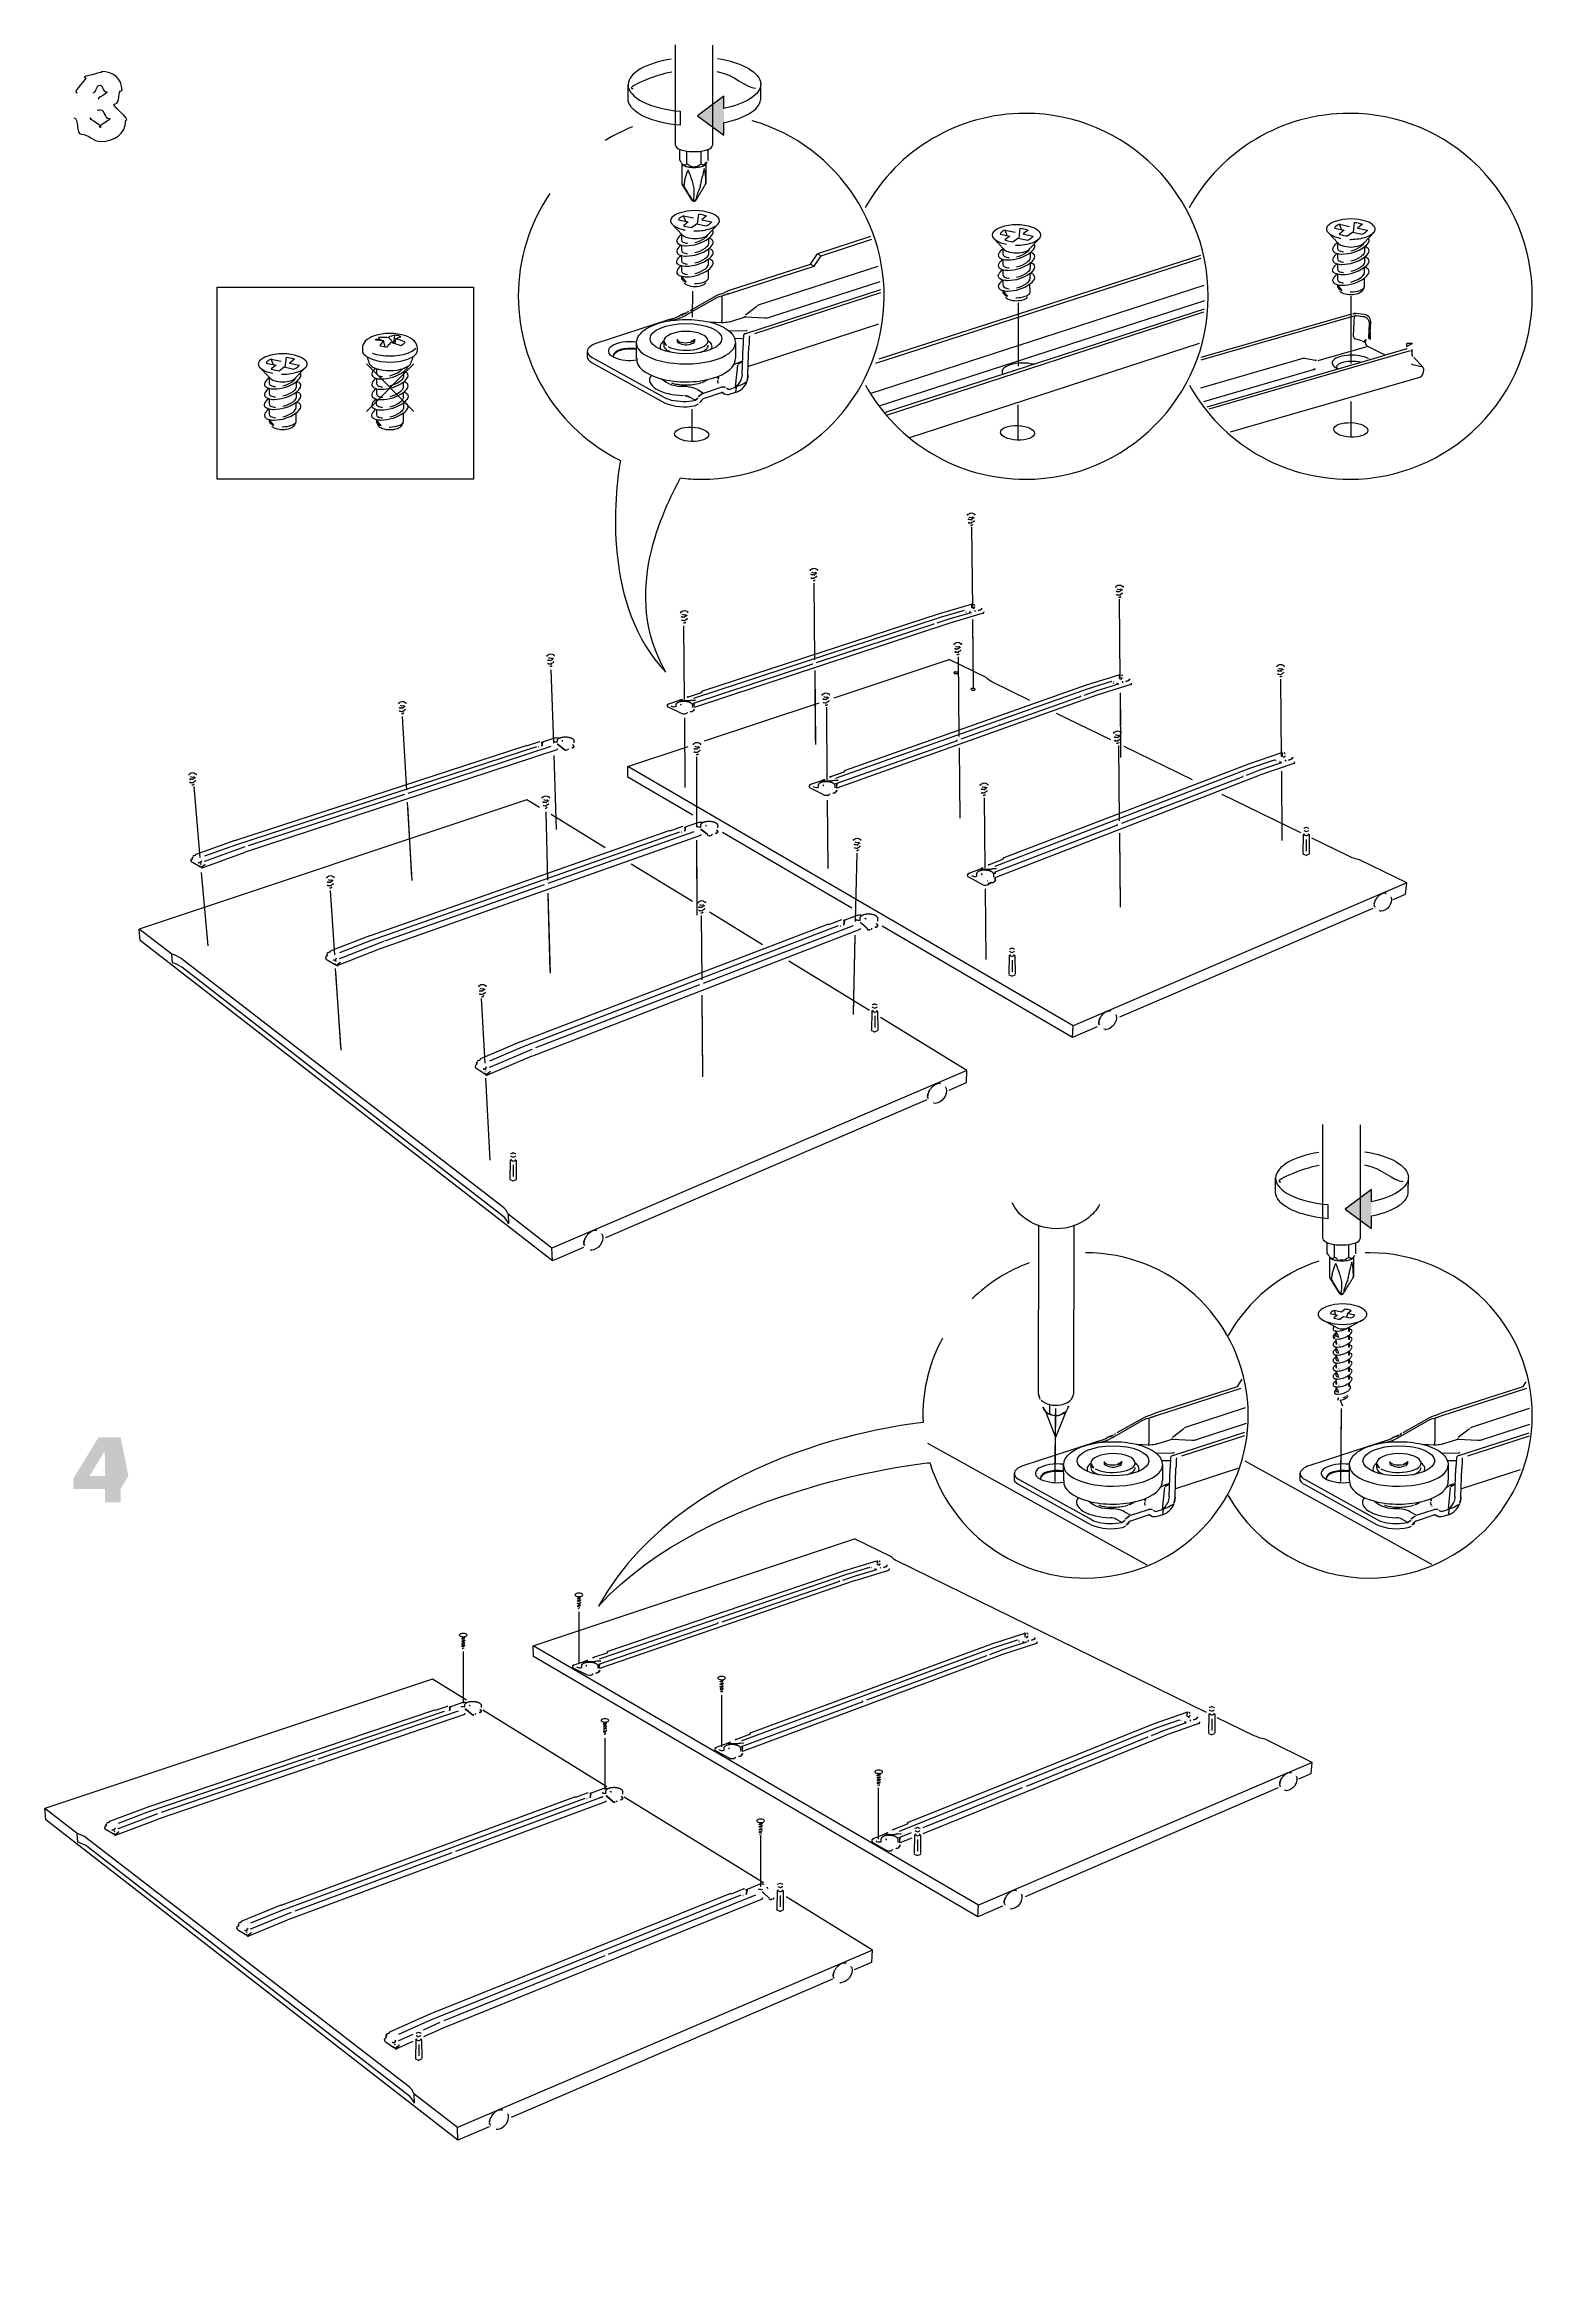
# Model space of a CAD drawing. Header units: metres. Extents: x -30.9 to 24.7, y -10.3 to 6.8.
# Drawn here: x 2.299 to 5.399, y 1.821 to 6.478 of the extents above; entities that cross this region are included whole.
import ezdxf

# ---------------------------------------------------------------- set-up
doc = ezdxf.new("R2010")
doc.units = ezdxf.units.M
doc.header["$MEASUREMENT"] = 0
doc.layers.add('PDF_Working_Num_Penna__255_Num_Penna__255', color=255, linetype='Continuous', lineweight=18)
doc.layers.add('PDF_Working_Num_Penna__7_Num_Penna__7', color=7, linetype='Continuous', lineweight=18)
doc.styles.add('GENERATED_STYLE_1', font='')
doc.styles.get('GENERATED_STYLE_1').set_extended_font_data('Arial')

msp = doc.modelspace()

# ---------------------------------------------------------------- hatches: boundary and pattern name
at = {"layer": 'PDF_Working_Num_Penna__7_Num_Penna__7', "linetype": 'Continuous', "lineweight": 18}
for points in [[(3.7145, 6.3703), (3.66, 6.3294), (3.7147, 6.2892)], [(5.0639, 4.092), (5.0094, 4.0511), (5.0641, 4.0109)]]:
    msp.add_hatch(color=7, dxfattribs=at).paths.add_polyline_path(points)
h = msp.add_hatch(color=7, dxfattribs=at)
h.paths.add_polyline_path([(2.4115, 3.5753), (2.3593, 3.4905), (2.3593, 3.4681), (2.425, 3.4681), (2.425, 3.4402), (2.4576, 3.4402), (2.4576, 3.4681), (2.4739, 3.495), (2.4576, 3.5753)])
h.paths.add_polyline_path([(2.3931, 3.495), (2.4246, 3.547), (2.425, 3.495)], flags=0)

# ---------------------------------------------------------------- linework, layer by layer
at = {"layer": 'PDF_Working_Num_Penna__255_Num_Penna__255', "color": 255, "linetype": 'Continuous', "lineweight": 18, "flags": 128}
for points in [[(3.5154, 6.3606), (3.515, 6.3633), (3.515, 6.3943)], [(3.7913, 6.3623), (3.7914, 6.3638), (3.7917, 6.3958)], [(3.6235, 6.3387), (3.6239, 6.3095)], [(3.7145, 6.3447), (3.7145, 6.3703), (3.66, 6.3294), (3.7147, 6.2892), (3.7146, 6.3153)], [(3.6496, 5.9176), (3.6498, 5.9566)], [(4.3284, 5.815), (4.3289, 5.9318)], [(5.0218, 5.8173), (5.0218, 5.9439)], [(3.6487, 5.661), (3.6488, 5.7077)], [(4.3278, 5.6658), (4.328, 5.7149)], [(5.0218, 5.6726), (5.0218, 5.7218)], [(4.2332, 5.3039), (4.2317, 5.473)], [(3.9044, 5.1958), (3.903, 5.3555)], [(4.5407, 5.1564), (4.5392, 5.3224)], [(3.6327, 5.113), (3.6313, 5.2662)], [(4.2346, 5.1422), (4.2335, 5.2738)], [(3.36, 5.0223), (3.3549, 5.1749)], [(4.2053, 5.0356), (4.2038, 5.2021)], [(3.9059, 5.0259), (3.9047, 5.1662)], [(4.8768, 4.9941), (4.8754, 5.1556)], [(3.054, 4.9238), (3.045, 5.0777)], [(3.9302, 4.9457), (3.9289, 5.0973)], [(4.5422, 4.992), (4.541, 5.1209)], [(3.6342, 4.9355), (3.6331, 5.0688)], [(3.366, 4.8424), (3.3609, 4.9965)], [(3.6584, 4.8471), (3.658, 4.9937)], [(4.2068, 4.8656), (4.2055, 5.0122)], [(4.5394, 4.8605), (4.538, 5.0169)], [(4.8783, 4.8242), (4.8771, 4.9585)], [(2.6236, 4.7839), (2.6105, 4.9319)], [(3.0646, 4.742), (3.0558, 4.893)], [(3.9319, 4.7608), (3.9306, 4.9035)], [(4.2594, 4.7612), (4.2581, 4.9081)], [(3.348, 4.7363), (3.3442, 4.8792)], [(3.6589, 4.6634), (3.6585, 4.8136)], [(4.5409, 4.685), (4.5396, 4.8301)], [(2.64, 4.5994), (2.6264, 4.7526)], [(3.9892, 4.6503), (3.9926, 4.793)], [(2.9038, 4.5807), (2.895, 4.7148)], [(3.353, 4.5468), (3.3488, 4.7055)], [(4.2611, 4.5715), (4.2598, 4.7183)], [(3.6691, 4.5291), (3.6679, 4.663)], [(3.9847, 4.4599), (3.9885, 4.6186)], [(2.9164, 4.3891), (2.9061, 4.5457)], [(3.2169, 4.3549), (3.2097, 4.4897)], [(3.6708, 4.3334), (3.6694, 4.4902)], [(3.2276, 4.1532), (3.2186, 4.3236)], [(4.8649, 4.0822), (4.8644, 4.0849), (4.8644, 4.1159)], [(5.1407, 4.084), (5.1408, 4.0855), (5.1412, 4.1175)], [(4.9729, 4.0604), (4.9733, 4.0311)], [(5.064, 4.0664), (5.0639, 4.092), (5.0094, 4.0511), (5.0641, 4.0109), (5.0641, 4.037)], [(4.405, 3.4944), (4.406, 3.6247)], [(5.0006, 3.4944), (5.0017, 3.6247)], [(3.4133, 3.1044), (3.4133, 3.2116)], [(3.1721, 3.0217), (3.1721, 3.1289)], [(3.7104, 2.9308), (3.7104, 3.0381)], [(3.4674, 2.8413), (3.4674, 2.9486)], [(4.037, 2.738), (4.037, 2.8452)], [(3.7914, 2.6389), (3.7914, 2.7461)]]:
    msp.add_lwpolyline(points, dxfattribs=at)
at = {"layer": 'PDF_Working_Num_Penna__255_Num_Penna__255', "color": 255, "linetype": 'Continuous', "lineweight": 18}
for points in [[(3.515, 6.3943), (3.515, 6.3671), (3.5615, 6.3444), (3.6235, 6.3387)], [(3.515, 6.3943), (3.515, 6.3671), (3.5615, 6.3444), (3.6235, 6.3387)], [(3.7917, 6.3958), (3.7917, 6.3734), (3.7603, 6.354), (3.7145, 6.3447)], [(3.7917, 6.3958), (3.7917, 6.3734), (3.7603, 6.354), (3.7145, 6.3447)], [(3.6239, 6.3095), (3.5651, 6.3147), (3.5203, 6.3353), (3.5154, 6.3606)], [(3.6239, 6.3095), (3.5651, 6.3147), (3.5203, 6.3353), (3.5154, 6.3606)], [(3.7146, 6.3153), (3.7574, 6.3239), (3.7886, 6.3415), (3.7913, 6.3623)], [(3.7146, 6.3153), (3.7574, 6.3239), (3.7886, 6.3415), (3.7913, 6.3623)], [(4.8644, 4.1159), (4.8644, 4.0887), (4.911, 4.066), (4.9729, 4.0604)], [(4.8644, 4.1159), (4.8644, 4.0887), (4.911, 4.066), (4.9729, 4.0604)], [(5.1412, 4.1175), (5.1412, 4.095), (5.1097, 4.0757), (5.064, 4.0664)], [(5.1412, 4.1175), (5.1412, 4.095), (5.1097, 4.0757), (5.064, 4.0664)], [(4.9733, 4.0311), (4.9146, 4.0364), (4.8697, 4.057), (4.8649, 4.0822)], [(4.9733, 4.0311), (4.9146, 4.0364), (4.8697, 4.057), (4.8649, 4.0822)], [(5.0641, 4.037), (5.1068, 4.0456), (5.138, 4.0631), (5.1407, 4.084)], [(5.0641, 4.037), (5.1068, 4.0456), (5.138, 4.0631), (5.1407, 4.084)]]:
    msp.add_open_spline(points, degree=3, dxfattribs=at)
at = {"layer": 'PDF_Working_Num_Penna__7_Num_Penna__7', "color": 7, "linetype": 'Continuous', "lineweight": 18, "flags": 128}
for points in [[(3.6136, 6.2679), (3.6136, 6.4775)], [(3.6913, 6.4766), (3.6913, 6.2679)], [(3.5154, 6.3606), (3.515, 6.3633), (3.515, 6.3943)], [(3.7913, 6.3623), (3.7914, 6.3638), (3.7917, 6.3958)], [(3.6235, 6.3387), (3.6239, 6.3095)], [(3.7145, 6.3447), (3.7145, 6.3703), (3.66, 6.3294), (3.7147, 6.2892), (3.7146, 6.3153)], [(3.6227, 6.238), (3.6227, 6.2594)], [(3.6673, 6.2291), (3.6673, 6.2556)], [(3.6822, 6.238), (3.6822, 6.2594)], [(3.6757, 6.2268), (3.6748, 6.226), (3.6737, 6.2253), (3.6724, 6.2246), (3.6709, 6.2239), (3.6692, 6.2234), (3.6674, 6.2228), (3.6654, 6.2223), (3.6633, 6.222), (3.6611, 6.2216), (3.6588, 6.2214), (3.6565, 6.2212), (3.654, 6.2211), (3.6517, 6.2211), (3.6493, 6.2212), (3.6469, 6.2213), (3.6446, 6.2215), (3.6423, 6.2218), (3.6402, 6.2222), (3.6381, 6.2227), (3.6363, 6.2232), (3.6345, 6.2238), (3.633, 6.2244), (3.6316, 6.225), (3.6304, 6.2258), (3.6295, 6.2265), (3.6288, 6.2273), (3.6284, 6.2277)], [(3.677, 6.2286), (3.677, 6.1886)], [(3.6493, 6.1524), (3.6284, 6.1855)], [(3.6306, 6.1209), (3.6514, 6.1164)], [(4.9974, 6.1035), (5.0182, 6.099)], [(3.8951, 6.0202), (3.9026, 6.0163), (3.9172, 6.0378), (4.023, 6.072)], [(4.0204, 6.0777), (3.9097, 6.042), (3.9172, 6.0378)], [(4.3006, 6.0912), (4.3214, 6.0867)], [(3.7124, 5.9593), (3.7176, 5.9621), (3.7231, 5.9646), (3.7284, 5.9665), (3.8951, 6.0202), (3.9097, 6.042)], [(3.7262, 5.9593), (3.9025, 6.0163)], [(4.0355, 6.0155), (3.7862, 5.9347)], [(4.0311, 5.8138), (4.7094, 6.0328)], [(4.0381, 5.8226), (4.7085, 6.039)], [(3.6496, 5.91), (3.6498, 5.9641)], [(3.7605, 5.8759), (4.0417, 5.9672)], [(3.7793, 5.8756), (4.0418, 5.9608)], [(4.0395, 5.9837), (3.8094, 5.909)], [(4.7148, 5.9756), (4.0212, 5.751)], [(3.607, 5.9035), (3.6126, 5.9046), (3.6176, 5.906), (3.6222, 5.9076), (3.627, 5.9096), (3.6319, 5.9121), (3.6344, 5.9135), (3.6369, 5.9149), (3.6394, 5.9165), (3.6422, 5.9179)], [(3.6079, 5.9065), (3.6137, 5.9087), (3.6192, 5.9112), (3.6247, 5.9143)], [(3.6422, 5.9179), (3.6966, 5.9488), (3.701, 5.9511), (3.7057, 5.953), (3.7107, 5.9541)], [(3.7124, 5.9593), (3.7074, 5.958), (3.7027, 5.9563), (3.6983, 5.9541), (3.6438, 5.9231)], [(3.7107, 5.9541), (3.7107, 5.9143), (3.7107, 5.9118), (3.7107, 5.909), (3.7104, 5.9062), (3.7101, 5.9037), (3.7099, 5.9013), (3.7096, 5.8993), (3.7093, 5.898)], [(3.7594, 5.9143), (3.7831, 5.9326)], [(4.7164, 5.9441), (4.0377, 5.724)], [(4.0516, 5.7116), (4.7163, 5.9274)], [(4.0535, 5.7058), (4.7149, 5.9206)], [(4.3284, 5.8074), (4.3289, 5.9393)], [(4.7093, 5.8265), (5.0233, 5.9168)], [(5.0218, 5.8134), (5.0218, 5.9532)], [(5.049, 5.9151), (5.0313, 5.9173)], [(5.0626, 5.9002), (5.0622, 5.9033), (5.0614, 5.9063), (5.0598, 5.9091), (5.0578, 5.9113), (5.0551, 5.9132), (5.0523, 5.9146), (5.049, 5.9151)], [(3.602, 5.9049), (3.6007, 5.9044), (3.5996, 5.904), (3.45, 5.8557)], [(3.5329, 5.8239), (3.5327, 5.8551), (3.5329, 5.8587), (3.5338, 5.8623), (3.5349, 5.8659), (3.5363, 5.8692), (3.5385, 5.8723), (3.5407, 5.8753), (3.5434, 5.8783), (3.5465, 5.881), (3.5498, 5.8836), (3.5537, 5.8861), (3.5576, 5.8883), (3.562, 5.8905), (3.5664, 5.8927), (3.5717, 5.8946), (3.5772, 5.8966), (3.583, 5.8983), (3.5891, 5.8999), (3.5954, 5.9013), (3.6015, 5.9024), (3.6079, 5.9032), (3.6142, 5.9037), (3.6208, 5.9044), (3.6275, 5.9049), (3.6339, 5.9049), (3.6402, 5.9049), (3.6468, 5.9046), (3.6532, 5.9044), (3.6596, 5.9037), (3.6656, 5.903), (3.6717, 5.9022), (3.6778, 5.901), (3.6836, 5.8999), (3.6891, 5.8983), (3.6944, 5.8969), (3.6996, 5.8949), (3.7046, 5.893), (3.7093, 5.8911), (3.7138, 5.8889), (3.7182, 5.8864), (3.722, 5.8836), (3.7256, 5.8808), (3.7289, 5.8778), (3.7317, 5.8745), (3.7337, 5.872), (3.7353, 5.8689), (3.7367, 5.8659), (3.7378, 5.8626), (3.7383, 5.8593), (3.7386, 5.856), (3.7386, 5.8247)], [(3.7273, 5.9002), (3.7243, 5.8993), (3.7207, 5.8985), (3.7171, 5.8983), (3.7132, 5.898), (3.7093, 5.898), (3.6855, 5.8993)], [(3.7251, 5.881), (3.7616, 5.8819)], [(3.7273, 5.9002), (3.7588, 5.9101), (3.8002, 5.9082), (3.8028, 5.9082), (3.8053, 5.9085), (3.8075, 5.9087), (3.8094, 5.909)], [(3.7602, 5.8759), (3.7588, 5.8753), (3.7577, 5.8748), (3.7569, 5.8739), (3.7563, 5.8734), (3.7558, 5.8723), (3.7558, 5.8714), (3.7555, 5.8679), (3.7552, 5.864), (3.7549, 5.8595), (3.7547, 5.8548), (3.7547, 5.8499)], [(3.7668, 5.8073), (4.0377, 5.8955)], [(3.7679, 5.8711), (3.7677, 5.8676), (3.7674, 5.8637), (3.7674, 5.8593), (3.7671, 5.8546), (3.7668, 5.8496)], [(4.7091, 5.8205), (5.028, 5.9124)], [(5.028, 5.9124), (5.0263, 5.8706), (5.0266, 5.8687), (5.0272, 5.8671), (5.028, 5.8659), (5.0294, 5.8649), (5.0307, 5.8643), (5.0432, 5.8613)], [(5.0603, 5.8961), (5.06, 5.8988), (5.0589, 5.9019), (5.0575, 5.9047), (5.0553, 5.9069), (5.0526, 5.9088), (5.0498, 5.9102), (5.0465, 5.9107), (5.0321, 5.9124)], [(5.0595, 5.8646), (5.0592, 5.8651), (5.0589, 5.8662), (5.0589, 5.8676), (5.0603, 5.8961)], [(5.0617, 5.8775), (5.0617, 5.8778), (5.0617, 5.8781), (5.0626, 5.9002)], [(2.7715, 5.8224), (2.7923, 5.8179)], [(3.45, 5.8557), (3.4456, 5.854), (3.4417, 5.8521), (3.4381, 5.8502), (3.4354, 5.8479), (3.4332, 5.8457), (3.4315, 5.8435), (3.4304, 5.841), (3.4301, 5.8385)], [(3.4301, 5.8385), (3.4304, 5.8363), (3.4312, 5.8341), (3.4329, 5.8319), (3.4348, 5.8297), (3.4373, 5.8277), (3.4403, 5.8258), (3.5907, 5.7426)], [(3.5893, 5.8598), (3.5866, 5.8576), (3.5844, 5.8551), (3.5827, 5.8526), (3.5819, 5.8502), (3.5816, 5.8477), (3.5821, 5.8449), (3.5833, 5.8424)], [(3.5893, 5.8601), (3.5893, 5.851), (3.5899, 5.8485), (3.591, 5.846), (3.5927, 5.8435), (3.5954, 5.8413), (3.5985, 5.8394)], [(3.6662, 5.8363), (3.6703, 5.838), (3.6736, 5.8399), (3.6767, 5.8421), (3.6789, 5.844), (3.6806, 5.8465), (3.6817, 5.8487), (3.682, 5.8512)], [(3.6883, 5.843), (3.6894, 5.8454), (3.69, 5.8479), (3.6897, 5.8504), (3.6889, 5.8532), (3.6872, 5.8554), (3.685, 5.8579), (3.682, 5.8601)], [(3.7552, 5.8654), (3.7373, 5.8648)], [(3.7525, 5.7904), (3.7547, 5.8499)], [(3.7649, 5.7901), (3.7668, 5.8496)], [(4.1001, 5.6582), (4.7057, 5.8555)], [(4.7084, 5.7626), (4.9218, 5.8242)], [(4.7257, 5.7184), (5.1457, 5.84)], [(4.9218, 5.8242), (4.9235, 5.8245), (4.9252, 5.8242), (4.9467, 5.8203)], [(5.0509, 5.8568), (5.052, 5.8544), (5.0534, 5.8519), (5.0551, 5.8502), (5.0567, 5.8488), (4.9522, 5.8187)], [(5.0376, 5.8145), (5.0924, 5.8303)], [(5.1361, 5.843), (5.0924, 5.8303), (5.0567, 5.8488)], [(5.1731, 5.8005), (5.1731, 5.8018), (5.1725, 5.8035), (5.172, 5.8049), (5.1712, 5.806), (5.1527, 5.8259)], [(2.9698, 5.8122), (3.0689, 5.713)], [(2.9698, 5.713), (3.0689, 5.8122)], [(3.7347, 5.8103), (3.7375, 5.8117), (3.742, 5.8142), (3.7469, 5.8161), (3.7525, 5.8181), (3.7536, 5.8186)], [(3.7389, 5.7645), (3.7436, 5.8097)], [(3.7525, 5.7904), (3.7525, 5.7899), (3.7525, 5.7896), (3.7522, 5.7865), (3.7516, 5.7835), (3.7508, 5.7808), (3.7497, 5.7783), (3.7475, 5.7744), (3.745, 5.7708), (3.7422, 5.7672), (3.7406, 5.7658), (3.7389, 5.7645)], [(4.7149, 5.7343), (4.9437, 5.8005)], [(4.7217, 5.7232), (4.9945, 5.8021)], [(4.7706, 5.6705), (5.1648, 5.7849)], [(4.9945, 5.8021), (5.0376, 5.8145)], [(5.1493, 5.8112), (5.1499, 5.8112), (5.1505, 5.8112), (5.1712, 5.806)], [(5.1648, 5.7849), (5.167, 5.7858), (5.1689, 5.7874), (5.1706, 5.7899), (5.1718, 5.7927), (5.1725, 5.796), (5.1731, 5.7996), (5.1731, 5.8005)], [(3.5907, 5.7426), (3.5951, 5.7404), (3.5998, 5.7387), (3.6051, 5.7371), (3.6109, 5.736), (3.617, 5.7351), (3.6234, 5.7346), (3.6297, 5.7343), (3.6361, 5.7343), (3.6424, 5.7349), (3.6485, 5.7357), (3.6546, 5.7368), (3.6419, 5.7437)], [(3.6665, 5.7722), (3.6654, 5.7719), (3.6618, 5.7708), (3.6579, 5.77), (3.654, 5.7692), (3.6502, 5.7686), (3.6463, 5.7683), (3.6422, 5.7677), (3.638, 5.7677), (3.6339, 5.7677), (3.63, 5.7677), (3.6258, 5.768), (3.6219, 5.7686), (3.6181, 5.7692), (3.6142, 5.7697), (3.6106, 5.7705), (3.6073, 5.7716), (3.6059, 5.7719)], [(3.6595, 5.7589), (3.6725, 5.7517), (3.7093, 5.7636)], [(3.6692, 5.7376), (3.6701, 5.739), (3.6714, 5.7398), (3.6725, 5.7404), (3.7096, 5.7526)], [(3.7389, 5.7528), (3.7273, 5.749), (3.7243, 5.7482), (3.7215, 5.7482), (3.7187, 5.7487), (3.7162, 5.7495)], [(3.7198, 5.7622), (3.7215, 5.7608), (3.7231, 5.76), (3.7251, 5.7598), (3.727, 5.76), (3.7386, 5.7639)], [(5.0218, 5.6602), (5.0218, 5.7342)], [(3.6486, 5.6509), (3.6489, 5.7178)], [(4.3277, 5.654), (4.328, 5.7268)], [(4.2332, 5.3039), (4.2317, 5.473)], [(3.9044, 5.1958), (3.903, 5.3555)], [(4.1637, 5.2921), (4.2306, 5.3114)], [(4.5407, 5.1564), (4.5392, 5.3224)], [(3.6327, 5.113), (3.6313, 5.2662)], [(4.2151, 5.2983), (4.1651, 5.2838), (3.6516, 5.1154)], [(4.1855, 5.2724), (3.6527, 5.0965), (3.6527, 5.1016)], [(3.6705, 5.1309), (4.1637, 5.2921)], [(3.9077, 5.1898), (4.1529, 5.2706)], [(4.1594, 5.2727), (4.1861, 5.2815)], [(4.255, 5.2927), (4.1855, 5.2724)], [(4.1861, 5.2815), (4.2304, 5.2944)], [(4.2347, 5.1365), (4.2334, 5.2795)], [(3.36, 5.0223), (3.3549, 5.1749)], [(3.6513, 5.1055), (3.8998, 5.1872)], [(3.906, 5.019), (3.9046, 5.1732)], [(3.9442, 5.1166), (4.184, 5.1966)], [(4.2053, 5.0356), (4.2038, 5.2021)], [(3.6403, 5.1185), (3.6411, 5.1189), (3.642, 5.1193), (3.6428, 5.1195), (3.6681, 5.1278), (3.6705, 5.1308)], [(4.5224, 5.1502), (4.4715, 5.1343), (3.9488, 4.9488)], [(3.968, 4.9658), (4.4701, 5.1434)], [(4.4657, 5.122), (4.4929, 5.1317)], [(4.4701, 5.1434), (4.5382, 5.1646)], [(4.563, 5.1441), (4.4922, 5.1217)], [(4.4929, 5.1317), (4.538, 5.1459)], [(4.5416, 5.0594), (4.541, 5.127)], [(4.8768, 4.9941), (4.8754, 5.1556)], [(3.054, 4.9238), (3.045, 5.0777)], [(3.6222, 5.111), (3.622, 5.111), (3.6218, 5.1109), (3.5991, 5.1035)], [(3.6427, 5.1104), (3.6422, 5.1102), (3.6416, 5.1101), (3.641, 5.11), (3.6404, 5.11), (3.6398, 5.11), (3.623, 5.1109)], [(3.6744, 5.0266), (3.913, 5.1062)], [(3.9302, 4.9457), (3.9289, 5.0973)], [(4.4922, 5.1217), (3.9498, 4.928), (3.9498, 4.9336)], [(4.2094, 5.0308), (4.4591, 5.1197)], [(4.5209, 5.0287), (4.4078, 5.084)], [(3.3676, 5.0233), (3.3677, 5.0276), (3.3677, 5.028), (3.3678, 5.0285), (3.368, 5.0289), (3.3682, 5.0294), (3.3684, 5.0298), (3.3688, 5.0303), (3.3693, 5.0308), (3.3698, 5.0312), (3.3704, 5.0317), (3.371, 5.0321), (3.3716, 5.0325), (3.3723, 5.0328), (3.3731, 5.0331), (3.3739, 5.0334), (3.3747, 5.0337), (3.3757, 5.034), (3.3767, 5.0342), (3.3777, 5.0344), (3.3788, 5.0346), (3.3798, 5.0347), (3.3809, 5.0349), (3.382, 5.0349), (3.3831, 5.0349), (3.3842, 5.035), (3.3853, 5.0349), (3.3864, 5.0349), (3.3874, 5.0349), (3.3885, 5.0347), (3.3895, 5.0346), (3.3906, 5.0345), (3.3916, 5.0343), (3.3926, 5.0341), (3.3935, 5.0338), (3.3945, 5.0336), (3.3954, 5.0333), (3.3962, 5.0329), (3.397, 5.0326), (3.3977, 5.0322), (3.3985, 5.0318), (3.3991, 5.0314), (3.3997, 5.031), (3.4003, 5.0305), (3.4008, 5.03), (3.4012, 5.0295), (3.4015, 5.029), (3.4018, 5.0284), (3.4019, 5.0279), (3.4021, 5.0274), (3.4021, 5.0268), (3.4019, 5.0225)], [(3.6343, 4.9296), (3.633, 5.0747)], [(3.324, 5.0146), (2.6969, 4.8098), (2.6324, 4.7865)], [(2.6953, 4.8195), (3.303, 5.0174)], [(2.718, 4.7954), (3.3676, 5.0089)], [(3.0569, 4.918), (3.3545, 5.0155)], [(3.3313, 5.0251), (3.3307, 5.025), (3.3302, 5.0249), (3.3045, 5.0165)], [(3.366, 4.8424), (3.3609, 4.9965)], [(3.5145, 4.9733), (3.6404, 5.0153)], [(3.6584, 4.8471), (3.658, 4.9937)], [(3.9484, 4.9379), (4.2014, 5.0279)], [(4.2068, 4.8656), (4.2055, 5.0122)], [(4.8652, 4.986), (4.8619, 4.9865), (4.8617, 4.9865), (4.8614, 4.9865), (4.8098, 4.9689), (4.2792, 4.7652)], [(4.5394, 4.8605), (4.538, 5.0169)], [(4.6912, 4.9454), (4.5488, 5.0151)], [(4.8083, 4.9789), (4.8774, 5.0023)], [(4.4425, 4.4333), (3.5145, 4.9733)], [(3.5148, 4.9512), (3.5145, 4.9733)], [(3.6503, 4.8718), (3.5148, 4.9512)], [(3.9188, 4.944), (3.9186, 4.9439), (3.9184, 4.9438), (3.8953, 4.9357)], [(3.9396, 4.9432), (3.9391, 4.9431), (3.9386, 4.943), (3.938, 4.9429), (3.9374, 4.9429), (3.9367, 4.9429), (3.9197, 4.9438)], [(3.9373, 4.9522), (3.9381, 4.9526), (3.939, 4.9531), (3.9398, 4.9534), (3.9656, 4.9625), (3.968, 4.9658)], [(4.2803, 4.7423), (4.8308, 4.9552)], [(4.2987, 4.7838), (4.8083, 4.9789)], [(4.5438, 4.8552), (4.7971, 4.9529)], [(4.8039, 4.9554), (4.8315, 4.9661)], [(4.9026, 4.9797), (4.8308, 4.9552)], [(4.8315, 4.9661), (4.8772, 4.9817)], [(4.8784, 4.819), (4.8771, 4.9637)], [(3.3043, 4.904), (2.4963, 4.6346)], [(2.6236, 4.7839), (2.6105, 4.9319)], [(2.7244, 4.8091), (3.0497, 4.9156)], [(3.0649, 4.7361), (3.0555, 4.8989)], [(3.3305, 4.8878), (3.3043, 4.904)], [(3.9319, 4.7608), (3.9306, 4.9035)], [(4.2594, 4.7612), (4.2581, 4.9081)], [(4.9173, 4.8349), (4.7532, 4.9151)], [(3.348, 4.7363), (3.3442, 4.8792)], [(3.4674, 4.8036), (3.3545, 4.8731)], [(3.6294, 4.8485), (3.6288, 4.8483), (3.6283, 4.8482), (3.602, 4.8389)], [(3.6665, 4.8464), (3.6666, 4.8512), (3.6667, 4.8517), (3.6668, 4.8522), (3.6669, 4.8527), (3.6671, 4.8532), (3.6674, 4.8536), (3.6678, 4.8542), (3.6683, 4.8547), (3.6688, 4.8552), (3.6694, 4.8557), (3.67, 4.8561), (3.6707, 4.8566), (3.6714, 4.8569), (3.6722, 4.8573), (3.673, 4.8576), (3.6739, 4.8579), (3.6749, 4.8582), (3.6759, 4.8585), (3.6769, 4.8587), (3.678, 4.8589), (3.6791, 4.8591), (3.6802, 4.8592), (3.6813, 4.8593), (3.6824, 4.8593), (3.6835, 4.8593), (3.6847, 4.8593), (3.6858, 4.8593), (3.6869, 4.8592), (3.688, 4.8591), (3.689, 4.8589), (3.6901, 4.8588), (3.6912, 4.8585), (3.6922, 4.8583), (3.6931, 4.858), (3.6941, 4.8578), (3.695, 4.8574), (3.6959, 4.8571), (3.6967, 4.8567), (3.6974, 4.8563), (3.6982, 4.8559), (3.6989, 4.8554), (3.6995, 4.8549), (3.7001, 4.8544), (3.7006, 4.8538), (3.701, 4.8532), (3.7013, 4.8527), (3.7016, 4.8521), (3.7017, 4.8515), (3.7019, 4.8509), (3.7019, 4.8503), (3.7017, 4.8456)], [(4.2788, 4.7532), (4.5356, 4.8521)], [(2.6953, 4.8195), (2.6143, 4.7903)], [(2.6331, 4.7762), (2.7168, 4.8066)], [(3.6219, 4.8368), (2.9799, 4.6106), (2.9139, 4.5848)], [(2.9783, 4.6214), (3.6005, 4.8399)], [(3.0015, 4.5947), (3.6666, 4.8305)], [(3.3484, 4.7301), (3.6531, 4.8378)], [(3.6588, 4.7075), (3.6585, 4.8199)], [(3.9815, 4.6779), (3.7118, 4.8358)], [(4.541, 4.6803), (4.5396, 4.8347)], [(4.9221, 4.831), (4.9214, 4.7923)], [(4.9284, 4.8214), (4.9284, 4.7972)], [(4.9345, 4.831), (4.9346, 4.7922)], [(2.6208, 4.7656), (2.6071, 4.7732), (2.6066, 4.7735), (2.6061, 4.7739), (2.6057, 4.7743), (2.6053, 4.7749), (2.6049, 4.7755), (2.6047, 4.7761), (2.6044, 4.7767), (2.6043, 4.7773), (2.6042, 4.7779), (2.6042, 4.7786)], [(2.64, 4.5994), (2.6264, 4.7526)], [(2.6272, 4.7625), (2.7171, 4.7952)], [(3.6491, 4.6918), (3.5217, 4.7701)], [(3.9892, 4.6503), (3.9926, 4.793)], [(4.2488, 4.7599), (4.2486, 4.7598), (4.2484, 4.7597), (4.2249, 4.7507)], [(4.2699, 4.759), (4.2694, 4.7589), (4.2688, 4.7587), (4.2683, 4.7587), (4.2676, 4.7586), (4.2669, 4.7586), (4.2497, 4.7597)], [(4.2675, 4.7689), (4.2684, 4.7694), (4.2693, 4.7698), (4.2701, 4.7702), (4.2962, 4.7802), (4.2987, 4.7838)], [(2.9038, 4.5807), (2.895, 4.7148)], [(3.008, 4.6099), (3.3411, 4.7275)], [(3.3531, 4.5426), (3.3487, 4.7097)], [(4.2611, 4.5715), (4.2598, 4.7183)], [(5.1377, 4.7307), (4.4425, 4.4333)], [(3.6691, 4.5291), (3.6679, 4.663)], [(3.7951, 4.6019), (3.6845, 4.67)], [(3.9988, 4.652), (3.9989, 4.6573), (3.9989, 4.6579), (3.999, 4.6584), (3.9992, 4.659), (3.9994, 4.6596), (3.9997, 4.6601), (4, 4.6607), (4.0006, 4.6613), (4.0011, 4.6619), (4.0017, 4.6624), (4.0023, 4.6629), (4.003, 4.6634), (4.0038, 4.6638), (4.0046, 4.6642), (4.0054, 4.6646), (4.0063, 4.6649), (4.0073, 4.6652), (4.0084, 4.6655), (4.0094, 4.6658), (4.0105, 4.666), (4.0117, 4.6662), (4.0128, 4.6663), (4.0139, 4.6664), (4.0151, 4.6664), (4.0162, 4.6665), (4.0174, 4.6664), (4.0185, 4.6664), (4.0196, 4.6663), (4.0208, 4.6662), (4.0219, 4.666), (4.023, 4.6658), (4.024, 4.6656), (4.0251, 4.6653), (4.0261, 4.665), (4.027, 4.6647), (4.028, 4.6643), (4.0289, 4.664), (4.0297, 4.6635), (4.0305, 4.6631), (4.0313, 4.6626), (4.0319, 4.6621), (4.0326, 4.6615), (4.0332, 4.6609), (4.0337, 4.6603), (4.0341, 4.6596), (4.0345, 4.6591), (4.0347, 4.6584), (4.0349, 4.6577), (4.035, 4.6571), (4.035, 4.6564), (4.0349, 4.6511)], [(4.54, 4.4514), (5.0674, 4.6783)], [(2.4984, 4.6108), (2.4963, 4.6346)], [(3.4223, 3.9713), (3.3573, 3.9434), (2.4984, 4.6108)], [(2.9782, 4.6213), (2.8953, 4.589)], [(3.953, 4.6413), (3.2942, 4.3884), (3.2264, 4.3596)], [(3.2925, 4.4004), (3.931, 4.6447)], [(3.3163, 4.3706), (3.9988, 4.6343)], [(3.6723, 4.522), (3.985, 4.6424)], [(3.9606, 4.6543), (3.9601, 4.6542), (3.9595, 4.654), (3.9325, 4.6437)], [(3.9847, 4.4565), (3.9886, 4.6221)], [(4.0125, 4.6362), (4.0012, 4.6465), (4.0006, 4.6469), (4.0001, 4.6472), (3.9995, 4.6475), (3.9989, 4.6477)], [(4.4923, 4.4308), (4.4411, 4.4088), (4.0445, 4.641)], [(2.902, 4.5617), (2.8879, 4.5701), (2.8874, 4.5705), (2.887, 4.5709), (2.8865, 4.5714), (2.8861, 4.572), (2.8858, 4.5727), (2.8855, 4.5734), (2.8852, 4.574), (2.8851, 4.5747), (2.885, 4.5754), (2.885, 4.5762)], [(2.9086, 4.5584), (3.0006, 4.5945)], [(2.9146, 4.5735), (3.0062, 4.6091)], [(4.0178, 4.4648), (3.8502, 4.568)], [(4.3089, 4.5794), (4.3082, 4.5407)], [(4.3152, 4.5698), (4.3152, 4.5456)], [(4.3213, 4.5794), (4.3214, 4.5406)], [(2.9169, 4.3823), (2.9057, 4.5525)], [(3.3231, 4.3875), (3.6649, 4.5191)], [(3.2169, 4.3549), (3.2097, 4.4897)], [(3.6709, 4.3265), (3.6694, 4.4971)], [(4.0227, 4.4631), (4.0221, 4.4244)], [(4.029, 4.4536), (4.029, 4.4293)], [(4.0351, 4.4631), (4.0352, 4.4243)], [(4.2213, 4.3396), (4.0413, 4.4504)], [(4.4411, 4.4088), (4.4425, 4.4333)], [(3.2925, 4.4004), (3.2074, 4.3643)], [(3.2272, 4.3468), (3.315, 4.3844)], [(3.2143, 4.3337), (3.1998, 4.3431), (3.1993, 4.3435), (3.1988, 4.344), (3.1983, 4.3446), (3.1979, 4.3452), (3.1976, 4.346), (3.1973, 4.3467), (3.197, 4.3475), (3.1969, 4.3483), (3.1968, 4.349), (3.1968, 4.3499)], [(3.221, 4.33), (3.3154, 4.3704)], [(4.1839, 4.299), (4.2202, 4.3146), (4.2213, 4.3396)], [(3.2276, 4.1532), (3.2186, 4.3236)], [(4.1376, 4.2791), (3.468, 3.991)], [(4.9631, 3.9896), (4.9631, 4.2273)], [(5.0408, 4.2264), (5.0408, 3.9896)], [(3.2694, 4.1526), (3.2687, 4.1139)], [(3.2818, 4.1526), (3.2819, 4.1138)], [(3.2756, 4.1431), (3.2756, 4.1188)], [(4.8649, 4.0822), (4.8644, 4.0849), (4.8644, 4.1159)], [(5.1407, 4.084), (5.1408, 4.0855), (5.1412, 4.1175)], [(4.3707, 4.0169), (4.3697, 4.0172), (4.3645, 4.0191), (4.3592, 4.0214), (4.354, 4.0241), (4.3489, 4.0271), (4.3438, 4.0305), (4.3397, 4.0336), (4.3356, 4.0371), (4.3317, 4.0408), (4.3279, 4.045), (4.3243, 4.0495), (4.321, 4.0544), (4.3182, 4.0592), (4.3157, 4.0642)], [(4.4974, 4.0607), (4.495, 4.0562), (4.4923, 4.0521), (4.4895, 4.0482), (4.4866, 4.0446), (4.4828, 4.0405), (4.4789, 4.0368), (4.475, 4.0334), (4.4709, 4.0303), (4.4668, 4.0275), (4.4624, 4.0249), (4.4579, 4.0225), (4.4535, 4.0204), (4.449, 4.0186), (4.4445, 4.0169), (4.4437, 4.0167)], [(4.9729, 4.0604), (4.9733, 4.0311)], [(5.064, 4.0664), (5.0639, 4.092), (5.0094, 4.0511), (5.0641, 4.0109), (5.0641, 4.037)], [(3.3573, 3.9434), (3.3565, 3.9698)], [(4.9721, 3.9596), (4.9721, 3.981)], [(4.987, 3.9508), (4.987, 3.9773)], [(5.0168, 3.9508), (5.0168, 3.9773)], [(5.0316, 3.9596), (5.0316, 3.981)], [(5.0251, 3.9485), (5.0242, 3.9477), (5.0232, 3.947), (5.0218, 3.9463), (5.0203, 3.9456), (5.0187, 3.945), (5.0168, 3.9445), (5.0149, 3.944), (5.0127, 3.9436), (5.0105, 3.9433), (5.0082, 3.9431), (5.0059, 3.9429), (5.0035, 3.9428), (5.0011, 3.9428), (4.9987, 3.9428), (4.9963, 3.943), (4.994, 3.9432), (4.9918, 3.9435), (4.9896, 3.9439), (4.9876, 3.9443), (4.9857, 3.9448), (4.984, 3.9454), (4.9824, 3.946), (4.981, 3.9467), (4.9799, 3.9474), (4.9789, 3.9482), (4.9782, 3.949), (4.9779, 3.9494)], [(5.0264, 3.9503), (5.0264, 3.9102)], [(4.9987, 3.874), (4.9779, 3.9071)], [(4.6022, 3.6208), (4.6074, 3.6236), (4.613, 3.6261), (4.6183, 3.628), (4.7849, 3.6816), (4.7949, 3.6964)], [(5.1979, 3.6208), (5.2031, 3.6236), (5.2086, 3.6261), (5.2139, 3.628), (5.3806, 3.6816), (5.3868, 3.6909)], [(4.3846, 3.6295), (4.3856, 3.6283), (4.3867, 3.6273), (4.3878, 3.6265), (4.3889, 3.6259), (4.39, 3.6255), (4.3912, 3.6253), (4.3924, 3.6253), (4.3937, 3.6255), (4.3937, 3.6439)], [(4.4049, 3.4833), (4.4061, 3.6358)], [(4.616, 3.6208), (4.7924, 3.6778)], [(4.801, 3.6367), (4.676, 3.5962)], [(5.0006, 3.4833), (5.0017, 3.6358)], [(5.2116, 3.6208), (5.388, 3.6778)], [(5.393, 3.6355), (5.2717, 3.5962)], [(4.3846, 3.6295), (4.4056, 3.5759), (4.4059, 3.5757), (4.4061, 3.5756), (4.4063, 3.5757), (4.4064, 3.5757)], [(4.4065, 3.5759), (4.4278, 3.6295)], [(4.532, 3.5793), (4.5865, 3.6103), (4.5909, 3.6125), (4.5956, 3.6145), (4.6005, 3.6155)], [(4.6022, 3.6208), (4.5973, 3.6194), (4.5926, 3.6178), (4.5881, 3.6155), (4.5336, 3.5846)], [(4.6005, 3.6155), (4.6005, 3.5757), (4.6005, 3.5732), (4.6005, 3.5705), (4.6003, 3.5677), (4.6, 3.5652), (4.5997, 3.5627), (4.5995, 3.5608), (4.5992, 3.5595)], [(4.6492, 3.5757), (4.673, 3.594)], [(4.6503, 3.5373), (4.8004, 3.586)], [(4.8028, 3.6041), (4.6992, 3.5705)], [(5.1276, 3.5793), (5.1821, 3.6103), (5.1865, 3.6125), (5.1912, 3.6145), (5.1962, 3.6155)], [(5.1979, 3.6208), (5.1929, 3.6194), (5.1882, 3.6178), (5.1838, 3.6155), (5.1293, 3.5846)], [(5.1962, 3.6155), (5.1962, 3.5757), (5.1962, 3.5732), (5.1962, 3.5705), (5.1959, 3.5677), (5.1956, 3.5652), (5.1954, 3.5627), (5.1951, 3.5608), (5.1948, 3.5595)], [(5.2449, 3.5757), (5.2686, 3.594)], [(5.3932, 3.6024), (5.2949, 3.5705)], [(4.1388, 3.5632), (4.5963, 3.3096)], [(4.4919, 3.5664), (4.4905, 3.5658), (4.4894, 3.5655), (4.3398, 3.5171)], [(4.4228, 3.4854), (4.4225, 3.5166), (4.4228, 3.5202), (4.4236, 3.5238), (4.4247, 3.5274), (4.4261, 3.5307), (4.4283, 3.5337), (4.4305, 3.5368), (4.4333, 3.5398), (4.4363, 3.5425), (4.4397, 3.5451), (4.4435, 3.5476), (4.4474, 3.5498), (4.4518, 3.552), (4.4562, 3.5542), (4.4615, 3.5561), (4.467, 3.558), (4.4728, 3.5597), (4.4789, 3.5614), (4.4853, 3.5627), (4.4914, 3.5639), (4.4977, 3.5647), (4.5041, 3.5652), (4.5107, 3.5658), (4.5173, 3.5664), (4.5237, 3.5664), (4.5301, 3.5664), (4.5367, 3.5661), (4.543, 3.5658), (4.5494, 3.5652), (4.5554, 3.5644), (4.5616, 3.5636), (4.5677, 3.5625), (4.5735, 3.5614), (4.579, 3.5597), (4.5842, 3.5583), (4.5895, 3.5564), (4.5945, 3.5545), (4.5992, 3.5525), (4.6036, 3.5503), (4.608, 3.5478), (4.6119, 3.5451), (4.6155, 3.5423), (4.6188, 3.5393), (4.6216, 3.536), (4.6235, 3.5334), (4.6252, 3.5304), (4.6265, 3.5274), (4.6276, 3.524), (4.6282, 3.5208), (4.6285, 3.5174), (4.6285, 3.4862)], [(4.4969, 3.5649), (4.5024, 3.5661), (4.5074, 3.5675), (4.5121, 3.5691), (4.5168, 3.5711), (4.5218, 3.5735), (4.5242, 3.5749), (4.5267, 3.5763), (4.5292, 3.578), (4.532, 3.5793)], [(4.4977, 3.568), (4.5035, 3.5702), (4.5091, 3.5727), (4.5146, 3.5757)], [(4.6171, 3.5617), (4.6141, 3.5608), (4.6105, 3.56), (4.6069, 3.5597), (4.603, 3.5595), (4.5992, 3.5595), (4.5754, 3.5608)], [(4.6149, 3.5425), (4.6514, 3.5434)], [(4.6171, 3.5617), (4.6486, 3.5716), (4.6901, 3.5696), (4.6926, 3.5696), (4.6951, 3.5699), (4.6973, 3.5702), (4.6992, 3.5705)], [(4.6691, 3.537), (4.8002, 3.5796)], [(5.0875, 3.5664), (5.0862, 3.5658), (5.0851, 3.5655), (4.9355, 3.5171)], [(5.0184, 3.4854), (5.0182, 3.5166), (5.0184, 3.5202), (5.0193, 3.5238), (5.0204, 3.5274), (5.0218, 3.5307), (5.024, 3.5337), (5.0262, 3.5368), (5.0289, 3.5398), (5.032, 3.5425), (5.0353, 3.5451), (5.0392, 3.5476), (5.0431, 3.5498), (5.0475, 3.552), (5.0519, 3.5542), (5.0571, 3.5561), (5.0627, 3.558), (5.0685, 3.5597), (5.0746, 3.5614), (5.0809, 3.5627), (5.087, 3.5639), (5.0933, 3.5647), (5.0997, 3.5652), (5.1063, 3.5658), (5.113, 3.5664), (5.1193, 3.5664), (5.1257, 3.5664), (5.1323, 3.5661), (5.1387, 3.5658), (5.145, 3.5652), (5.1511, 3.5644), (5.1572, 3.5636), (5.1633, 3.5625), (5.1691, 3.5614), (5.1746, 3.5597), (5.1799, 3.5583), (5.1851, 3.5564), (5.1901, 3.5545), (5.1948, 3.5525), (5.1992, 3.5503), (5.2037, 3.5478), (5.2075, 3.5451), (5.2111, 3.5423), (5.2144, 3.5393), (5.2172, 3.536), (5.2191, 3.5334), (5.2208, 3.5304), (5.2222, 3.5274), (5.2233, 3.524), (5.2238, 3.5208), (5.2241, 3.5174), (5.2241, 3.4862)], [(5.0925, 3.5649), (5.098, 3.5661), (5.103, 3.5675), (5.1077, 3.5691), (5.1124, 3.5711), (5.1174, 3.5735), (5.1199, 3.5749), (5.1224, 3.5763), (5.1249, 3.578), (5.1276, 3.5793)], [(5.0933, 3.568), (5.0992, 3.5702), (5.1047, 3.5727), (5.1102, 3.5757)], [(5.2128, 3.5617), (5.2097, 3.5608), (5.2062, 3.56), (5.2025, 3.5597), (5.1987, 3.5595), (5.1948, 3.5595), (5.171, 3.5608)], [(5.2106, 3.5425), (5.2471, 3.5434)], [(5.2128, 3.5617), (5.2443, 3.5716), (5.2857, 3.5696), (5.2883, 3.5696), (5.2907, 3.5699), (5.2929, 3.5702), (5.2949, 3.5705)], [(5.246, 3.5373), (5.3929, 3.585)], [(5.2648, 3.537), (5.3938, 3.5789)], [(4.3398, 3.5171), (4.3354, 3.5155), (4.3316, 3.5136), (4.328, 3.5116), (4.3252, 3.5094), (4.323, 3.5072), (4.3213, 3.505), (4.3202, 3.5025), (4.32, 3.5)], [(4.4792, 3.5213), (4.4764, 3.5191), (4.4742, 3.5166), (4.4726, 3.5141), (4.4717, 3.5116), (4.4714, 3.5091), (4.472, 3.5063), (4.4731, 3.5039)], [(4.4792, 3.5216), (4.4792, 3.5124), (4.4798, 3.5099), (4.4809, 3.5074), (4.4825, 3.505), (4.4853, 3.5027), (4.4883, 3.5008)], [(4.556, 3.4978), (4.5602, 3.4995), (4.5635, 3.5014), (4.5666, 3.5036), (4.5688, 3.5055), (4.5704, 3.508), (4.5715, 3.5102), (4.5718, 3.5127)], [(4.5782, 3.5044), (4.5792, 3.5069), (4.5798, 3.5094), (4.5795, 3.5119), (4.5787, 3.5146), (4.5771, 3.5168), (4.5748, 3.5193), (4.5718, 3.5216)], [(4.6451, 3.5268), (4.6271, 3.5262)], [(4.6423, 3.4519), (4.6445, 3.5113)], [(4.65, 3.5373), (4.6486, 3.5368), (4.6475, 3.5362), (4.6467, 3.5354), (4.6462, 3.5348), (4.6456, 3.5337), (4.6456, 3.5329), (4.6453, 3.5293), (4.6451, 3.5254), (4.6448, 3.521), (4.6445, 3.5163), (4.6445, 3.5113)], [(4.6548, 3.4516), (4.6566, 3.5111)], [(4.6578, 3.5326), (4.6575, 3.529), (4.6572, 3.5252), (4.6572, 3.5208), (4.657, 3.516), (4.6566, 3.5111)], [(4.6566, 3.4687), (4.7862, 3.5109)], [(4.8005, 3.5266), (5.189, 3.3112)], [(4.9355, 3.5171), (4.9311, 3.5155), (4.9272, 3.5136), (4.9236, 3.5116), (4.9208, 3.5094), (4.9187, 3.5072), (4.917, 3.505), (4.9159, 3.5025), (4.9156, 3.5)], [(5.0748, 3.5213), (5.0721, 3.5191), (5.0698, 3.5166), (5.0682, 3.5141), (5.0674, 3.5116), (5.0671, 3.5091), (5.0676, 3.5063), (5.0687, 3.5039)], [(5.0748, 3.5216), (5.0748, 3.5124), (5.0754, 3.5099), (5.0765, 3.5074), (5.0781, 3.505), (5.0809, 3.5027), (5.0839, 3.5008)], [(5.1517, 3.4978), (5.1558, 3.4995), (5.1591, 3.5014), (5.1622, 3.5036), (5.1644, 3.5055), (5.166, 3.508), (5.1672, 3.5102), (5.1675, 3.5127)], [(5.1738, 3.5044), (5.1749, 3.5069), (5.1754, 3.5094), (5.1752, 3.5119), (5.1744, 3.5146), (5.1727, 3.5168), (5.1705, 3.5193), (5.1675, 3.5216)], [(5.2407, 3.5268), (5.2227, 3.5262)], [(5.238, 3.4519), (5.2402, 3.5113)], [(5.2457, 3.5373), (5.2443, 3.5368), (5.2432, 3.5362), (5.2424, 3.5354), (5.2418, 3.5348), (5.2412, 3.5337), (5.2412, 3.5329), (5.241, 3.5293), (5.2407, 3.5254), (5.2404, 3.521), (5.2402, 3.5163), (5.2402, 3.5113)], [(5.2504, 3.4516), (5.2523, 3.5111)], [(5.2534, 3.5326), (5.2532, 3.529), (5.2529, 3.5252), (5.2529, 3.5208), (5.2526, 3.516), (5.2523, 3.5111)], [(5.2523, 3.4687), (5.375, 3.5087)], [(4.6246, 3.4718), (4.6274, 3.4732), (4.6318, 3.4757), (4.6367, 3.4776), (4.6423, 3.4796), (4.6434, 3.4801)], [(4.6288, 3.4259), (4.6334, 3.4712)], [(4.6423, 3.4519), (4.6423, 3.4513), (4.6423, 3.4511), (4.642, 3.448), (4.6415, 3.445), (4.6406, 3.4422), (4.6395, 3.4397), (4.6373, 3.4359), (4.6348, 3.4323), (4.6321, 3.4287), (4.6304, 3.4273), (4.6288, 3.4259)], [(5.2202, 3.4718), (5.223, 3.4732), (5.2274, 3.4757), (5.2324, 3.4776), (5.238, 3.4796), (5.239, 3.4801)], [(5.2244, 3.4259), (5.2291, 3.4712)], [(5.238, 3.4519), (5.238, 3.4513), (5.238, 3.4511), (5.2377, 3.448), (5.2371, 3.445), (5.2363, 3.4422), (5.2352, 3.4397), (5.233, 3.4359), (5.2305, 3.4323), (5.2277, 3.4287), (5.226, 3.4273), (5.2244, 3.4259)], [(4.5563, 3.4336), (4.5552, 3.4334), (4.5516, 3.4323), (4.5478, 3.4314), (4.5439, 3.4306), (4.54, 3.4301), (4.5361, 3.4298), (4.532, 3.4292), (4.5278, 3.4292), (4.5237, 3.4292), (4.5198, 3.4292), (4.5157, 3.4295), (4.5118, 3.4301), (4.5079, 3.4306), (4.5041, 3.4312), (4.5005, 3.432), (4.4972, 3.4331), (4.4958, 3.4334)], [(4.5494, 3.4203), (4.5624, 3.4132), (4.5992, 3.4251)], [(4.5591, 3.3991), (4.5599, 3.4005), (4.5613, 3.4013), (4.5624, 3.4018), (4.5995, 3.414)], [(4.6288, 3.4143), (4.6171, 3.4104), (4.6141, 3.4096), (4.6113, 3.4096), (4.6086, 3.4101), (4.6061, 3.4109)], [(4.6097, 3.4237), (4.6113, 3.4223), (4.613, 3.4215), (4.6149, 3.4212), (4.6169, 3.4215), (4.6285, 3.4254)], [(5.152, 3.4336), (5.1509, 3.4334), (5.1473, 3.4323), (5.1434, 3.4314), (5.1395, 3.4306), (5.1357, 3.4301), (5.1318, 3.4298), (5.1276, 3.4292), (5.1235, 3.4292), (5.1193, 3.4292), (5.1155, 3.4292), (5.1113, 3.4295), (5.1074, 3.4301), (5.1036, 3.4306), (5.0997, 3.4312), (5.0961, 3.432), (5.0928, 3.4331), (5.0914, 3.4334)], [(5.145, 3.4203), (5.158, 3.4132), (5.1948, 3.4251)], [(5.1547, 3.3991), (5.1556, 3.4005), (5.1569, 3.4013), (5.158, 3.4018), (5.1951, 3.414)], [(5.2244, 3.4143), (5.2128, 3.4104), (5.2097, 3.4096), (5.207, 3.4096), (5.2042, 3.4101), (5.2017, 3.4109)], [(5.2053, 3.4237), (5.207, 3.4223), (5.2086, 3.4215), (5.2106, 3.4212), (5.2125, 3.4215), (5.2241, 3.4254)], [(3.3176, 3.1407), (3.9871, 3.364)], [(3.9668, 3.2979), (4.0337, 3.3181)], [(4.0182, 3.3044), (3.9682, 3.2893), (3.4547, 3.1134)], [(3.9886, 3.2774), (3.4558, 3.0937), (3.4558, 3.0991)], [(3.4736, 3.1296), (3.9668, 3.2979)], [(3.7108, 3.1912), (3.956, 3.2755)], [(3.9625, 3.2777), (3.9893, 3.2869)], [(3.9886, 3.2774), (4.0581, 3.2986)], [(3.9892, 3.2869), (4.0335, 3.3003)], [(3.4133, 3.1044), (3.4133, 3.2116)], [(3.4544, 3.1031), (3.7029, 3.1885)], [(4.2734, 3.1455), (4.3415, 3.1677)], [(3.1721, 3.0217), (3.1721, 3.1289)], [(4.2456, 2.6007), (3.3176, 3.1407)], [(3.3179, 3.1186), (3.3176, 3.1407)], [(3.4434, 3.1167), (3.4442, 3.1171), (3.4451, 3.1175), (3.4459, 3.1178), (3.4712, 3.1264), (3.4736, 3.1296)], [(4.3258, 3.1527), (4.2749, 3.136), (3.7521, 2.9427)], [(4.2956, 3.123), (3.7532, 2.9211), (3.7532, 2.9269)], [(3.7713, 2.9605), (4.2734, 3.1455)], [(4.0128, 3.0282), (4.2624, 3.1208)], [(4.269, 3.1232), (4.2963, 3.1333)], [(4.3664, 3.1462), (4.2956, 3.123)], [(4.2963, 3.1333), (4.3414, 3.1482), (4.3474, 3.1501)], [(4.2954, 2.5983), (4.2442, 2.5762), (3.3179, 3.1186)], [(3.4253, 3.1089), (3.4251, 3.1088), (3.4249, 3.1087), (3.4022, 3.101)], [(3.4458, 3.1082), (3.4453, 3.108), (3.4447, 3.1079), (3.4441, 3.1078), (3.4435, 3.1078), (3.4429, 3.1078), (3.4261, 3.1087), (3.4262, 3.1092), (3.427, 3.1095), (3.4279, 3.1099), (3.4288, 3.1103)], [(3.1074, 3.0714), (2.2994, 2.802)], [(3.1782, 3.0278), (3.1074, 3.0714)], [(3.7104, 2.9308), (3.7104, 3.0381)], [(3.1321, 3.0044), (2.5156, 2.795), (2.4522, 2.7711)], [(3.1115, 3.0072), (2.5141, 2.8049)], [(2.5363, 2.7802), (3.175, 2.9986)], [(2.8695, 2.9056), (3.162, 3.0053)], [(3.1392, 3.0151), (3.1387, 3.015), (3.1382, 3.0149), (3.1129, 3.0063)], [(3.1749, 3.0132), (3.175, 3.0177), (3.1751, 3.0181), (3.1752, 3.0186), (3.1753, 3.019), (3.1755, 3.0195), (3.1758, 3.0199), (3.1761, 3.0205), (3.1766, 3.021), (3.1771, 3.0214), (3.1777, 3.0219), (3.1783, 3.0223), (3.1789, 3.0226), (3.1796, 3.023), (3.1803, 3.0233), (3.1811, 3.0236), (3.182, 3.0239), (3.1829, 3.0242), (3.1839, 3.0244), (3.1849, 3.0247), (3.1859, 3.0248), (3.187, 3.025), (3.188, 3.0251), (3.1891, 3.0252), (3.1902, 3.0252), (3.1913, 3.0252), (3.1923, 3.0252), (3.1934, 3.0252), (3.1945, 3.0251), (3.1955, 3.025), (3.1965, 3.0248), (3.1976, 3.0247), (3.1986, 3.0245), (3.1995, 3.0243), (3.2004, 3.024), (3.2014, 3.0238), (3.2022, 3.0235), (3.2031, 3.0231), (3.2039, 3.0228), (3.2046, 3.0224), (3.2053, 3.022), (3.206, 3.0216), (3.2066, 3.0211), (3.2071, 3.0206), (3.2076, 3.0201), (3.208, 3.0196), (3.2083, 3.0191), (3.2086, 3.0185), (3.2087, 3.018), (3.2088, 3.0174), (3.2088, 3.0169), (3.2087, 3.0125)], [(3.4711, 2.8475), (3.2126, 3.0066)], [(3.7517, 2.9313), (4.0047, 3.0252)], [(4.6632, 2.9864), (4.6114, 2.968), (4.0801, 2.7543)], [(4.61, 2.9785), (4.6792, 3.003)], [(4.6332, 2.9651), (4.679, 2.9815)], [(4.7252, 2.9984), (4.7245, 2.9597)], [(4.7315, 2.9889), (4.7315, 2.9646)], [(4.7376, 2.9984), (4.7377, 2.9596)], [(3.4674, 2.8413), (3.4674, 2.9486)], [(3.7221, 2.9377), (3.7219, 2.9376), (3.7218, 2.9376), (3.6986, 2.929)], [(3.743, 2.9369), (3.7425, 2.9368), (3.7419, 2.9366), (3.7413, 2.9366), (3.7407, 2.9365), (3.74, 2.9365), (3.723, 2.9375)], [(3.7406, 2.9463), (3.7414, 2.9467), (3.7423, 2.9472), (3.7431, 2.9475), (3.7689, 2.957), (3.7713, 2.9605)], [(4.0996, 2.7739), (4.61, 2.9785)], [(4.1303, 2.7502), (4.6325, 2.9536)], [(4.3451, 2.8487), (4.5988, 2.9512)], [(4.6055, 2.9539), (4.6332, 2.9651)], [(4.7045, 2.9793), (4.6325, 2.9536)], [(2.5426, 2.7943), (2.8625, 2.9032)], [(4.9408, 2.8981), (4.2456, 2.6007)], [(3.4688, 2.8329), (3.4689, 2.8378), (3.469, 2.8383), (3.469, 2.8388), (3.4692, 2.8393), (3.4694, 2.8398), (3.4697, 2.8403), (3.47, 2.8409), (3.4705, 2.8414), (3.471, 2.8419), (3.4716, 2.8425), (3.4722, 2.8429), (3.4729, 2.8433), (3.4736, 2.8437), (3.4744, 2.8441), (3.4751, 2.8444), (3.476, 2.8447), (3.477, 2.8451), (3.478, 2.8453), (3.479, 2.8456), (3.4801, 2.8458), (3.4812, 2.8459), (3.4822, 2.846), (3.4833, 2.8461), (3.4844, 2.8462), (3.4855, 2.8462), (3.4867, 2.8462), (3.4878, 2.8461), (3.4888, 2.846), (3.4899, 2.8459), (3.4909, 2.8458), (3.492, 2.8456), (3.493, 2.8454), (3.494, 2.8451), (3.495, 2.8449), (3.4959, 2.8446), (3.4968, 2.8442), (3.4977, 2.8439), (3.4985, 2.8435), (3.4992, 2.8431), (3.4999, 2.8426), (3.5006, 2.8421), (3.5012, 2.8416), (3.5018, 2.8411), (3.5023, 2.8405), (3.5027, 2.8399), (3.503, 2.8394), (3.5033, 2.8388), (3.5034, 2.8381), (3.5035, 2.8375), (3.5035, 2.8369), (3.5034, 2.832)], [(4.037, 2.738), (4.037, 2.8452)], [(4.1303, 2.7621), (4.3369, 2.8455)], [(4.3431, 2.6188), (4.8705, 2.8457)], [(2.3015, 2.7782), (2.2994, 2.802)], [(2.514, 2.8049), (2.4344, 2.775)], [(3.4249, 2.823), (2.7934, 2.5898), (2.7285, 2.5632)], [(2.7918, 2.6009), (3.4038, 2.8261)], [(2.8146, 2.5734), (3.4689, 2.8165)], [(3.1559, 2.713), (3.4556, 2.824)], [(3.4322, 2.835), (3.4317, 2.8349), (3.4312, 2.8347), (3.4053, 2.8252)], [(3.7971, 2.6469), (3.5067, 2.8256)], [(3.2254, 2.1388), (3.1604, 2.1108), (2.3015, 2.7782)], [(2.4408, 2.7497), (2.4273, 2.7575), (2.4268, 2.7578), (2.4264, 2.7582), (2.4259, 2.7587), (2.4255, 2.7592), (2.4252, 2.7598), (2.4249, 2.7605), (2.4247, 2.7611), (2.4246, 2.7617), (2.4245, 2.7623), (2.4245, 2.7631)], [(2.4471, 2.7466), (2.5355, 2.78)], [(2.4529, 2.7606), (2.5351, 2.7917)], [(4.0496, 2.7487), (4.0494, 2.7486), (4.0493, 2.7486), (4.0257, 2.7391)], [(4.0708, 2.7478), (4.0703, 2.7477), (4.0697, 2.7475), (4.0692, 2.7474), (4.0685, 2.7474), (4.0678, 2.7474), (4.0505, 2.7485)], [(4.0684, 2.7582), (4.0693, 2.7587), (4.0702, 2.7592), (4.071, 2.7595), (4.0972, 2.77), (4.0996, 2.7739)], [(4.0797, 2.7417), (4.1057, 2.7522)], [(2.8211, 2.589), (3.1487, 2.7103)], [(3.7914, 2.6389), (3.7914, 2.7461)], [(4.1063, 2.7405), (4.0812, 2.7303), (4.0812, 2.7368)], [(4.112, 2.7468), (4.1113, 2.7081)], [(4.1183, 2.7372), (4.1183, 2.713)], [(4.1244, 2.7468), (4.1245, 2.708)], [(3.7499, 2.6212), (3.1034, 2.361), (3.0369, 2.3314)], [(3.7283, 2.6247), (3.1017, 2.3734)], [(3.1251, 2.3427), (3.7949, 2.614)], [(3.4745, 2.4984), (3.7813, 2.6223)], [(3.7574, 2.6346), (3.7568, 2.6345), (3.7563, 2.6343), (3.7298, 2.6236)], [(3.8083, 2.616), (3.7971, 2.6265), (3.7966, 2.6269), (3.7961, 2.6273), (3.7956, 2.6276), (3.7949, 2.6278)], [(3.8258, 2.6306), (3.8252, 2.5919)], [(3.8321, 2.621), (3.8321, 2.5968)], [(3.8382, 2.6306), (3.8383, 2.5918)], [(4.0244, 2.507), (3.8444, 2.6178)], [(2.7917, 2.6008), (2.7102, 2.5676)], [(2.7232, 2.536), (2.8137, 2.5732)], [(2.7292, 2.5515), (2.8134, 2.5861)], [(4.2442, 2.5762), (4.2456, 2.6007)], [(2.7168, 2.5394), (2.7029, 2.5481), (2.7024, 2.5484), (2.702, 2.5489), (2.7015, 2.5494), (2.7011, 2.55), (2.7008, 2.5507), (2.7005, 2.5514), (2.7003, 2.5521), (2.7001, 2.5528), (2.7001, 2.5535), (2.7, 2.5543)], [(3.1317, 2.3601), (3.4671, 2.4954)], [(3.987, 2.4665), (4.0233, 2.4821), (4.0244, 2.507)], [(3.9407, 2.4466), (3.2711, 2.1584)], [(3.1017, 2.3733), (3.0182, 2.3362)], [(3.0376, 2.3183), (3.0673, 2.3315)], [(3.0885, 2.341), (3.1238, 2.3569)], [(3.0895, 2.3269), (3.1242, 2.3425)], [(3.025, 2.3048), (3.0107, 2.3144), (3.0102, 2.3148), (3.0098, 2.3153), (3.0093, 2.3159), (3.0089, 2.3166), (3.0086, 2.3173), (3.0083, 2.3181), (3.008, 2.3189), (3.0079, 2.3197), (3.0078, 2.3205), (3.0078, 2.3214)], [(3.0315, 2.3009), (3.0673, 2.317)], [(3.0725, 2.3201), (3.0718, 2.2814)], [(3.0787, 2.3105), (3.0787, 2.2863)], [(3.0849, 2.3201), (3.085, 2.2813)], [(3.1604, 2.1108), (3.1596, 2.1373)]]:
    msp.add_lwpolyline(points, dxfattribs=at)
for points in [[(4.0095, 5.7682, 0.272589), (4.3428, 5.572, 0.414208), (4.724, 5.9532, 0.414208), (4.3428, 6.3344, 0.27263), (4.0094, 6.1382)], [(4.685, 5.7678, 0.27228), (5.0181, 5.572, 0.414217), (5.3993, 5.9532, 0.414217), (5.0181, 6.3344, 0.27328), (4.6843, 6.1374)], [(3.624, 5.5746, 0.028268), (3.6675, 5.572, 0.867795), (3.7738, 6.3192)], [(3.6482, 6.2233, -0.043489), (3.6449, 6.2245, -0.028941), (3.6417, 6.2262, -0.027814), (3.6376, 6.2291), (3.6376, 6.2557)], [(3.6366, 6.2081, 0.007869), (3.6352, 6.2041, 0.014223), (3.6341, 6.2, 0.021241), (3.6323, 6.1916, 0.013319), (3.6311, 6.1832, -0.252698), (3.6279, 6.1871), (3.6279, 6.1886), (3.6279, 6.2286)], [(3.6515, 6.1546, 0.001011), (3.6521, 6.1577, 0.007179), (3.6527, 6.163, 0.007043), (3.653, 6.1683, 0.011979), (3.6531, 6.1736, 0.009575), (3.6528, 6.1788, 0.006006), (3.6515, 6.1844, 0.003724), (3.65, 6.1899, 0.007838), (3.6479, 6.1965, 0.009684), (3.6455, 6.2031, 0.007719), (3.6429, 6.2096, 0.000609), (3.6402, 6.2161, 0.013718), (3.6383, 6.2122)], [(3.6765, 6.2031, 0.015051), (3.676, 6.2087, 0.020527), (3.6751, 6.2141, 0.010169), (3.6737, 6.2192, -0.001261), (3.6725, 6.2142, 0.003357), (3.6712, 6.2091, 0.001688), (3.6699, 6.2042, 0.002597), (3.6681, 6.1968, 0.005765), (3.6664, 6.1895, 0.005264), (3.6645, 6.1799, 0.008184), (3.6615, 6.1729, 0.012561), (3.6591, 6.1659, 0.014081), (3.6574, 6.1602, 0.00899), (3.656, 6.1546)], [(3.658, 6.1562, 0.005193), (3.6606, 6.1604, -0.002092), (3.6647, 6.1673, -0.003878), (3.6688, 6.1741, -0.00092), (3.6729, 6.1808, 0.000432), (3.677, 6.1874, -0.003546), (3.677, 6.1924, 0.005692), (3.6769, 6.1973)], [(3.3523, 6.1677, 0.151257), (3.2863, 5.9532, 0.285739), (3.499, 5.6113)], [(3.6311, 6.1832, 0.005874), (3.6354, 6.1756, 0.001858), (3.6401, 6.1678, 0.004167), (3.6441, 6.1613, 0.011524), (3.6484, 6.1548)], [(3.6064, 6.104, 0.116798), (3.6215, 6.0946, 0.030475), (3.6337, 6.0914)], [(3.6352, 6.1092), (3.6306, 6.1209, 0.10194), (3.6217, 6.1151, 0.119539), (3.6201, 6.1125), (3.6405, 6.1081), (3.6303, 6.1003, 0.014954), (3.632, 6.0997, 0.054045), (3.647, 6.0965), (3.6575, 6.1044), (3.6779, 6.1001, 0.106532), (3.6873, 6.1061)], [(3.652, 6.0893, 0.003667), (3.6545, 6.0893, 0.08035), (3.6875, 6.0946, 0.116369), (3.7026, 6.104)], [(3.6599, 6.1039), (3.6622, 6.1247, -0.053251), (3.677, 6.1214, -0.01905), (3.6788, 6.1207), (3.6684, 6.1128), (3.6887, 6.1084, -0.110272), (3.6873, 6.1061)], [(5.002, 6.0918), (4.9974, 6.1035, 0.102413), (4.9885, 6.0977, 0.120119), (4.9869, 6.095), (5.0073, 6.0907), (4.9971, 6.0829, 0.015793), (4.9988, 6.0823, 0.054325), (5.0138, 6.079), (5.0243, 6.087), (5.0447, 6.0826, 0.107057), (5.0541, 6.0887)], [(5.0267, 6.0865), (5.029, 6.1072, -0.05302), (5.0438, 6.104, -0.021839), (5.0456, 6.1033), (5.0352, 6.0953), (5.0555, 6.091, -0.11409), (5.0541, 6.0887)], [(3.6263, 6.0822, 0.114921), (3.6173, 6.072, 0.41391), (3.6203, 6.0622, 0.116186), (3.6336, 6.0587, 0.003871), (3.6359, 6.0586, 0.154895), (3.6827, 6.0736), (3.6827, 6.0632, -0.126184), (3.682, 6.0606, -0.116502), (3.6753, 6.053, -0.095662), (3.6545, 6.0436)], [(3.6255, 6.06, 0.106812), (3.6173, 6.0504, 0.413672), (3.6203, 6.0406, 0.115897), (3.6336, 6.0371, 0.005817), (3.6359, 6.037, 0.154802), (3.6827, 6.0519), (3.6827, 6.0416, -0.124512), (3.682, 6.039, -0.115782), (3.6753, 6.0314, -0.095662), (3.6545, 6.022)], [(3.6263, 6.0831), (3.6263, 6.071, 0.275912), (3.6291, 6.0663, 0.116626), (3.639, 6.0636)], [(3.6263, 6.0598), (3.6263, 6.0494, 0.27633), (3.6291, 6.0447, 0.115337), (3.639, 6.042), (3.6392, 6.042)], [(3.6545, 6.0652, 0.095473), (3.6753, 6.0746, 0.116604), (3.682, 6.0822)], [(3.6825, 6.0734, 0.116279), (3.6916, 6.0837, 0.301533), (3.6909, 6.0917)], [(3.6825, 6.0518, 0.117357), (3.6916, 6.0621, 0.414389), (3.6887, 6.072, 0.048559), (3.6835, 6.0741)], [(4.2764, 6.0743, 0.116154), (4.2915, 6.0649, 0.029789), (4.3037, 6.0617)], [(4.3052, 6.0795), (4.3006, 6.0912, 0.102645), (4.2917, 6.0854, 0.120799), (4.2902, 6.0828), (4.3105, 6.0784), (4.3004, 6.0706, 0.01498), (4.302, 6.07, 0.054553), (4.3171, 6.0668), (4.3275, 6.0747), (4.3479, 6.0704, 0.106514), (4.3573, 6.0764)], [(4.3221, 6.0596, 0.0055), (4.3245, 6.0596, 0.080353), (4.3575, 6.0649, 0.116154), (4.3726, 6.0743)], [(4.3299, 6.0742), (4.3322, 6.095, -0.053246), (4.347, 6.0917, -0.018317), (4.3489, 6.091), (4.3385, 6.0831), (4.3588, 6.0787, -0.10858), (4.3573, 6.0764)], [(4.3525, 6.0437, 0.116738), (4.3617, 6.054, 0.301593), (4.3609, 6.062)], [(4.9732, 6.0866, 0.116584), (4.9883, 6.0772, 0.030475), (5.0005, 6.074)], [(4.9931, 6.0648, 0.114703), (4.9841, 6.0546, 0.413195), (4.9871, 6.0448, 0.1165), (5.0004, 6.0412, 0.003875), (5.0027, 6.0412, 0.154835), (5.0495, 6.0561), (5.0495, 6.0457, -0.124091), (5.0488, 6.0432, -0.117083), (5.0421, 6.0356, -0.095642), (5.0213, 6.0262)], [(4.9931, 6.0657), (4.9931, 6.0536, 0.275494), (4.9959, 6.0488, 0.116644), (5.0058, 6.0462)], [(5.0188, 6.0719, 0.003649), (5.0213, 6.0719, 0.080338), (5.0543, 6.0772, 0.116154), (5.0694, 6.0866)], [(5.0213, 6.0478, 0.095483), (5.0421, 6.0572, 0.116844), (5.0488, 6.0648)], [(5.0493, 6.056, 0.115791), (5.0584, 6.0663, 0.299664), (5.0577, 6.0743)], [(5.0493, 6.0344, 0.116869), (5.0584, 6.0447, 0.412806), (5.0555, 6.0545, 0.047968), (5.0503, 6.0567)], [(3.6545, 6.0004, 0.095831), (3.6753, 6.0098, 0.116844), (3.682, 6.0174, 0.126044), (3.6827, 6.02), (3.6827, 6.0303, -0.154802), (3.6359, 6.0154, -0.009668), (3.6336, 6.0155, -0.116828), (3.6203, 6.019, -0.413844), (3.6173, 6.0288, -0.106621), (3.6255, 6.0384)], [(3.6255, 6.0168, 0.106812), (3.6173, 6.0072, 0.413695), (3.6203, 5.9974, 0.116199), (3.6336, 5.9939, 0.007736), (3.6359, 5.9938, 0.154976), (3.6825, 6.0086)], [(3.6263, 6.0382), (3.6263, 6.0278, 0.276426), (3.6291, 6.0231, 0.117456), (3.639, 6.0204), (3.6392, 6.0204)], [(3.6263, 6.0166), (3.6263, 6.0062, 0.275077), (3.6291, 6.0015, 0.116202), (3.639, 5.9988)], [(3.6533, 5.9799, 0.003768), (3.6545, 5.9799, 0.080726), (3.6728, 5.9829, 0.116752), (3.6812, 5.9881, 0.199195), (3.6827, 5.9918), (3.6825, 6.0086, 0.11671), (3.6916, 6.0189, 0.413448), (3.6887, 6.0287, 0.044935), (3.6835, 6.0309)], [(3.6825, 6.0302, 0.11671), (3.6916, 6.0405, 0.41433), (3.6887, 6.0504, 0.046374), (3.6835, 6.0525)], [(4.2963, 6.0525, 0.114485), (4.2874, 6.0423, 0.414728), (4.2903, 6.0325, 0.116828), (4.3036, 6.029, 0.007731), (4.3059, 6.0289, 0.154857), (4.3527, 6.0439), (4.3527, 6.0335, -0.126184), (4.3521, 6.0309, -0.116831), (4.3453, 6.0233, -0.096124), (4.3245, 6.0139)], [(4.2955, 6.0303, 0.106503), (4.2874, 6.0207, 0.415875), (4.2903, 6.0109, 0.116513), (4.3036, 6.0074, 0.00774), (4.3059, 6.0073, 0.155026), (4.3527, 6.0222), (4.3527, 6.0119, -0.124929), (4.3521, 6.0093, -0.116301), (4.3453, 6.0017, -0.095786), (4.3245, 5.9923)], [(4.3245, 5.9707, 0.096293), (4.3453, 5.9801, 0.116453), (4.3521, 5.9877, 0.124096), (4.3527, 5.9903), (4.3527, 6.0006, -0.154851), (4.3059, 5.9857, -0.007736), (4.3036, 5.9858, -0.116199), (4.2903, 5.9893, -0.414282), (4.2874, 5.9991, -0.106312), (4.2955, 6.0087)], [(4.2963, 6.0534), (4.2963, 6.0413, 0.27661), (4.2991, 6.0366, 0.116955), (4.309, 6.0339)], [(4.2963, 6.0301), (4.2963, 6.0197, 0.276868), (4.2991, 6.015, 0.115648), (4.309, 6.0123), (4.3092, 6.0123)], [(4.2963, 6.0085), (4.2963, 5.9981, 0.276707), (4.2991, 5.9934, 0.116901), (4.309, 5.9907), (4.3092, 5.9907)], [(4.3245, 6.0355, 0.095587), (4.3453, 6.0449, 0.117172), (4.3521, 6.0525)], [(4.3525, 6.0221, 0.117601), (4.3617, 6.0324, 0.414246), (4.3587, 6.0423, 0.049261), (4.3535, 6.0444)], [(4.3525, 6.0005, 0.116738), (4.3617, 6.0108, 0.413793), (4.3587, 6.0207, 0.046348), (4.3535, 6.0228)], [(4.9923, 6.0426, 0.106273), (4.9841, 6.033, 0.413368), (4.9871, 6.0232, 0.116186), (5.0004, 6.0196, 0.005808), (5.0027, 6.0196, 0.154911), (5.0495, 6.0345), (5.0495, 6.0241, -0.122436), (5.0488, 6.0216, -0.116023), (5.0421, 6.014, -0.095662), (5.0213, 6.0046)], [(5.0213, 5.983, 0.095483), (5.0421, 5.9923, 0.116553), (5.0488, 6, 0.123542), (5.0495, 6.0025), (5.0495, 6.0129, -0.154829), (5.0027, 5.998, -0.009668), (5.0004, 5.998, -0.116513), (4.9871, 6.0016, -0.413324), (4.9841, 6.0114, -0.106312), (4.9923, 6.021)], [(4.9931, 6.0424), (4.9931, 6.032, 0.276748), (4.9959, 6.0272, 0.116184), (5.0058, 6.0246), (5.006, 6.0246)], [(4.9931, 6.0208), (4.9931, 6.0104, 0.276007), (4.9959, 6.0056, 0.117456), (5.0058, 6.003), (5.006, 6.003)], [(5.0201, 5.9625, 0.007649), (5.0213, 5.9625, 0.080774), (5.0396, 5.9655, 0.116752), (5.048, 5.9707, 0.198427), (5.0495, 5.9743), (5.0493, 5.9912, 0.116222), (5.0584, 6.0015, 0.413169), (5.0555, 6.0113, 0.046511), (5.0503, 6.0135)], [(5.0493, 6.0128, 0.116006), (5.0584, 6.0231, 0.413139), (5.0555, 6.0329, 0.04649), (5.0503, 6.0351)], [(3.6323, 5.9805, 0.115997), (3.6393, 5.9762, 0.161712), (3.6697, 5.9762, 0.116069), (3.6767, 5.9805)], [(4.2955, 5.9871, 0.106772), (4.2874, 5.9775, 0.415327), (4.2903, 5.9677, 0.115859), (4.3036, 5.9642, 0.003875), (4.3059, 5.9641, 0.154857), (4.3525, 5.9789)], [(4.2963, 5.9869), (4.2963, 5.9765, 0.277028), (4.2991, 5.9718, 0.116513), (4.309, 5.9691)], [(4.3233, 5.9502, 0.003768), (4.3245, 5.9502, 0.080999), (4.3428, 5.9532, 0.117176), (4.3512, 5.9584, 0.19888), (4.3527, 5.962), (4.3525, 5.9789, 0.116954), (4.3617, 5.9892, 0.41363), (4.3587, 5.999, 0.045601), (4.3535, 6.0012)], [(4.9923, 5.9994, 0.106273), (4.9841, 5.9898, 0.413398), (4.9871, 5.98, 0.116815), (5.0004, 5.9764, 0.005808), (5.0027, 5.9764, 0.154911), (5.0493, 5.9912)], [(4.9931, 5.9992), (4.9931, 5.9888, 0.276489), (4.9959, 5.984, 0.115778), (5.0058, 5.9814)], [(5.0488, 5.9717), (5.0441, 5.9639, -0.068916), (5.0435, 5.9631, -0.115559), (5.0365, 5.9587, -0.161444), (5.0061, 5.9587, -0.114736), (4.9991, 5.9631)], [(4.3023, 5.9508, 0.116219), (4.3093, 5.9465, 0.162419), (4.3397, 5.9465, 0.116114), (4.3467, 5.9508)], [(2.9979, 5.8613), (2.9958, 5.8682, -0.013991), (3.0022, 5.8684, -0.029202), (3.0157, 5.8676)], [(3.0299, 5.8547), (3.0314, 5.8647, -0.049675), (3.0413, 5.869, 0.021204), (3.0397, 5.8697, 0.066742), (3.029, 5.8721)], [(2.776, 5.8107), (2.7715, 5.8224, 0.101739), (2.7626, 5.8165, 0.119918), (2.761, 5.8139), (2.7814, 5.8095), (2.7712, 5.8018, 0.014954), (2.7729, 5.8012, 0.054553), (2.7879, 5.7979), (2.7984, 5.8059), (2.8188, 5.8015, 0.106808), (2.8281, 5.8075)], [(2.8008, 5.8054), (2.8031, 5.8261, -0.053246), (2.8178, 5.8229, -0.020327), (2.8197, 5.8222), (2.8093, 5.8142), (2.8296, 5.8099, -0.110526), (2.8281, 5.8075)], [(2.9713, 5.8271, 0.044949), (2.975, 5.8161, 0.199231), (2.9773, 5.8104, 0.116356), (2.9903, 5.8024)], [(2.9816, 5.8349, 0.162275), (3.0558, 5.8349, 0.116814), (3.0728, 5.8454)], [(3.0666, 5.8275, -0.058834), (3.0625, 5.8161, -0.199157), (3.0601, 5.8104, -0.116415), (3.0471, 5.8024, -0.162398), (2.9905, 5.8023), (2.9905, 5.7935, 0.275758), (2.9933, 5.7888, 0.116172), (3.0032, 5.7861)], [(3.0086, 5.8478), (3.0057, 5.8604, 0.067829), (2.9978, 5.8508, 0.019264), (2.9993, 5.8502, 0.053821), (3.0128, 5.8473, -0.06097), (3.0213, 5.8573, -0.039722), (3.0405, 5.8505, 0.10675), (3.0489, 5.8559, 0.104574), (3.0502, 5.858, 0.042931), (3.0314, 5.8647)], [(3.4301, 5.8385), (3.4301, 5.8275), (3.4304, 5.825), (3.4315, 5.8228), (3.4329, 5.8206), (3.4348, 5.8186), (3.4373, 5.8164), (3.4403, 5.8148), (3.591, 5.7313, 0.157756), (3.6546, 5.7255), (3.656, 5.726), (3.6571, 5.7263), (3.6582, 5.7268), (3.6593, 5.7274), (3.6604, 5.7282), (3.6615, 5.729)], [(3.4843, 5.8289), (3.4846, 5.8275), (3.4851, 5.8264, 0.137566), (3.5332, 5.8206)], [(3.6173, 5.864), (3.6173, 5.8604), (3.6173, 5.8595), (3.6176, 5.8585, 0.267606), (3.6449, 5.8538), (3.6482, 5.8546), (3.6507, 5.8557), (3.6526, 5.857), (3.6538, 5.8587), (3.654, 5.8595), (3.6543, 5.8604), (3.6543, 5.8642)], [(2.7473, 5.8054, 0.116216), (2.7624, 5.7961, 0.030562), (2.7746, 5.7928)], [(2.7672, 5.7836, 0.11423), (2.7582, 5.7734, 0.415215), (2.7612, 5.7637, 0.116513), (2.7745, 5.7601, 0.005803), (2.7768, 5.7601, 0.154917), (2.8236, 5.775), (2.8236, 5.7646, -0.126325), (2.8229, 5.7621, -0.117121), (2.8162, 5.7544, -0.095652), (2.7954, 5.7451)], [(2.7672, 5.7846), (2.7672, 5.7724, 0.276072), (2.77, 5.7677, 0.115665), (2.7799, 5.7651), (2.78, 5.7651)], [(2.7929, 5.7908, 0.005501), (2.7954, 5.7908, 0.080355), (2.8283, 5.7961, 0.116349), (2.8435, 5.8054)], [(2.7954, 5.7667, 0.095652), (2.8162, 5.776, 0.116693), (2.8229, 5.7837)], [(2.8234, 5.7749, 0.116925), (2.8325, 5.7852, 0.300889), (2.8318, 5.7932)], [(2.8234, 5.7533, 0.117141), (2.8325, 5.7636, 0.414076), (2.8295, 5.7734, 0.047218), (2.8243, 5.7756)], [(2.9884, 5.8031, 0.092811), (2.9816, 5.7945, 0.413685), (2.9845, 5.7847, 0.11643), (2.9978, 5.7812, 0.007686), (3.0001, 5.7811, 0.154998), (3.0468, 5.7959)], [(2.9897, 5.7825, 0.106509), (2.9816, 5.7729, 0.413157), (2.9845, 5.7631, 0.116102), (2.9978, 5.7596, 0.007681), (3.0001, 5.7595, 0.154911), (3.0468, 5.7743)], [(2.9905, 5.7823), (2.9905, 5.7719, 0.275758), (2.9933, 5.7672, 0.116137), (3.0032, 5.7645), (3.0034, 5.7645)], [(3.0564, 5.8072, -0.125306), (3.0469, 5.7961), (3.0469, 5.7857, -0.124305), (3.0463, 5.7831, -0.116425), (3.0395, 5.7755, -0.096021), (3.0187, 5.7661)], [(3.0187, 5.7877, 0.095662), (3.0395, 5.7971, 0.071972), (3.0441, 5.8014)], [(3.0187, 5.7445, 0.095841), (3.0395, 5.7539, 0.116186), (3.0463, 5.7615, 0.123197), (3.0469, 5.7641), (3.0468, 5.7743, 0.116748), (3.0559, 5.7846, 0.414544), (3.0529, 5.7944, 0.048274), (3.0477, 5.7966)], [(3.0187, 5.7229, 0.095841), (3.0395, 5.7323, 0.115654), (3.0463, 5.7399, 0.122926), (3.0469, 5.7425), (3.0468, 5.7527, 0.116964), (3.0559, 5.763, 0.414745), (3.0529, 5.7728, 0.046796), (3.0477, 5.775)], [(3.6595, 5.7589), (3.656, 5.7606), (3.6518, 5.762), (3.6471, 5.7633), (3.6424, 5.7642), (3.6372, 5.765), (3.6319, 5.7652, -0.209247), (3.5844, 5.7811)], [(2.7664, 5.7615, 0.106503), (2.7582, 5.7519, 0.415169), (2.7612, 5.7421, 0.116199), (2.7745, 5.7385, 0.005812), (2.7768, 5.7385, 0.154911), (2.8236, 5.7534), (2.8236, 5.743, -0.125764), (2.8229, 5.7405, -0.116591), (2.8162, 5.7328, -0.095852), (2.7954, 5.7235)], [(2.7954, 5.7019, 0.09601), (2.8162, 5.7112, 0.116642), (2.8229, 5.7189, 0.125346), (2.8236, 5.7214), (2.8236, 5.7318, -0.154748), (2.7768, 5.7169, -0.007736), (2.7745, 5.7169, -0.116199), (2.7612, 5.7205, -0.414769), (2.7582, 5.7303, -0.10589), (2.7664, 5.7399)], [(2.7672, 5.7612), (2.7672, 5.7508, 0.27633), (2.77, 5.7461, 0.115224), (2.7799, 5.7435), (2.78, 5.7435)], [(2.7672, 5.7396), (2.7672, 5.7292, 0.275751), (2.77, 5.7245, 0.116937), (2.7799, 5.7219), (2.78, 5.7219)], [(2.7942, 5.6814, 0.00765), (2.7954, 5.6814, 0.080765), (2.8137, 5.6844, 0.116604), (2.8221, 5.6895, 0.199195), (2.8236, 5.6932), (2.8234, 5.7101, 0.11671), (2.8325, 5.7204, 0.413282), (2.8296, 5.7302, 0.04724), (2.8243, 5.7324)], [(2.8234, 5.7317, 0.116241), (2.8325, 5.742, 0.414028), (2.8296, 5.7518, 0.045033), (2.8243, 5.754)], [(2.9897, 5.7609, 0.106049), (2.9816, 5.7513, 0.41385), (2.9845, 5.7415, 0.116731), (2.9978, 5.738, 0.007681), (3.0001, 5.7379, 0.154905), (3.0468, 5.7527)], [(2.9897, 5.7393, 0.106049), (2.9816, 5.7297, 0.413267), (2.9845, 5.7199, 0.11643), (2.9978, 5.7164, 0.005753), (3.0001, 5.7163, 0.154911), (3.0468, 5.7311)], [(2.9905, 5.7607), (2.9905, 5.7503, 0.276176), (2.9933, 5.7456, 0.115731), (3.0032, 5.7429)], [(3.0032, 5.7213), (3.0034, 5.7213, -0.115731), (2.9933, 5.724, -0.274923), (2.9905, 5.7287), (2.9905, 5.7391)], [(3.0477, 5.7534, -0.046068), (3.0529, 5.7512, -0.41399), (3.0559, 5.7414, -0.11671), (3.0469, 5.7313), (3.0469, 5.7209, -0.123754), (3.0463, 5.7183, -0.116186), (3.0395, 5.7107, -0.09601), (3.0187, 5.7013)], [(3.0468, 5.7095, 0.11671), (3.0559, 5.7198, 0.414566), (3.0529, 5.7296, 0.046796), (3.0477, 5.7318)], [(2.7664, 5.7183, 0.10658), (2.7582, 5.7087, 0.414996), (2.7612, 5.6989, 0.116513), (2.7745, 5.6953, 0.00774), (2.7768, 5.6953, 0.154917), (2.8234, 5.7101)], [(2.7672, 5.718), (2.7672, 5.7076, 0.275912), (2.77, 5.7029, 0.116107), (2.7799, 5.7003)], [(2.8228, 5.6905), (2.8182, 5.6828, -0.065993), (2.8176, 5.6819, -0.116219), (2.8106, 5.6776, -0.162443), (2.7801, 5.6776, -0.116042), (2.7732, 5.6819)], [(3.0175, 5.6808, 0.007537), (3.0187, 5.6808, 0.08053), (3.037, 5.6838, 0.116893), (3.0454, 5.689, 0.199254), (3.0469, 5.6926), (3.0469, 5.7097, -0.154911), (3.0001, 5.6947, -0.007686), (2.9978, 5.6948, -0.116403), (2.9845, 5.6983, -0.413841), (2.9816, 5.7081, -0.106701), (2.9897, 5.7177)], [(2.9905, 5.7175), (2.9905, 5.7071, 0.275596), (2.9933, 5.7024, 0.116579), (3.0032, 5.6997)], [(3.0462, 5.69), (3.0416, 5.6822, -0.06006), (3.0409, 5.6814, -0.115997), (3.0339, 5.6771, -0.161791), (3.0035, 5.6771, -0.116108), (2.9965, 5.6814, -0.062954), (2.9959, 5.6822), (2.9912, 5.69)], [(4.3523, 5.1112), (4.2732, 5.1498, -0.107809), (4.2611, 5.1589), (4.184, 5.1966)], [(3.5963, 5.1012), (3.5963, 5.0997), (3.5963, 5.0993), (3.5965, 5.0989), (3.5968, 5.0985), (3.5972, 5.0981), (3.5977, 5.0977), (3.5984, 5.0974), (3.6254, 5.0846, 0.150735), (3.6359, 5.0837), (3.6361, 5.0838), (3.6363, 5.0838), (3.6365, 5.0839), (3.6367, 5.084), (3.6368, 5.0841), (3.637, 5.0842)], [(3.605, 5.0998), (3.6051, 5.0995), (3.6053, 5.0991, 0.150269), (3.6153, 5.0985), (3.6155, 5.1027), (3.6155, 5.1031), (3.6156, 5.1036), (3.6158, 5.104), (3.616, 5.1044), (3.6163, 5.1048), (3.6166, 5.1053), (3.6171, 5.1057), (3.6176, 5.1061), (3.6181, 5.1066), (3.6187, 5.1069), (3.6193, 5.1073), (3.62, 5.1076), (3.6208, 5.1079), (3.6216, 5.1082), (3.6224, 5.1084), (3.6234, 5.1087), (3.6243, 5.1089), (3.6253, 5.1091), (3.6264, 5.1092), (3.6274, 5.1093), (3.6284, 5.1094), (3.6295, 5.1095), (3.6305, 5.1095), (3.6316, 5.1095), (3.6327, 5.1095), (3.6338, 5.1094), (3.6348, 5.1093), (3.6358, 5.1092), (3.6368, 5.1091), (3.6379, 5.1089), (3.6388, 5.1087), (3.6398, 5.1085), (3.6407, 5.1083), (3.6416, 5.108), (3.6425, 5.1077), (3.6433, 5.1074), (3.6441, 5.1071), (3.6448, 5.1067), (3.6455, 5.1063), (3.6461, 5.1059), (3.6468, 5.1055), (3.6473, 5.105), (3.6478, 5.1045), (3.6482, 5.104), (3.6485, 5.1035), (3.6487, 5.103), (3.6489, 5.1025), (3.649, 5.102), (3.649, 5.1014), (3.6487, 5.0972)], [(3.3713, 5.0323, 0.129286), (3.3614, 5.0321), (3.3368, 5.0241)], [(3.9013, 4.9316), (3.9014, 4.9312), (3.9016, 4.9309, 0.162984), (3.9118, 4.9302), (3.912, 4.9348), (3.912, 4.9353), (3.9121, 4.9358), (3.9123, 4.9362), (3.9125, 4.9367), (3.9128, 4.9371), (3.9131, 4.9377), (3.9136, 4.9382), (3.9141, 4.9386), (3.9147, 4.9391), (3.9153, 4.9395), (3.9159, 4.9398), (3.9166, 4.9402), (3.9174, 4.9405), (3.9182, 4.9408), (3.919, 4.9411), (3.92, 4.9414), (3.921, 4.9416), (3.922, 4.9418), (3.923, 4.942), (3.9241, 4.9421), (3.9252, 4.9422), (3.9262, 4.9423), (3.9273, 4.9423), (3.9284, 4.9423), (3.9295, 4.9423), (3.9306, 4.9422), (3.9317, 4.9421), (3.9327, 4.942), (3.9337, 4.9419), (3.9348, 4.9417), (3.9357, 4.9414), (3.9367, 4.9412), (3.9377, 4.9409), (3.9386, 4.9407), (3.9395, 4.9403), (3.9403, 4.94), (3.9411, 4.9396), (3.9418, 4.9392), (3.9425, 4.9388), (3.9432, 4.9383), (3.9438, 4.9379), (3.9444, 4.9374), (3.9448, 4.9368), (3.9453, 4.9363), (3.9455, 4.9357), (3.9458, 4.9352), (3.946, 4.9346), (3.946, 4.934), (3.9461, 4.9334), (3.9458, 4.9288)], [(3.8925, 4.9331), (3.8924, 4.9315), (3.8925, 4.931), (3.8927, 4.9306), (3.8929, 4.9302), (3.8934, 4.9298), (3.8939, 4.9293), (3.8946, 4.929), (3.9221, 4.9149, 0.162069), (3.9328, 4.9139), (3.933, 4.914), (3.9332, 4.9141), (3.9334, 4.9141), (3.9335, 4.9142), (3.9337, 4.9143), (3.9339, 4.9145)], [(3.6703, 4.8564, 0.139035), (3.6602, 4.8562), (3.6351, 4.8474)], [(5.1097, 4.6965), (5.1351, 4.7075), (5.1377, 4.7307), (5.0392, 4.7788, -0.054644), (5.0155, 4.7869), (4.9397, 4.8239)], [(4.2311, 4.7462), (4.2312, 4.7459), (4.2314, 4.7455, 0.174935), (4.2417, 4.7447), (4.2419, 4.7498), (4.2419, 4.7503), (4.242, 4.7509), (4.2421, 4.7514), (4.2424, 4.7519), (4.2427, 4.7523), (4.243, 4.7529), (4.2435, 4.7535), (4.244, 4.754), (4.2446, 4.7545), (4.2452, 4.7549), (4.2458, 4.7553), (4.2466, 4.7557), (4.2474, 4.7561), (4.2482, 4.7564), (4.249, 4.7567), (4.25, 4.757), (4.251, 4.7573), (4.252, 4.7575), (4.2531, 4.7577), (4.2542, 4.7578), (4.2552, 4.7579), (4.2563, 4.758), (4.2574, 4.758), (4.2586, 4.758), (4.2597, 4.758), (4.2608, 4.7579), (4.2618, 4.7578), (4.2629, 4.7577), (4.2639, 4.7575), (4.265, 4.7573), (4.266, 4.7571), (4.267, 4.7568), (4.268, 4.7565), (4.2688, 4.7562), (4.2698, 4.7559), (4.2706, 4.7555), (4.2714, 4.7551), (4.2722, 4.7546), (4.2729, 4.7542), (4.2735, 4.7537), (4.2742, 4.7532), (4.2747, 4.7526), (4.2752, 4.752), (4.2756, 4.7514), (4.2759, 4.7508), (4.2762, 4.7502), (4.2763, 4.7496), (4.2764, 4.7489), (4.2765, 4.7483), (4.2762, 4.7431)], [(4.2221, 4.748), (4.222, 4.7461), (4.2221, 4.7456), (4.2223, 4.7451), (4.2225, 4.7447), (4.223, 4.7442), (4.2235, 4.7438), (4.2242, 4.7433), (4.2521, 4.7279, 0.174954), (4.263, 4.7268), (4.2632, 4.7269), (4.2634, 4.727), (4.2636, 4.7271), (4.2638, 4.7271), (4.2639, 4.7273), (4.2641, 4.7274)], [(4.0026, 4.6631, 0.151065), (3.9923, 4.663), (3.9665, 4.6531)], [(5.1044, 4.7013), (5.1048, 4.7009), (5.105, 4.7007), (5.1052, 4.7004, -0.430137), (5.0838, 4.6716), (5.0832, 4.6718), (5.0829, 4.6718)], [(4.2213, 4.3396), (3.3565, 3.9698), (3.2655, 4.0402), (3.2662, 4.0205, 0.149697), (3.2536, 4.0371), (2.585, 4.5551, 0.095493), (2.5656, 4.5642), (2.5641, 4.5822), (2.4963, 4.6346)], [(3.2655, 4.0402, 0.154255), (3.2529, 4.0567), (2.5835, 4.5731, 0.095279), (2.5641, 4.5822)], [(4.5314, 4.4557), (4.5318, 4.4553), (4.5321, 4.455), (4.5323, 4.4547, -0.430055), (4.5102, 4.4251), (4.5095, 4.4252), (4.5092, 4.4253)], [(4.1774, 4.3038), (4.1778, 4.3034), (4.178, 4.3031), (4.1782, 4.3028, -0.430179), (4.1548, 4.2712), (4.154, 4.2714), (4.1537, 4.2715)], [(4.37, 3.6658), (4.3707, 4.0169, 0.159933), (4.4437, 4.0167), (4.443, 3.6656)], [(3.461, 3.9979), (3.4614, 3.9975), (3.4617, 3.9972), (3.4619, 3.9969, -0.429949), (3.4384, 3.9653), (3.4377, 3.9655), (3.4373, 3.9656)], [(4.7656, 3.4542, 0.27041), (5.0605, 3.2822, 0.414218), (5.3993, 3.6211, 0.414215), (5.0605, 3.9599, 0.006984), (5.0508, 3.9597)], [(4.9861, 3.9298, 0.007869), (4.9847, 3.9258, 0.013666), (4.9835, 3.9216, 0.021225), (4.9817, 3.9133, 0.013403), (4.9805, 3.9048, -0.253396), (4.9774, 3.9088), (4.9774, 3.9102), (4.9774, 3.9503)], [(5.0009, 3.8763, 0.001015), (5.0015, 3.8794, 0.006241), (5.0021, 3.8847, 0.007932), (5.0025, 3.89, 0.011141), (5.0025, 3.8952, 0.009535), (5.0022, 3.9005, 0.006006), (5.0009, 3.906, 0.003724), (4.9994, 3.9115, 0.007423), (4.9973, 3.9182, 0.008252), (4.9949, 3.9248, 0.008319), (4.9924, 3.9313, 0.000614), (4.9896, 3.9378, 0.013257), (4.9877, 3.9338)], [(4.9805, 3.9048, 0.00613), (4.9849, 3.8972, 0.001858), (4.9895, 3.8895, 0.004174), (4.9936, 3.883, 0.011677), (4.9979, 3.8765)], [(5.0433, 3.819), (5.0146, 3.8031, -0.042382), (5.0129, 3.8023, -0.161524), (4.9949, 3.8023, -0.045826), (4.9931, 3.8031), (4.9644, 3.819)], [(4.9861, 3.8397, 0.101704), (4.9795, 3.8354, 0.122789), (4.9783, 3.8334), (4.9934, 3.8302), (4.9859, 3.8244, 0.01146), (4.9871, 3.8239, 0.054174), (4.9983, 3.8215), (5.0061, 3.8275), (5.0213, 3.8242, 0.1064), (5.0283, 3.8287, 0.112046), (5.0294, 3.8304), (5.0143, 3.8337), (5.0121, 3.8262)], [(5.0143, 3.8337), (5.022, 3.8396, 0.022466), (5.0206, 3.8401, 0.053846), (5.0096, 3.8425), (5.0016, 3.8364), (4.9861, 3.8397), (4.9895, 3.831)], [(4.17, 3.7819, 0.124896), (4.1294, 3.6211, 0.010928), (4.1298, 3.6062)], [(4.9864, 3.8064, 0.056758), (4.9845, 3.8033, 0.414655), (4.9864, 3.7982, 0.107655), (4.993, 3.7968), (4.9935, 3.7968, 0.116709), (5.0125, 3.802)], [(4.99, 3.7766, 0.006641), (4.989, 3.7758, 0.116823), (4.9845, 3.77, 0.41498), (4.9864, 3.765, 0.107635), (4.993, 3.7635), (4.9935, 3.7635, 0.162227), (5.0188, 3.7729, 0.1162), (5.0233, 3.7787, 0.413155), (5.0213, 3.7838, 0.062211), (5.0177, 3.7849)], [(4.9935, 3.7802, 0.162395), (5.0188, 3.7896, 0.116807), (5.0233, 3.7953, 0.413962), (5.0214, 3.8004, 0.062211), (5.0177, 3.8015)], [(4.99, 3.76, 0.011827), (4.989, 3.7591, 0.116975), (4.9845, 3.7534, 0.414165), (4.9864, 3.7483, 0.107615), (4.993, 3.7469, 0.007878), (4.9935, 3.7469, 0.162264), (5.0188, 3.7563, 0.116353), (5.0233, 3.762, 0.412972), (5.0214, 3.7671, 0.061065), (5.0177, 3.7683)], [(4.99, 3.7433, 0.006628), (4.989, 3.7425, 0.116596), (4.9845, 3.7367, 0.41498), (4.9864, 3.7317, 0.107615), (4.993, 3.7303, 0.015927), (4.9935, 3.7303, 0.162538), (5.0188, 3.7397, 0.117186), (5.0233, 3.7454, 0.413655), (5.0214, 3.7505, 0.062242), (5.0177, 3.7516)], [(4.99, 3.7267, 0.001463), (4.989, 3.7258, 0.116596), (4.9845, 3.7201, 0.41467), (4.9864, 3.7151, 0.106965), (4.993, 3.7136, 0.007878), (4.9935, 3.7136, 0.162551), (5.0188, 3.723, 0.117186), (5.0233, 3.7288, 0.414403), (5.0214, 3.7338, 0.062211), (5.0177, 3.735)], [(4.99, 3.7101, 0.004039), (4.989, 3.7092, 0.117353), (4.9845, 3.7035, 0.41498), (4.9864, 3.6984, 0.107615), (4.993, 3.697, 0.007878), (4.9935, 3.697, 0.162551), (5.0188, 3.7064, 0.116504), (5.0233, 3.7121, 0.41363), (5.0214, 3.7172, 0.061065), (5.0177, 3.7184)], [(4.99, 3.6934, 0.004039), (4.989, 3.6926, 0.117353), (4.9845, 3.6868, 0.414663), (4.9864, 3.6818, 0.107615), (4.993, 3.6804, 0.007878), (4.9935, 3.6804, 0.162395), (5.0188, 3.6898, 0.116504), (5.0233, 3.6955, 0.412568), (5.0214, 3.7006, 0.05995), (5.0177, 3.7017)], [(4.99, 3.6748, 0.090469), (4.9872, 3.6708, 0.412457), (4.9888, 3.6664, 0.107692), (4.9945, 3.6652, 0.009492), (4.9949, 3.6652, 0.162275), (5.0167, 3.6733, 0.115707), (5.0206, 3.6782, 0.410081), (5.0189, 3.6826, 0.021447), (5.0177, 3.6831)], [(5.012, 3.663, -0.028418), (5.013, 3.6626, -0.41231), (5.0139, 3.66, -0.116374), (5.0116, 3.6571, -0.162747), (4.9986, 3.6522), (5.0039, 3.6413)], [(4.4274, 3.629), (4.4264, 3.6278, -0.381191), (4.386, 3.6279), (4.3849, 3.6291)], [(4.5513, 3.3905), (4.5503, 3.3897), (4.5491, 3.3889), (4.548, 3.3883), (4.5469, 3.3877), (4.5458, 3.3874), (4.5444, 3.3869, -0.157771), (4.4809, 3.3927), (4.3302, 3.4763), (4.3271, 3.4779), (4.3246, 3.4801), (4.3227, 3.482), (4.3213, 3.4842), (4.3202, 3.4864), (4.32, 3.4889), (4.32, 3.5), (4.3202, 3.4978), (4.3211, 3.4956), (4.3227, 3.4933), (4.3246, 3.4911), (4.3271, 3.4892), (4.3302, 3.4873), (4.4806, 3.404), (4.485, 3.4018), (4.4897, 3.4002), (4.495, 3.3985), (4.5007, 3.3974), (4.5068, 3.3966), (4.5132, 3.3961), (4.5195, 3.3958), (4.5259, 3.3958), (4.5322, 3.3963), (4.5383, 3.3971), (4.5444, 3.3983), (4.5317, 3.4052), (4.5292, 3.4063), (4.5264, 3.4071), (4.5234, 3.4076), (4.5201, 3.4079)], [(4.5071, 3.5254), (4.5071, 3.5218), (4.5071, 3.521), (4.5074, 3.5199, 0.26734), (4.5347, 3.5152), (4.5381, 3.516), (4.5405, 3.5171), (4.5425, 3.5185), (4.5436, 3.5202), (4.5439, 3.521), (4.5442, 3.5218), (4.5442, 3.5257)], [(5.147, 3.3905), (5.1459, 3.3897), (5.1448, 3.3889), (5.1437, 3.3883), (5.1426, 3.3877), (5.1414, 3.3874), (5.1401, 3.3869, -0.157771), (5.0765, 3.3927), (4.9258, 3.4763), (4.9228, 3.4779), (4.9203, 3.4801), (4.9184, 3.482), (4.917, 3.4842), (4.9159, 3.4864), (4.9156, 3.4889), (4.9156, 3.5), (4.9159, 3.4978), (4.9167, 3.4956), (4.9184, 3.4933), (4.9203, 3.4911), (4.9228, 3.4892), (4.9258, 3.4873), (5.0762, 3.404), (5.0806, 3.4018), (5.0853, 3.4002), (5.0906, 3.3985), (5.0964, 3.3974), (5.1025, 3.3966), (5.1089, 3.3961), (5.1152, 3.3958), (5.1216, 3.3958), (5.1279, 3.3963), (5.134, 3.3971), (5.1401, 3.3983), (5.1274, 3.4052), (5.1249, 3.4063), (5.1221, 3.4071), (5.1191, 3.4076), (5.1158, 3.4079)], [(5.1027, 3.5254), (5.1027, 3.5218), (5.1027, 3.521), (5.103, 3.5199, 0.26734), (5.1304, 3.5152), (5.1337, 3.516), (5.1362, 3.5171), (5.1381, 3.5185), (5.1392, 3.5202), (5.1395, 3.521), (5.1398, 3.5218), (5.1398, 3.5257)], [(4.3741, 3.4903), (4.3744, 3.4889), (4.375, 3.4878, 0.137567), (4.4231, 3.482)], [(4.9698, 3.4903), (4.9701, 3.4889), (4.9706, 3.4878, 0.137567), (5.0187, 3.482)], [(4.5494, 3.4203), (4.5458, 3.422), (4.5417, 3.4234), (4.537, 3.4248), (4.5322, 3.4256), (4.527, 3.4264), (4.5218, 3.4267, -0.209247), (4.4742, 3.4425)], [(5.145, 3.4203), (5.1414, 3.422), (5.1373, 3.4234), (5.1326, 3.4248), (5.1279, 3.4256), (5.1227, 3.4264), (5.1174, 3.4267, -0.209247), (5.0698, 3.4425)], [(4.7204, 3.0023), (4.0763, 3.3173, -0.107809), (4.0642, 3.3264), (3.9871, 3.364)], [(3.3994, 3.0986), (3.3994, 3.097), (3.3994, 3.0966), (3.3996, 3.0962), (3.3999, 3.0958), (3.4003, 3.0954), (3.4008, 3.095), (3.4015, 3.0946), (3.4285, 3.0813, 0.157324), (3.439, 3.0804), (3.4392, 3.0804), (3.4394, 3.0805), (3.4396, 3.0806), (3.4398, 3.0806), (3.4399, 3.0807), (3.4401, 3.0809)], [(3.4081, 3.0971), (3.4082, 3.0968), (3.4084, 3.0965, 0.15657), (3.4184, 3.0958), (3.4186, 3.1002), (3.4186, 3.1006), (3.4187, 3.1011), (3.4189, 3.1015), (3.4191, 3.102), (3.4194, 3.1024), (3.4197, 3.1029), (3.4202, 3.1033), (3.4207, 3.1038), (3.4212, 3.1042), (3.4218, 3.1046), (3.4224, 3.1049), (3.4231, 3.1053), (3.4239, 3.1056), (3.4247, 3.1059), (3.4255, 3.1062), (3.4265, 3.1064), (3.4274, 3.1066), (3.4284, 3.1068), (3.4295, 3.107), (3.4305, 3.1071), (3.4315, 3.1072), (3.4326, 3.1072), (3.4336, 3.1073), (3.4347, 3.1073), (3.4358, 3.1072), (3.4369, 3.1072), (3.4379, 3.1071), (3.4389, 3.107), (3.4399, 3.1069), (3.441, 3.1067), (3.4419, 3.1064), (3.4429, 3.1062), (3.4438, 3.106), (3.4447, 3.1057), (3.4456, 3.1054), (3.4464, 3.1051), (3.4472, 3.1048), (3.4479, 3.1043), (3.4486, 3.1039), (3.4492, 3.1035), (3.4499, 3.1031), (3.4504, 3.1026), (3.4509, 3.1021), (3.4513, 3.1016), (3.4516, 3.1011), (3.4518, 3.1005), (3.452, 3.1), (3.4521, 3.0994), (3.4521, 3.0988), (3.4518, 3.0944)], [(3.1785, 3.0225, 0.134027), (3.1688, 3.0223), (3.1447, 3.0141)], [(4.9128, 2.8639), (4.9382, 2.8749), (4.9408, 2.8981), (4.8423, 2.9462, -0.05511), (4.8186, 2.9543), (4.7428, 2.9913)], [(3.7047, 2.9248), (3.7048, 2.9244), (3.705, 2.9241, 0.168553), (3.7151, 2.9233), (3.7153, 2.9282), (3.7154, 2.9286), (3.7155, 2.9292), (3.7156, 2.9296), (3.7158, 2.9301), (3.7161, 2.9306), (3.7165, 2.9311), (3.7169, 2.9316), (3.7174, 2.9321), (3.718, 2.9326), (3.7186, 2.933), (3.7193, 2.9334), (3.7199, 2.9338), (3.7207, 2.9341), (3.7215, 2.9344), (3.7224, 2.9347), (3.7233, 2.935), (3.7243, 2.9352), (3.7253, 2.9355), (3.7264, 2.9356), (3.7274, 2.9357), (3.7285, 2.9359), (3.7296, 2.9359), (3.7307, 2.936), (3.7318, 2.936), (3.7329, 2.9359), (3.7339, 2.9359), (3.735, 2.9358), (3.736, 2.9356), (3.7371, 2.9355), (3.7381, 2.9353), (3.7391, 2.935), (3.7401, 2.9348), (3.741, 2.9345), (3.7419, 2.9343), (3.7428, 2.9339), (3.7436, 2.9335), (3.7444, 2.9332), (3.7452, 2.9327), (3.7459, 2.9323), (3.7465, 2.9318), (3.7472, 2.9313), (3.7477, 2.9308), (3.7482, 2.9302), (3.7486, 2.9297), (3.7489, 2.9291), (3.7491, 2.9285), (3.7493, 2.9279), (3.7494, 2.9273), (3.7494, 2.9267), (3.7492, 2.9218)], [(3.6958, 2.9264), (3.6958, 2.9247), (3.6958, 2.9242), (3.696, 2.9237), (3.6963, 2.9233), (3.6967, 2.9229), (3.6973, 2.9224), (3.6979, 2.922), (3.7255, 2.9074, 0.169042), (3.7361, 2.9064), (3.7363, 2.9064), (3.7365, 2.9065), (3.7367, 2.9066), (3.7369, 2.9067), (3.7371, 2.9068), (3.7372, 2.907)], [(3.4725, 2.8431, 0.145855), (3.4626, 2.843), (3.4378, 2.8338)], [(4.9075, 2.8687), (4.9079, 2.8683), (4.9081, 2.8681), (4.9083, 2.8678, -0.429999), (4.8869, 2.839), (4.8863, 2.8392), (4.886, 2.8393), (4.8856, 2.8394), (4.8851, 2.8397), (4.8848, 2.8399)], [(4.0244, 2.507), (3.1596, 2.1373), (3.0686, 2.2076), (3.0693, 2.188, 0.149536), (3.0567, 2.2045), (2.3881, 2.7225, 0.096024), (2.3687, 2.7316), (2.3672, 2.7496), (2.2994, 2.802)], [(3.0686, 2.2076, 0.154255), (3.056, 2.2241), (2.3866, 2.7405, 0.09581), (2.3672, 2.7496)], [(4.0229, 2.7362), (4.0228, 2.7343), (4.0229, 2.7338), (4.0231, 2.7333), (4.0234, 2.7328), (4.0238, 2.7323), (4.0244, 2.7318), (4.025, 2.7314), (4.053, 2.7152, 0.184223), (4.0639, 2.7141), (4.0641, 2.7141), (4.0643, 2.7142), (4.0644, 2.7143), (4.0647, 2.7144), (4.0648, 2.7145), (4.065, 2.7147)], [(4.0319, 2.7344), (4.032, 2.734), (4.0322, 2.7336, 0.184264), (4.0425, 2.7328), (4.0427, 2.7382), (4.0428, 2.7387), (4.0429, 2.7393), (4.043, 2.7398), (4.0432, 2.7403), (4.0435, 2.7408), (4.0439, 2.7414), (4.0443, 2.742), (4.0449, 2.7425), (4.0454, 2.743), (4.0461, 2.7435), (4.0467, 2.7439), (4.0474, 2.7444), (4.0482, 2.7447), (4.049, 2.7451), (4.0499, 2.7454), (4.0509, 2.7457), (4.0519, 2.746), (4.0529, 2.7462), (4.054, 2.7464), (4.055, 2.7465), (4.0561, 2.7467), (4.0572, 2.7467), (4.0583, 2.7468), (4.0594, 2.7468), (4.0605, 2.7467), (4.0616, 2.7467), (4.0627, 2.7466), (4.0638, 2.7464), (4.0648, 2.7463), (4.0659, 2.746), (4.0669, 2.7458), (4.0679, 2.7455), (4.0689, 2.7452), (4.0697, 2.7449), (4.0707, 2.7445), (4.0715, 2.7441), (4.0723, 2.7437), (4.0731, 2.7432), (4.0738, 2.7427), (4.0744, 2.7422), (4.0751, 2.7417), (4.0756, 2.7411), (4.0761, 2.7405), (4.0765, 2.7398), (4.0768, 2.7392), (4.0771, 2.7386), (4.0773, 2.7379), (4.0774, 2.7372), (4.0774, 2.7365), (4.0771, 2.7312)], [(3.7986, 2.6437, 0.159544), (3.7884, 2.6435), (3.7631, 2.6333)], [(4.3345, 2.6231), (4.3349, 2.6227), (4.3352, 2.6225), (4.3354, 2.6221, -0.430055), (4.3133, 2.5925), (4.3126, 2.5927), (4.3123, 2.5927)], [(3.9805, 2.4712), (3.9809, 2.4708), (3.9811, 2.4705), (3.9813, 2.4702, -0.429949), (3.9579, 2.4387), (3.9571, 2.4389), (3.9568, 2.4389)], [(3.2641, 2.1653), (3.2645, 2.1649), (3.2648, 2.1647), (3.265, 2.1643, -0.429949), (3.2415, 2.1328), (3.2408, 2.133), (3.2404, 2.133)]]:
    msp.add_lwpolyline(points, format="xyb", dxfattribs=at)
for points in [[(3.6725, 6.2264, 0.09896), (3.6738, 6.2266, 0.067852), (3.6751, 6.2273, 0.038923), (3.6765, 6.2284, 0.033905), (3.6777, 6.2299, 0.030519), (3.6796, 6.2328, 0.01524)], [(3.6508, 6.1517, 0.158975), (3.6553, 6.1521, -0.014541)], [(3.6215, 6.1265, 0.115919), (3.6064, 6.1172, 0.414158), (3.6062, 6.1042), (3.6277, 6.0816, 0.116268), (3.6362, 6.0763, 0.162667), (3.6728, 6.0763, 0.11643), (3.6812, 6.0816), (3.7027, 6.1042, 0.414158), (3.7026, 6.1172, 0.115919), (3.6875, 6.1265, 0.162243)], [(4.2915, 6.0968, 0.11594), (4.2764, 6.0875, 0.413842), (4.2763, 6.0744), (4.2977, 6.0519, 0.116654), (4.3062, 6.0466, 0.162687), (4.3428, 6.0466, 0.116479), (4.3513, 6.0519), (4.3728, 6.0744, 0.413707), (4.3726, 6.0875, 0.116154), (4.3575, 6.0968, 0.162243)], [(4.9883, 6.1091, 0.116114), (4.9732, 6.0998, 0.414947), (4.973, 6.0867), (4.9945, 6.0642, 0.116268), (5.003, 6.0589, 0.162667), (5.0396, 6.0589, 0.116777), (5.048, 6.0641), (5.0695, 6.0867, 0.414293), (5.0694, 6.0997, 0.115899), (5.0543, 6.1091, 0.162243)], [(3.6263, 5.995), (3.6263, 5.9917, 0.19722), (3.6278, 5.9881, 0.116305), (3.6362, 5.9829, 0.00868)], [(4.2963, 5.9653), (4.2963, 5.962, 0.197719), (4.2978, 5.9584, 0.117116), (4.3062, 5.9532, 0.01298)], [(4.9931, 5.9776), (4.9931, 5.9743, 0.198427), (4.9946, 5.9707, 0.117079), (5.003, 5.9655, 0.010791)], [(3.0558, 5.8221, 0.116624), (3.0728, 5.8326, 0.198718), (3.0759, 5.84), (3.0759, 5.845, 0.199281), (3.0699, 5.8594, 0.116577), (3.0518, 5.8706, 0.161978), (2.9857, 5.8706, 0.116466), (2.9675, 5.8594, 0.19939), (2.9615, 5.845), (2.9615, 5.84, 0.199234), (2.9646, 5.8326, 0.116315), (2.9816, 5.8221, 0.162196)], [(3.027, 5.8556), (3.029, 5.8721, 0.077012), (3.0157, 5.8676)], [(2.7624, 5.828, 0.116216), (2.7473, 5.8186, 0.414474), (2.7471, 5.8056), (2.7686, 5.7831, 0.117041), (2.7771, 5.7778, 0.162667), (2.8136, 5.7778, 0.11643), (2.8221, 5.783), (2.8436, 5.8056, 0.414609), (2.8435, 5.8186, 0.116645), (2.8283, 5.828, 0.162331)], [(3.0057, 5.8604, 0.033693), (2.9886, 5.8616, -0.122846), (2.9901, 5.864, -0.135932)], [(2.7672, 5.6964), (2.7672, 5.6932, 0.198151), (2.7687, 5.6895, 0.115918), (2.7771, 5.6844, 0.003236)], [(2.9905, 5.6959), (2.9905, 5.6926, 0.199575), (2.992, 5.689, 0.116328), (3.0004, 5.6838, 0.006508)], [(3.3675, 5.0239, -0.125314), (3.3597, 5.0248)], [(3.6665, 4.847, -0.133916), (3.6584, 4.8481)], [(3.9988, 4.6527, -0.1459), (3.9905, 4.6539)], [(4.9912, 3.9478, 0.030047), (4.9943, 3.9461, 0.043908)], [(5.0003, 3.9444, 0.032259), (5.0031, 3.9444, 0.041982), (5.0058, 3.9448, 0.037013)], [(5.0062, 3.8758, 0.021155), (5.0075, 3.8779, 0.005189), (5.01, 3.8821, -0.001807), (5.0142, 3.889, -0.003586), (5.0182, 3.8958, -0.001112), (5.0223, 3.9025, 0.000738), (5.0264, 3.909, -0.003554), (5.0264, 3.9141, 0.005652), (5.0263, 3.919, 0.009092), (5.026, 3.9248, 0.01578), (5.0254, 3.9304, 0.021349), (5.0245, 3.9358, 0.010157), (5.0232, 3.9408, -0.000418), (5.0219, 3.9358, 0.003357), (5.0207, 3.9308, 0.000844), (5.0194, 3.9258, 0.002019), (5.0175, 3.9185, 0.006031), (5.0159, 3.9112, 0.004816), (5.0139, 3.9016, 0.007876), (5.011, 3.8945, 0.012759), (5.0085, 3.8876, 0.014288), (5.0068, 3.8818, 0.008256)], [(5.0219, 3.948, 0.098866), (5.0232, 3.9483, 0.07076)], [(5.0272, 3.9516, 0.028655), (5.0291, 3.9545, 0.014182)], [(5.0003, 3.8733, 0.160085), (5.0047, 3.8737, -0.01097)], [(5.052, 3.8386, 0.116862), (5.0368, 3.848, 0.162233), (4.9709, 3.848, 0.116563), (4.9558, 3.8386, 0.415127), (4.9558, 3.8254, 0.116216), (4.9709, 3.8161, 0.162368), (5.0368, 3.8161, 0.116515), (5.052, 3.8254, 0.415644)], [(4.99, 3.7932, 0.009231), (4.989, 3.7924, 0.117277), (4.9845, 3.7866, 0.41529), (4.9864, 3.7816, 0.107615)], [(4.99, 3.7971), (4.99, 3.7884, 0.292237), (4.9916, 3.786, 0.107874), (4.9962, 3.785)], [(4.99, 3.7804), (4.99, 3.7715, 0.293078), (4.9916, 3.769, 0.107846)], [(5.0177, 3.7887), (5.0177, 3.7801, -0.109197), (5.0175, 3.779, -0.116306)], [(5.0177, 3.7721), (5.0177, 3.7635, -0.109761), (5.0175, 3.7624, -0.116846)], [(5.0177, 3.8046), (5.0177, 3.7967, -0.107518), (5.0175, 3.7956, -0.117386)], [(4.99, 3.7638), (4.99, 3.7548, 0.291729), (4.9916, 3.7524, 0.106975), (4.9962, 3.7514)], [(4.99, 3.7472), (4.99, 3.7382, 0.291398), (4.9916, 3.7358, 0.107874), (4.9962, 3.7348)], [(4.99, 3.7305), (4.99, 3.7219, 0.290056), (4.9916, 3.7195, 0.106947)], [(5.0177, 3.7555), (5.0177, 3.7468, -0.108912), (5.0175, 3.7457, -0.116739)], [(5.0177, 3.7388), (5.0177, 3.7302, -0.106684), (5.0175, 3.7291, -0.116846)], [(4.99, 3.7139), (4.99, 3.7049, 0.291398), (4.9916, 3.7025, 0.106947), (4.9962, 3.7015, 0.011716)], [(4.99, 3.6973), (4.99, 3.688, 0.290559), (4.9916, 3.6855, 0.106947)], [(4.99, 3.6806), (4.99, 3.6733, 0.292237), (4.9916, 3.6708, 0.107874), (4.9962, 3.6698, 0.011716)], [(5.0177, 3.7222), (5.0177, 3.7132, -0.107223), (5.0175, 3.7121, -0.117278)], [(5.0177, 3.7056), (5.0177, 3.6969, -0.108912), (5.0175, 3.6958, -0.117817)], [(5.0177, 3.6889), (5.0177, 3.6829, -0.108356), (5.0175, 3.6817, -0.1162)], [(4.9957, 3.6581, 0.097111), (4.9938, 3.6555, 0.41622), (4.9948, 3.6529, 0.107804)], [(3.4202, 3.2483, 0.117862), (3.4178, 3.2498, 0.16216), (3.4074, 3.2498, 0.117862), (3.405, 3.2483, 0.416338), (3.405, 3.2462, 0.116509), (3.4074, 3.2447, 0.162941), (3.4178, 3.2447, 0.116509), (3.4202, 3.2462, 0.40983)], [(3.4095, 3.2398, 0.300599), (3.4098, 3.2392, 0.107651), (3.4109, 3.239, 0.162467), (3.415, 3.2405, 0.113833)], [(3.4154, 3.2369, -0.414078), (3.4157, 3.2361, -0.111443), (3.415, 3.2352, -0.161486), (3.4109, 3.2337, -0.111616), (3.4098, 3.2339, -0.413952), (3.4095, 3.2347, -0.118809)], [(3.4102, 3.2304, 0.118809), (3.4095, 3.2294, 0.108545)], [(3.4102, 3.2251, 0.114524), (3.4095, 3.2242, 0.409313), (3.4098, 3.2234, 0.103559), (3.4109, 3.2231, 0.161406), (3.415, 3.2246, 0.116224), (3.4157, 3.2255, 0.409313), (3.4154, 3.2264, 0.055836)], [(3.4157, 3.2311, -0.102488), (3.4157, 3.2308, -0.113833), (3.415, 3.2299, -0.162467), (3.4109, 3.2284, -0.107651)], [(3.4112, 3.2188, 0.10739), (3.4118, 3.2187)], [(3.4157, 3.2416, 0.296868), (3.4154, 3.2422, 0.055836)], [(3.1791, 3.1644, 0.117862), (3.1767, 3.1659, 0.161309), (3.1662, 3.1659, 0.117862), (3.1638, 3.1644, 0.415482), (3.1638, 3.1623, 0.116509), (3.1662, 3.1608, 0.162941), (3.1767, 3.1608, 0.116509), (3.1791, 3.1623, 0.408984)], [(3.1683, 3.1559, 0.293156), (3.1687, 3.1553, 0.107651), (3.1697, 3.1551, 0.162467), (3.1738, 3.1566, 0.116912), (3.1746, 3.1575, 0.409194), (3.1742, 3.1584, 0.053592)], [(3.1743, 3.153, -0.414078), (3.1746, 3.1522, -0.116912), (3.1738, 3.1513, -0.163447), (3.1697, 3.1498, -0.107651), (3.1687, 3.1501, -0.413952), (3.1684, 3.1509, -0.116439)], [(3.1683, 3.1453, 0.296868), (3.1687, 3.1448, 0.107533), (3.1698, 3.1446, 0.161486), (3.1738, 3.1461, 0.116912), (3.1746, 3.147, 0.411861)], [(3.1691, 3.1412, 0.114524), (3.1684, 3.1403, 0.411433), (3.1687, 3.1395, 0.103559), (3.1697, 3.1393, 0.160506), (3.1738, 3.1408, 0.116912), (3.1746, 3.1417, 0.409313), (3.1743, 3.1425, 0.053592)], [(3.17, 3.1349, 0.10739), (3.1706, 3.1348)], [(3.7175, 3.0749, 0.117862), (3.7151, 3.0763, 0.162716), (3.7046, 3.0763, 0.117862), (3.7022, 3.0749, 0.418336), (3.7022, 3.0728, 0.11773), (3.7046, 3.0713, 0.162091), (3.7151, 3.0713, 0.11773), (3.7175, 3.0728, 0.410957)], [(3.7126, 3.0688, -0.407228), (3.7129, 3.068, -0.114524), (3.7122, 3.0671, -0.162467), (3.7081, 3.0656, -0.107651), (3.7071, 3.0658, -0.416079), (3.7068, 3.0666, -0.116912)], [(3.7126, 3.0635, -0.412085), (3.7129, 3.0627, -0.118809), (3.7122, 3.0618, -0.161486), (3.7081, 3.0603, -0.111616), (3.7071, 3.0605, -0.415959), (3.7068, 3.0613, -0.118809)], [(3.713, 3.0577, -0.09893), (3.7129, 3.0574, -0.116912), (3.7122, 3.0565, -0.160506), (3.7081, 3.055, -0.103559), (3.7071, 3.0552, -0.411433), (3.7068, 3.056, -0.118809)], [(3.7075, 3.0517, 0.116912), (3.7068, 3.0508, 0.413952), (3.7071, 3.05, 0.107651), (3.7082, 3.0497, 0.162467), (3.7122, 3.0512, 0.119302), (3.7129, 3.0521, 0.411433), (3.7127, 3.0529, 0.055836)], [(3.7113, 3.0469, -0.291103), (3.7115, 3.0465, -0.11661), (3.7111, 3.046, -0.161075), (3.709, 3.0453)], [(3.1749, 3.0138, -0.129606), (3.1672, 3.0148)], [(3.4744, 2.9865, 0.117862), (3.472, 2.988, 0.162555), (3.4615, 2.988, 0.118075), (3.4592, 2.9865, 0.419196), (3.4592, 2.9845, 0.11575), (3.4615, 2.983, 0.161999), (3.472, 2.983, 0.11638), (3.4744, 2.9845, 0.412655)], [(3.4644, 2.9792, 0.116912), (3.4637, 2.9783, 0.411433), (3.464, 2.9775, 0.107651), (3.4651, 2.9773, 0.160506), (3.4692, 2.9788, 0.116439), (3.4699, 2.9797, 0.414078), (3.4696, 2.9805, 0.055836)], [(3.4644, 2.9739, 0.116439), (3.4637, 2.973, 0.413865), (3.464, 2.9722, 0.111616), (3.4651, 2.972, 0.161406), (3.4692, 2.9735, 0.116439), (3.4699, 2.9744, 0.41676)], [(3.4644, 2.9686, 0.116439), (3.4637, 2.9677, 0.109772)], [(3.4644, 2.9634, 0.116912), (3.4637, 2.9624, 0.416079), (3.464, 2.9616, 0.107651), (3.4651, 2.9614, 0.162467), (3.4692, 2.9629, 0.121694)], [(3.469, 2.9701, -0.06285), (3.4695, 2.9699, -0.411861), (3.4699, 2.9691, -0.116439), (3.4692, 2.9682, -0.160506), (3.4651, 2.9667, -0.103559)], [(3.4655, 2.9579, 0.100951), (3.4652, 2.9575, 0.290756)], [(3.468, 2.9577, -0.164704), (3.4659, 2.9569)], [(3.4699, 2.9641, 0.289462), (3.4696, 2.9646, 0.055836)], [(4.045, 2.8796, 0.117862), (4.0426, 2.8811, 0.161309), (4.0321, 2.8811, 0.117862), (4.0297, 2.8796, 0.416333), (4.0297, 2.8775, 0.116509), (4.0321, 2.876, 0.162091), (4.0426, 2.876, 0.116509), (4.045, 2.8775, 0.409825)], [(4.0402, 2.8735, -0.412972), (4.0404, 2.8727, -0.116912), (4.0397, 2.8718, -0.162467), (4.0356, 2.8703, -0.111744), (4.0346, 2.8705, -0.409207), (4.0343, 2.8713, -0.117387)], [(4.0405, 2.8677, -0.1061), (4.0404, 2.8674, -0.11407), (4.0397, 2.8665, -0.161486), (4.0356, 2.865, -0.107651), (4.0346, 2.8652, -0.413952), (4.0343, 2.866, -0.118809)], [(4.035, 2.8564, 0.116439), (4.0343, 2.8555, 0.411433), (4.0346, 2.8547, 0.103559), (4.0356, 2.8544, 0.160506), (4.0397, 2.8559, 0.119302), (4.0404, 2.8568, 0.406219), (4.0402, 2.8577, 0.050555)], [(4.0396, 2.8631, -0.07142), (4.0401, 2.863, -0.408762), (4.0404, 2.8621, -0.116912), (4.0397, 2.8612, -0.162467), (4.0356, 2.8597, -0.107651), (4.0346, 2.86, -0.296868)], [(4.0359, 2.8501, 0.10739), (4.0365, 2.85)], [(3.4688, 2.8335, -0.141072), (3.4609, 2.8346)], [(3.7988, 2.7774, 0.117862), (3.7964, 2.7789, 0.161309), (3.786, 2.7789, 0.117862), (3.7836, 2.7774, 0.415482), (3.7836, 2.7753, 0.11638), (3.786, 2.7738, 0.162091), (3.7964, 2.7738, 0.11638), (3.7988, 2.7753, 0.409824)], [(3.7934, 2.7715, -0.063004), (3.794, 2.7713, -0.416079), (3.7943, 2.7705, -0.119302), (3.7936, 2.7696, -0.162467), (3.7895, 2.7681, -0.107651), (3.7884, 2.7683, -0.416079), (3.7881, 2.7691, -0.119302)], [(3.794, 2.766, -0.412085), (3.7943, 2.7652, -0.118809), (3.7936, 2.7643, -0.162467), (3.7895, 2.7628, -0.111616), (3.7884, 2.763, -0.418791), (3.7881, 2.7638, -0.118809)], [(3.7943, 2.7599, -0.116912), (3.7936, 2.759, -0.162467), (3.7895, 2.7575, -0.107651), (3.7884, 2.7577, -0.416079), (3.7881, 2.7586, -0.116439)], [(3.7881, 2.753, 0.290911), (3.7884, 2.7525, 0.107533), (3.7895, 2.7522, 0.161486), (3.7936, 2.7537, 0.119302)], [(3.7899, 2.7487, 0.101278), (3.7896, 2.7482, 0.290756), (3.7898, 2.7479, 0.10739), (3.7904, 2.7478)], [(3.7948, 2.633, -0.152654), (3.7867, 2.6342)]]:
    msp.add_lwpolyline(points, format="xyb", close=True, dxfattribs=at)
for points in [[(3.1927, 5.572), (2.659, 5.572), (2.659, 5.9723), (3.1927, 5.9723)], [(3.6247, 5.9143), (3.6275, 5.9149), (3.6297, 5.916), (3.6319, 5.9168), (3.6341, 5.9176), (3.6361, 5.9187)], [(3.6385, 5.92), (3.641, 5.9217)], [(3.7262, 5.9593), (3.7229, 5.9583), (3.7198, 5.9568), (3.7184, 5.9563), (3.7168, 5.9557), (3.7154, 5.9555), (3.714, 5.9549), (3.7124, 5.9546)], [(3.7862, 5.9347), (3.7848, 5.9339)], [(5.0313, 5.9173), (5.0294, 5.9173), (5.0272, 5.9173), (5.0252, 5.917)], [(3.6079, 5.9065), (3.602, 5.9046), (3.6018, 5.9037)], [(3.602, 5.9046), (3.602, 5.9049), (3.6018, 5.9044)], [(3.7588, 5.9101), (3.7591, 5.9118)], [(3.7616, 5.8819), (3.7618, 5.8822), (3.7624, 5.8822), (3.7627, 5.8822), (3.763, 5.8822)], [(5.0321, 5.9124), (5.0307, 5.9126), (5.0294, 5.9124)], [(5.0617, 5.8775), (5.0612, 5.8632)], [(3.5893, 5.8601), (3.5899, 5.8576), (3.591, 5.8554), (3.5927, 5.8529), (3.5954, 5.8507)], [(3.5985, 5.8393), (3.6018, 5.8377)], [(3.6051, 5.8363), (3.6048, 5.8363)], [(3.6449, 5.8573), (3.6482, 5.8585), (3.6507, 5.8595), (3.6526, 5.861), (3.6538, 5.8626)], [(3.6673, 5.8369), (3.667, 5.8366)], [(5.0509, 5.8568), (5.0482, 5.8585), (5.0454, 5.8598)], [(5.0509, 5.8568), (5.0506, 5.8585), (5.0504, 5.8598), (5.0506, 5.861), (5.0509, 5.8621), (5.0518, 5.8629), (5.0526, 5.8632)], [(5.0617, 5.8214), (5.0598, 5.8225)], [(5.1361, 5.843), (5.1366, 5.8432), (5.1372, 5.8432)], [(5.1493, 5.8549), (5.1377, 5.8551), (5.1377, 5.8549), (5.1377, 5.8541), (5.1375, 5.8529), (5.1375, 5.851), (5.1375, 5.8488)], [(5.1377, 5.8541), (5.1377, 5.8549)], [(5.1377, 5.8444), (5.1377, 5.8438)], [(5.1488, 5.8289), (5.1493, 5.8427), (5.1491, 5.8419), (5.1485, 5.841), (5.1474, 5.8405)], [(5.1493, 5.8549), (5.1493, 5.8546), (5.1493, 5.8538)], [(5.1505, 5.8273), (5.1496, 5.8278)], [(3.6811, 5.7796), (3.6794, 5.7786), (3.6772, 5.7769), (3.6745, 5.7755), (3.6717, 5.7741), (3.6687, 5.773)], [(3.7019, 5.778), (3.7016, 5.776), (3.7019, 5.7744), (3.703, 5.7724)], [(3.7027, 5.7863), (3.7033, 5.7835), (3.703, 5.7808)], [(3.7359, 5.8126), (3.7367, 5.8119)], [(3.7389, 5.7528), (3.7425, 5.7542), (3.7464, 5.7562), (3.75, 5.7586), (3.7533, 5.7614), (3.7561, 5.7645), (3.7588, 5.7677), (3.761, 5.7711), (3.7624, 5.7747), (3.7571, 5.7716), (3.7516, 5.7689), (3.7458, 5.7664), (3.74, 5.7645)], [(3.7535, 5.8178), (3.7533, 5.8175), (3.75, 5.8164), (3.7475, 5.815), (3.7453, 5.8134), (3.7441, 5.8117)], [(3.7646, 5.786), (3.7643, 5.7838), (3.7641, 5.7819), (3.7638, 5.7799), (3.7635, 5.7783), (3.763, 5.7766)], [(3.7646, 5.786), (3.7646, 5.7865), (3.7649, 5.7871), (3.7649, 5.7877), (3.7649, 5.7882), (3.7649, 5.7888), (3.7649, 5.7894), (3.7649, 5.7896)], [(4.3195, 5.7986), (4.317, 5.7978)], [(4.9437, 5.8005), (4.9451, 5.801), (4.9461, 5.8015), (4.947, 5.8023)], [(4.9467, 5.8203), (4.9494, 5.8192)], [(4.9915, 5.8046), (4.9915, 5.804)], [(4.9918, 5.8035), (4.9931, 5.8027)], [(5.1493, 5.8112), (5.1485, 5.8126)], [(3.6419, 5.7437), (3.6394, 5.7448), (3.6366, 5.7457), (3.6336, 5.7462)], [(3.6546, 5.7368), (3.6557, 5.7371), (3.6568, 5.7376), (3.6579, 5.7385), (3.659, 5.739), (3.6598, 5.7401)], [(3.6607, 5.7412), (3.6612, 5.7418)], [(3.662, 5.7434), (3.6642, 5.7462), (3.667, 5.7487), (3.6698, 5.7504)], [(3.6692, 5.7376), (3.6676, 5.7354), (3.6659, 5.7332), (3.6637, 5.731)], [(3.7046, 5.7708), (3.7049, 5.7705), (3.7052, 5.7705)], [(3.7093, 5.7636), (3.7124, 5.7645), (3.7151, 5.7642), (3.7176, 5.7636)], [(3.7096, 5.7526), (3.7102, 5.7526)], [(3.7162, 5.7495), (3.7107, 5.7528), (3.7118, 5.7526)], [(3.711, 5.7528), (3.7146, 5.7509)], [(3.7162, 5.7495), (3.7154, 5.7501)], [(3.7386, 5.7639), (3.7389, 5.7639)], [(4.2318, 5.3115), (4.2315, 5.3115), (4.2312, 5.3115), (4.2309, 5.3114)], [(4.2315, 5.3107), (4.2309, 5.3051), (4.2309, 5.3049), (4.231, 5.3046), (4.2311, 5.3045), (4.2313, 5.3043), (4.2315, 5.3043)], [(4.2369, 5.3091), (4.2369, 5.3095), (4.2368, 5.31), (4.2365, 5.3103), (4.2362, 5.3106), (4.2358, 5.3109), (4.2353, 5.3111)], [(4.1517, 5.2714), (4.1517, 5.2712)], [(4.1518, 5.271), (4.1523, 5.2708)], [(4.2151, 5.2983), (4.2154, 5.2983), (4.2156, 5.2983)], [(4.2188, 5.2979), (4.2192, 5.2977)], [(4.2189, 5.2949), (4.2191, 5.2949), (4.2193, 5.295)], [(4.2262, 5.2955), (4.2267, 5.2953), (4.2274, 5.295), (4.2281, 5.2948), (4.2288, 5.2946), (4.2296, 5.2945)], [(4.2345, 5.3034), (4.234, 5.3036), (4.2337, 5.3037)], [(4.2345, 5.3034), (4.2344, 5.3036), (4.2344, 5.3038), (4.2345, 5.3041), (4.2348, 5.3042)], [(4.2345, 5.3034), (4.2346, 5.303), (4.2349, 5.3027), (4.2352, 5.3024), (4.2355, 5.3022)], [(4.2366, 5.3061), (4.2364, 5.3041)], [(4.2387, 5.2968), (4.2385, 5.297), (4.2383, 5.2974), (4.2379, 5.2976), (4.2375, 5.2979), (4.237, 5.2982)], [(4.2504, 5.3002), (4.2443, 5.2984)], [(4.2505, 5.3011), (4.2504, 5.3002)], [(4.2526, 5.3022), (4.2508, 5.3022), (4.2506, 5.302), (4.2506, 5.3018), (4.2505, 5.3015)], [(4.2526, 5.3022), (4.2528, 5.302)], [(4.255, 5.2927), (4.2553, 5.2929), (4.2556, 5.2931), (4.2559, 5.2934), (4.2561, 5.2938), (4.2563, 5.2941)], [(4.2564, 5.2947), (4.2564, 5.2949), (4.2563, 5.2951), (4.2562, 5.2953), (4.2561, 5.2955)], [(3.9863, 5.217), (3.9863, 5.2167)], [(3.9864, 5.2165), (3.9869, 5.2163)], [(3.8987, 5.1881), (3.8988, 5.1879)], [(3.8989, 5.1876), (3.8993, 5.1874)], [(4.2016, 5.1697), (4.201, 5.1699), (4.2004, 5.1701), (4.1997, 5.1703), (4.199, 5.1703), (4.1982, 5.1704), (4.1975, 5.1704), (4.1967, 5.1703), (4.1961, 5.1702), (4.1955, 5.17), (4.1949, 5.1698), (4.1945, 5.1696), (4.1942, 5.1693), (4.194, 5.169), (4.194, 5.1687), (4.1941, 5.1683), (4.1943, 5.168), (4.1947, 5.1678), (4.1951, 5.1675), (4.1956, 5.1673), (4.1963, 5.1671), (4.1969, 5.167), (4.1977, 5.1669), (4.1985, 5.1668), (4.1992, 5.1668), (4.2, 5.1669), (4.2006, 5.167), (4.2012, 5.1672), (4.2017, 5.1674), (4.2022, 5.1676), (4.2025, 5.1679), (4.2026, 5.1682), (4.2027, 5.1686), (4.2026, 5.1689), (4.2024, 5.1692), (4.202, 5.1694)], [(4.2373, 5.1354), (4.2367, 5.1356), (4.236, 5.1358), (4.2353, 5.136), (4.2346, 5.1361), (4.2338, 5.1361), (4.2331, 5.1361), (4.2324, 5.136), (4.2316, 5.1359), (4.231, 5.1357), (4.2305, 5.1355), (4.2301, 5.1353), (4.2298, 5.135), (4.2296, 5.1347), (4.2296, 5.1344), (4.2297, 5.134), (4.2299, 5.1337), (4.2302, 5.1334), (4.2307, 5.1332), (4.2312, 5.1329), (4.2319, 5.1327), (4.2326, 5.1326), (4.2333, 5.1325), (4.2341, 5.1325), (4.2349, 5.1325), (4.2356, 5.1325), (4.2363, 5.1327), (4.2369, 5.1328), (4.2374, 5.133), (4.2379, 5.1333), (4.2381, 5.1336), (4.2383, 5.1339), (4.2384, 5.1342), (4.2383, 5.1345), (4.238, 5.1348), (4.2377, 5.1351)], [(4.5224, 5.1502), (4.5227, 5.1503), (4.5229, 5.1502)], [(4.5262, 5.1498), (4.5266, 5.1496)], [(4.5263, 5.1465), (4.5265, 5.1465), (4.5267, 5.1467)], [(4.5337, 5.1472), (4.5343, 5.1469), (4.5349, 5.1466), (4.5356, 5.1464), (4.5364, 5.1462), (4.5372, 5.146)], [(4.5395, 5.1648), (4.5391, 5.1648), (4.5388, 5.1648), (4.5385, 5.1647)], [(4.5391, 5.1639), (4.5385, 5.1577), (4.5385, 5.1575), (4.5386, 5.1572), (4.5387, 5.157), (4.5389, 5.1569), (4.5391, 5.1568)], [(4.5421, 5.1558), (4.5417, 5.1561), (4.5413, 5.1562)], [(4.5421, 5.1558), (4.5421, 5.1561), (4.5421, 5.1563), (4.5422, 5.1566), (4.5423, 5.1567)], [(4.5421, 5.1558), (4.5423, 5.1554), (4.5426, 5.155), (4.5428, 5.1548), (4.5432, 5.1546)], [(4.5446, 5.1622), (4.5446, 5.1626), (4.5445, 5.1631), (4.5442, 5.1635), (4.5439, 5.1638), (4.5435, 5.1641), (4.543, 5.1643)], [(4.5443, 5.1588), (4.5441, 5.1567)], [(4.5464, 5.1486), (4.5462, 5.1489), (4.546, 5.1492), (4.5457, 5.1495), (4.5452, 5.1498), (4.5448, 5.1501)], [(4.5583, 5.1523), (4.5521, 5.1504)], [(4.5584, 5.1533), (4.5583, 5.1523)], [(4.5606, 5.1545), (4.5587, 5.1546), (4.5586, 5.1544), (4.5585, 5.1541), (4.5585, 5.1538)], [(4.5606, 5.1545), (4.5608, 5.1543)], [(4.563, 5.1441), (4.5634, 5.1443), (4.5637, 5.1445), (4.564, 5.1448), (4.5642, 5.1452), (4.5643, 5.1457)], [(4.5644, 5.1463), (4.5644, 5.1465), (4.5644, 5.1467), (4.5643, 5.147), (4.5641, 5.1472)], [(3.5991, 5.1035), (3.5984, 5.1032), (3.5978, 5.1029), (3.5973, 5.1026), (3.5969, 5.1023), (3.5966, 5.1019), (3.5964, 5.1016)], [(3.6257, 5.1124), (3.6248, 5.112), (3.6239, 5.1116), (3.6231, 5.1113)], [(3.6247, 5.103), (3.6247, 5.1026), (3.6249, 5.1023), (3.6252, 5.1019), (3.6256, 5.1015), (3.626, 5.1012)], [(3.6257, 5.1124), (3.6261, 5.1126), (3.6265, 5.1127), (3.6269, 5.1128), (3.6272, 5.1129), (3.6275, 5.1131)], [(3.6279, 5.1133), (3.6284, 5.1135)], [(3.6366, 5.0905), (3.6368, 5.0905)], [(3.6382, 5.0854), (3.638, 5.0851), (3.6377, 5.0848), (3.6374, 5.0845)], [(3.6403, 5.1185), (3.6395, 5.1183), (3.6387, 5.1181), (3.638, 5.1178)], [(3.6382, 5.0854), (3.6384, 5.0856), (3.6386, 5.0858), (3.6387, 5.0858)], [(3.6427, 5.1104), (3.6474, 5.1119), (3.6542, 5.1116), (3.6546, 5.1116), (3.655, 5.1116), (3.6554, 5.1117)], [(3.6453, 5.0874), (3.6445, 5.0877), (3.6447, 5.0877)], [(3.6446, 5.0877), (3.6451, 5.0875)], [(3.6487, 5.0879), (3.647, 5.0873), (3.6466, 5.0872), (3.6461, 5.0872), (3.6457, 5.0872)], [(3.6474, 5.1119), (3.6474, 5.1122)], [(3.6524, 5.091), (3.6522, 5.0905), (3.6518, 5.0901), (3.6514, 5.0896), (3.6509, 5.0892), (3.6504, 5.0888), (3.6499, 5.0884), (3.6493, 5.0881)], [(3.6506, 5.1048), (3.6507, 5.1051), (3.6509, 5.1053), (3.651, 5.1054)], [(3.6516, 5.1154), (3.6514, 5.1153)], [(3.6524, 5.091), (3.6525, 5.0914), (3.6526, 5.0917), (3.6526, 5.092), (3.6526, 5.0924), (3.6527, 5.0927), (3.6527, 5.0931)], [(3.6526, 5.1048), (3.6526, 5.1042), (3.6526, 5.1037), (3.6526, 5.103), (3.6527, 5.1024)], [(3.6967, 5.1204), (3.6966, 5.1206)], [(4.4578, 5.1206), (4.4579, 5.1204)], [(4.458, 5.1202), (4.4585, 5.1199)], [(4.2895, 5.0607), (4.2895, 5.0604)], [(4.2896, 5.0601), (4.2901, 5.0599)], [(3.3041, 5.0173), (3.3038, 5.0174), (3.3034, 5.0174)], [(3.3045, 5.0165), (3.3045, 5.0172)], [(3.3284, 5.0143), (3.3289, 5.0142)], [(3.3342, 5.0233), (3.3343, 5.0231), (3.3345, 5.023)], [(3.3343, 5.0233), (3.3364, 5.024)], [(3.3366, 5.0232), (3.335, 5.0159)], [(3.3364, 5.024), (3.3366, 5.0241)], [(3.3677, 5.0198), (3.3673, 5.0197)], [(3.3674, 5.009), (3.3676, 5.0091), (3.3678, 5.0093), (3.3679, 5.0095), (3.368, 5.0099), (3.368, 5.0103)], [(3.3806, 5.0105), (3.3698, 5.0188), (3.3693, 5.0191), (3.3688, 5.0194), (3.3683, 5.0196)], [(3.379, 5.0259), (3.3784, 5.0262), (3.378, 5.0266), (3.3776, 5.0269), (3.3773, 5.0273), (3.3772, 5.0277)], [(3.3817, 5.0097), (3.3814, 5.01), (3.381, 5.0102)], [(3.3814, 5.0089), (3.3816, 5.0087), (3.3819, 5.0086), (3.3821, 5.0085), (3.3824, 5.0084), (3.3827, 5.0083), (3.383, 5.0082), (3.3833, 5.0079), (3.3836, 5.0077), (3.3841, 5.0075)], [(3.3846, 5.0075), (3.3851, 5.0075), (3.3856, 5.0075), (3.3861, 5.0076), (3.3866, 5.0077)], [(3.3885, 5.0084), (3.3889, 5.0085), (3.3894, 5.0088), (3.3898, 5.0091), (3.3902, 5.0095), (3.3906, 5.0098), (3.391, 5.0105)], [(3.3982, 5.0122), (3.3981, 5.0123)], [(3.4, 5.0122), (3.3998, 5.0121), (3.3995, 5.0121), (3.3991, 5.012), (3.3989, 5.012), (3.3986, 5.0121), (3.3982, 5.0122)], [(3.3994, 5.0185), (3.3999, 5.0182), (3.4006, 5.0179), (3.4011, 5.0175), (3.4015, 5.0171), (3.4018, 5.0167), (3.4019, 5.0163)], [(3.402, 5.0159), (3.4019, 5.0143), (3.4019, 5.014), (3.4017, 5.0136), (3.4014, 5.0132), (3.401, 5.0129), (3.4006, 5.0125)], [(4.2003, 5.0289), (4.2004, 5.0286)], [(4.2005, 5.0283), (4.2009, 5.0281)], [(4.8652, 4.986), (4.8657, 4.9857)], [(4.8654, 4.9823), (4.8656, 4.9824), (4.8657, 4.9825), (4.8658, 4.9827)], [(4.8728, 4.9831), (4.8734, 4.9828), (4.8741, 4.9825), (4.8748, 4.9823), (4.8756, 4.982), (4.8764, 4.9818)], [(4.8787, 5.0024), (4.8784, 5.0024), (4.878, 5.0024), (4.8777, 5.0024)], [(4.8783, 5.0015), (4.8778, 4.9947), (4.8778, 4.9944), (4.8778, 4.9941), (4.878, 4.9939), (4.8781, 4.9938), (4.8784, 4.9937)], [(4.8814, 4.9926), (4.881, 4.9928), (4.8806, 4.993)], [(4.8814, 4.9926), (4.8814, 4.9929), (4.8814, 4.9931), (4.8814, 4.9933), (4.8815, 4.9934), (4.8816, 4.9936), (4.8818, 4.9936)], [(4.8814, 4.9926), (4.8816, 4.9922), (4.8819, 4.9917), (4.8821, 4.9915), (4.8825, 4.9912)], [(4.884, 4.9996), (4.8839, 5.0001), (4.8838, 5.0006), (4.8835, 5.001), (4.8832, 5.0014), (4.8828, 5.0017), (4.8823, 5.0019)], [(4.8836, 4.9959), (4.8834, 4.9935)], [(4.8858, 4.9846), (4.8856, 4.985), (4.8854, 4.9853), (4.885, 4.9857), (4.8846, 4.986), (4.8841, 4.9863)], [(4.8978, 4.9887), (4.8915, 4.9866)], [(4.898, 4.9899), (4.8979, 4.9887)], [(4.9002, 4.9912), (4.8983, 4.9912), (4.8981, 4.991), (4.8981, 4.9907), (4.898, 4.9903)], [(4.9002, 4.9912), (4.9003, 4.9909)], [(4.9041, 4.9821), (4.9041, 4.9824), (4.904, 4.9826), (4.9039, 4.9829), (4.9038, 4.9831)], [(3.9223, 4.9455), (3.9215, 4.9451), (3.9206, 4.9446), (3.9197, 4.9443)], [(3.9223, 4.9455), (3.9228, 4.9457), (3.9232, 4.9458), (3.9235, 4.9459), (3.9239, 4.9461), (3.9242, 4.9463)], [(3.9246, 4.9464), (3.9251, 4.9467)], [(3.9373, 4.9522), (3.9365, 4.952), (3.9357, 4.9518), (3.9349, 4.9514)], [(3.9396, 4.9432), (3.9445, 4.945), (3.9514, 4.9446), (3.9518, 4.9446), (3.9522, 4.9446), (3.9526, 4.9447)], [(3.9445, 4.9449), (3.9445, 4.9452)], [(3.9477, 4.9371), (3.9478, 4.9374), (3.948, 4.9377), (3.9482, 4.9378)], [(3.9488, 4.9488), (3.9485, 4.9487)], [(3.9498, 4.9371), (3.9498, 4.9365), (3.9498, 4.9359), (3.9498, 4.9352), (3.9498, 4.9344)], [(3.9947, 4.9544), (3.9945, 4.9545)], [(4.7959, 4.9539), (4.7959, 4.9537)], [(4.796, 4.9534), (4.7965, 4.9531)], [(4.9026, 4.9797), (4.903, 4.9799), (4.9033, 4.9802), (4.9036, 4.9805), (4.9038, 4.981), (4.904, 4.9814)], [(3.8953, 4.9357), (3.8946, 4.9354), (3.894, 4.9351), (3.8935, 4.9347), (3.8931, 4.9344), (3.8928, 4.934), (3.8926, 4.9336)], [(3.9214, 4.9351), (3.9214, 4.9347), (3.9216, 4.9343), (3.9218, 4.9339), (3.9222, 4.9335), (3.9227, 4.9332)], [(3.9334, 4.9214), (3.9336, 4.9214)], [(3.9351, 4.9158), (3.9349, 4.9155), (3.9346, 4.9151), (3.9343, 4.9148)], [(3.9351, 4.9158), (3.9353, 4.916), (3.9355, 4.9161), (3.9357, 4.9162)], [(3.9424, 4.9179), (3.9415, 4.9183), (3.9417, 4.9183)], [(3.9416, 4.9183), (3.9421, 4.9181)], [(3.9458, 4.9185), (3.944, 4.9179), (3.9436, 4.9178), (3.9431, 4.9177), (3.9427, 4.9178)], [(3.9496, 4.922), (3.9493, 4.9214), (3.949, 4.9209), (3.9486, 4.9204), (3.9481, 4.9199), (3.9476, 4.9195), (3.947, 4.9191), (3.9464, 4.9187)], [(3.9496, 4.922), (3.9497, 4.9223), (3.9497, 4.9227), (3.9498, 4.9231), (3.9498, 4.9234), (3.9498, 4.9238)], [(3.6324, 4.8464), (3.6325, 4.8462), (3.6326, 4.8461)], [(3.6325, 4.8465), (3.6346, 4.8472)], [(3.6349, 4.8464), (3.6332, 4.8383)], [(3.6347, 4.8472), (3.6349, 4.8473)], [(3.6782, 4.8493), (3.6776, 4.8497), (3.6772, 4.8501), (3.6768, 4.8504), (3.6766, 4.8508), (3.6764, 4.8512)], [(4.5345, 4.8532), (4.5346, 4.8528)], [(4.5347, 4.8525), (4.5351, 4.8523)], [(4.625, 4.888), (4.625, 4.8878)], [(4.6252, 4.8875), (4.6256, 4.8872)], [(3.6016, 4.8398), (3.6012, 4.8399), (3.6009, 4.8399)], [(3.602, 4.8389), (3.6019, 4.8397)], [(3.6264, 4.8365), (3.6269, 4.8364)], [(3.6666, 4.8425), (3.6663, 4.8424)], [(3.6664, 4.8306), (3.6666, 4.8307), (3.6667, 4.8309), (3.6669, 4.8312), (3.6669, 4.8316), (3.667, 4.832)], [(3.6799, 4.8323), (3.6689, 4.8415), (3.6684, 4.8418), (3.6678, 4.8421), (3.6673, 4.8423)], [(3.681, 4.8315), (3.6807, 4.8317), (3.6803, 4.832)], [(3.6807, 4.8305), (3.6809, 4.8303), (3.6812, 4.8302), (3.6814, 4.8301), (3.6817, 4.83), (3.682, 4.8299), (3.6823, 4.8297), (3.6826, 4.8294), (3.683, 4.8292), (3.6835, 4.829)], [(3.684, 4.8289), (3.6845, 4.8289), (3.685, 4.829), (3.6855, 4.8291), (3.686, 4.8292)], [(3.688, 4.8299), (3.6884, 4.8301), (3.6889, 4.8304), (3.6893, 4.8307), (3.6897, 4.8312), (3.6901, 4.8316), (3.6906, 4.8323)], [(3.6972, 4.8346), (3.6979, 4.8342), (3.6983, 4.8341)], [(3.6979, 4.8342), (3.6978, 4.8343)], [(3.6997, 4.8342), (3.6996, 4.8341), (3.6992, 4.834), (3.6991, 4.834), (3.6989, 4.834)], [(3.6991, 4.8412), (3.6997, 4.8408), (3.7003, 4.8404), (3.7009, 4.8401), (3.7013, 4.8396), (3.7016, 4.8392), (3.7017, 4.8387)], [(3.7018, 4.8383), (3.7017, 4.8365), (3.7016, 4.8361), (3.7015, 4.8357), (3.7012, 4.8353), (3.7008, 4.8349), (3.7003, 4.8345)], [(2.6071, 4.7813), (2.6043, 4.7791), (2.6042, 4.7788)], [(2.6074, 4.7815), (2.6074, 4.782), (2.6074, 4.7825), (2.6074, 4.7829), (2.6074, 4.7834), (2.6074, 4.7839), (2.6074, 4.7842), (2.6074, 4.7845)], [(2.6079, 4.7866), (2.6135, 4.7886)], [(2.6143, 4.7903), (2.614, 4.7902), (2.6138, 4.79), (2.6137, 4.7897), (2.6136, 4.7894), (2.6135, 4.7891)], [(2.6202, 4.7732), (2.6195, 4.7734)], [(2.6208, 4.7656), (2.6212, 4.7654), (2.6216, 4.7653), (2.622, 4.7653)], [(2.6244, 4.7737), (2.6245, 4.7723), (2.6235, 4.7724), (2.6226, 4.7725), (2.6217, 4.7727), (2.6209, 4.7729)], [(2.6223, 4.7654), (2.6231, 4.7656), (2.6228, 4.7656)], [(2.6223, 4.7654), (2.6225, 4.7654)], [(2.6259, 4.7628), (2.6255, 4.763), (2.6251, 4.7634), (2.6247, 4.7638), (2.6244, 4.7643), (2.6241, 4.7648), (2.6239, 4.7651), (2.6236, 4.7653), (2.6233, 4.7655)], [(2.6244, 4.7737), (2.6244, 4.7741)], [(2.6245, 4.7695), (2.6245, 4.7698), (2.6246, 4.77), (2.6246, 4.7703)], [(2.6246, 4.7745), (2.6251, 4.7755), (2.6254, 4.7758), (2.6257, 4.776), (2.6261, 4.7763), (2.6266, 4.7764), (2.6271, 4.7765)], [(2.6259, 4.7628), (2.6264, 4.7626), (2.6268, 4.7625), (2.6272, 4.7625)], [(2.6275, 4.7625), (2.6278, 4.7627), (2.6281, 4.7629), (2.6283, 4.7632), (2.6284, 4.7636), (2.6285, 4.764)], [(2.6329, 4.7682), (2.6285, 4.7647), (2.6285, 4.7649), (2.6284, 4.7652), (2.6282, 4.7654)], [(2.6331, 4.7762), (2.6329, 4.7761), (2.6326, 4.7761), (2.6323, 4.7761)], [(2.6329, 4.7682), (2.6332, 4.7684), (2.6335, 4.7688), (2.6337, 4.7691), (2.6338, 4.7694)], [(4.2249, 4.7507), (4.2242, 4.7504), (4.2236, 4.7501), (4.2231, 4.7497), (4.2227, 4.7493), (4.2224, 4.7488), (4.2222, 4.7484)], [(4.2524, 4.7616), (4.2515, 4.7611), (4.2506, 4.7606), (4.2497, 4.7602)], [(4.2514, 4.7501), (4.2514, 4.7497), (4.2516, 4.7493), (4.2519, 4.7488), (4.2523, 4.7484), (4.2528, 4.748)], [(4.2524, 4.7616), (4.2528, 4.7617), (4.2532, 4.7619), (4.2536, 4.762), (4.2539, 4.7621), (4.2543, 4.7624)], [(4.2547, 4.7626), (4.2552, 4.7628)], [(4.2675, 4.7689), (4.2667, 4.7687), (4.2659, 4.7684), (4.2651, 4.768)], [(4.2699, 4.759), (4.2748, 4.7609), (4.2819, 4.7605), (4.2823, 4.7605), (4.2827, 4.7606), (4.2831, 4.7606)], [(4.2748, 4.7609), (4.2749, 4.7612)], [(4.2781, 4.7523), (4.2782, 4.7525), (4.2782, 4.7527), (4.2784, 4.7529), (4.2786, 4.753)], [(4.2792, 4.7652), (4.279, 4.765)], [(4.2802, 4.7523), (4.2802, 4.7517), (4.2803, 4.7509), (4.2803, 4.7502), (4.2803, 4.7494)], [(4.3258, 4.7713), (4.3256, 4.7715)], [(4.2636, 4.735), (4.2638, 4.7351)], [(4.2717, 4.7316), (4.2659, 4.7294), (4.2657, 4.7293), (4.2655, 4.7291), (4.2654, 4.7289), (4.2651, 4.7285), (4.2648, 4.7282), (4.2645, 4.7278)], [(4.2727, 4.7312), (4.2719, 4.7317), (4.2721, 4.7317)], [(4.2719, 4.7317), (4.2725, 4.7314)], [(4.2762, 4.7319), (4.2744, 4.7312), (4.274, 4.731), (4.2735, 4.731), (4.2731, 4.731)], [(4.2801, 4.7357), (4.2798, 4.7351), (4.2794, 4.7345), (4.279, 4.7339), (4.2785, 4.7334), (4.278, 4.7329), (4.2774, 4.7325), (4.2768, 4.7321)], [(4.2801, 4.7357), (4.2801, 4.7361), (4.2802, 4.7365), (4.2802, 4.7369), (4.2803, 4.7373), (4.2803, 4.7377), (4.2803, 4.7382)], [(4.2803, 4.7384), (4.2803, 4.7423)], [(5.0803, 4.7047), (5.0801, 4.7047), (5.0799, 4.7045), (5.0797, 4.7043), (5.0796, 4.7041), (5.0791, 4.7036)], [(5.0809, 4.7052), (5.0806, 4.705)], [(5.0821, 4.7061), (5.0819, 4.7061), (5.0817, 4.706), (5.0815, 4.7058), (5.0814, 4.7055), (5.0811, 4.7054)], [(5.0839, 4.7073), (5.0837, 4.7073), (5.0835, 4.7073), (5.0833, 4.7071), (5.0831, 4.7068), (5.0826, 4.7065)], [(5.0857, 4.7083), (5.0855, 4.7084), (5.0853, 4.7083), (5.0851, 4.7081), (5.0849, 4.7079), (5.0844, 4.7076)], [(5.0874, 4.709), (5.0871, 4.709), (5.0867, 4.7087), (5.0862, 4.7085)], [(5.0891, 4.7096), (5.0889, 4.7096), (5.0887, 4.7095), (5.0884, 4.7093), (5.088, 4.7092)], [(5.0907, 4.7098), (5.0903, 4.7098), (5.0901, 4.7096), (5.0896, 4.7095)], [(5.0921, 4.7098), (5.0918, 4.7098), (5.0916, 4.7097), (5.0913, 4.7097)], [(5.0935, 4.7095), (5.0932, 4.7095), (5.0928, 4.7095)], [(5.0935, 4.7095), (5.0943, 4.7089), (5.0945, 4.709)], [(4.0108, 4.6553), (4.0102, 4.6557), (4.0097, 4.6561), (4.0093, 4.6565), (4.0091, 4.657), (4.0089, 4.6574)], [(5.0697, 4.685), (5.0697, 4.6854)], [(5.0697, 4.685), (5.0699, 4.6845)], [(5.0699, 4.6867), (5.0698, 4.6869), (5.0698, 4.6871), (5.0699, 4.6873)], [(5.0699, 4.6834), (5.0698, 4.6835), (5.0698, 4.6838)], [(5.0699, 4.6867), (5.0699, 4.6862)], [(5.0699, 4.6834), (5.0701, 4.6832), (5.0702, 4.6829)], [(5.0704, 4.6894), (5.0702, 4.6892), (5.0702, 4.689), (5.0701, 4.6887), (5.0702, 4.6886), (5.0701, 4.688)], [(5.0703, 4.682), (5.0702, 4.6821), (5.0702, 4.6823)], [(5.0703, 4.682), (5.0705, 4.6817), (5.0707, 4.6815)], [(5.071, 4.6915), (5.0708, 4.6912), (5.0707, 4.6909), (5.0707, 4.6907), (5.0707, 4.6905), (5.0705, 4.69)], [(5.0708, 4.6807), (5.0707, 4.681)], [(5.0717, 4.6934), (5.0716, 4.6932), (5.0715, 4.693), (5.0714, 4.6928), (5.0715, 4.6926), (5.0712, 4.692)], [(5.0717, 4.6797), (5.0715, 4.6799)], [(5.0718, 4.6935), (5.0721, 4.6941)], [(5.0724, 4.6946), (5.0724, 4.6949), (5.0725, 4.6951), (5.0727, 4.6954)], [(5.0741, 4.6975), (5.0739, 4.6974), (5.0737, 4.6972), (5.0736, 4.6969), (5.0736, 4.6967), (5.0732, 4.6961)], [(5.0754, 4.6995), (5.0752, 4.6994), (5.075, 4.6992), (5.0749, 4.6989), (5.0748, 4.6987), (5.0745, 4.6981)], [(5.077, 4.7014), (5.0768, 4.7013), (5.0766, 4.7011), (5.0764, 4.7008), (5.0763, 4.7006), (5.0759, 4.7001)], [(5.0786, 4.7031), (5.0784, 4.7031), (5.0782, 4.7029), (5.078, 4.7026), (5.0779, 4.7024), (5.0774, 4.7019)], [(5.0807, 4.6732), (5.0805, 4.6731)], [(5.0829, 4.6718), (5.0825, 4.672)], [(5.0838, 4.6716), (5.084, 4.6716)], [(5.1034, 4.7024), (5.1033, 4.7025)], [(3.9321, 4.6446), (3.9318, 4.6447), (3.9314, 4.6448)], [(3.9325, 4.6437), (3.9325, 4.6445)], [(3.9576, 4.641), (3.9581, 4.6408)], [(3.9637, 4.652), (3.9638, 4.6518), (3.964, 4.6517)], [(3.9639, 4.6521), (3.9661, 4.6529)], [(3.9663, 4.652), (3.9646, 4.643)], [(3.9661, 4.6529), (3.9663, 4.653), (3.9665, 4.6531)], [(3.9989, 4.6477), (3.9985, 4.6476)], [(3.9986, 4.6344), (3.9988, 4.6345), (3.999, 4.6347), (3.9991, 4.6351), (3.9992, 4.6355), (3.9992, 4.636)], [(4.0137, 4.6353), (4.0133, 4.6356), (4.0129, 4.6359)], [(4.0133, 4.6342), (4.0135, 4.634), (4.0138, 4.6339), (4.0141, 4.6338), (4.0143, 4.6336), (4.0147, 4.6335), (4.0149, 4.6334), (4.0153, 4.633), (4.0157, 4.6328), (4.0161, 4.6326)], [(4.0167, 4.6325), (4.0172, 4.6325), (4.0177, 4.6325), (4.0182, 4.6327), (4.0187, 4.6328)], [(4.0208, 4.6336), (4.0212, 4.6338), (4.0217, 4.6341), (4.0222, 4.6345), (4.0225, 4.635), (4.0229, 4.6354), (4.0234, 4.6362)], [(4.0302, 4.6388), (4.031, 4.6384), (4.0314, 4.6382)], [(4.031, 4.6384), (4.0308, 4.6385)], [(4.0328, 4.6384), (4.0327, 4.6383), (4.0325, 4.6382), (4.0323, 4.6382), (4.0322, 4.6381), (4.0319, 4.6381)], [(4.0322, 4.6462), (4.0328, 4.6458), (4.0334, 4.6453), (4.034, 4.6449), (4.0344, 4.6444), (4.0347, 4.6439), (4.0349, 4.6434)], [(4.0349, 4.6429), (4.0349, 4.641), (4.0348, 4.6405), (4.0346, 4.64), (4.0343, 4.6396), (4.0339, 4.6392), (4.0334, 4.6387)], [(2.888, 4.5791), (2.8851, 4.5767), (2.885, 4.5764)], [(2.8882, 4.5794), (2.8882, 4.5799), (2.8882, 4.5804), (2.8882, 4.5809), (2.8882, 4.5815), (2.8882, 4.5819), (2.8882, 4.5824), (2.8882, 4.5827)], [(2.8884, 4.5846), (2.8886, 4.5849)], [(2.8887, 4.585), (2.8945, 4.5872)], [(2.8953, 4.589), (2.895, 4.5889), (2.8949, 4.5887), (2.8947, 4.5884), (2.8946, 4.5881), (2.8945, 4.5877)], [(2.9013, 4.5701), (2.9007, 4.5704)], [(2.9057, 4.5707), (2.9058, 4.5692), (2.9048, 4.5693), (2.9039, 4.5694), (2.9029, 4.5696), (2.9021, 4.5698)], [(2.9057, 4.5707), (2.9057, 4.5712)], [(2.9058, 4.5661), (2.9058, 4.5664), (2.9059, 4.5667), (2.9059, 4.5669)], [(2.9059, 4.5716), (2.9064, 4.5727), (2.9067, 4.573), (2.907, 4.5733), (2.9074, 4.5736), (2.9079, 4.5737), (2.9084, 4.5738)], [(2.9144, 4.5646), (2.9099, 4.5607), (2.9098, 4.561), (2.9098, 4.5613), (2.9096, 4.5615)], [(2.9146, 4.5735), (2.9143, 4.5734), (2.914, 4.5734), (2.9138, 4.5734)], [(2.9144, 4.5646), (2.9147, 4.5649), (2.915, 4.5653), (2.9152, 4.5656), (2.9153, 4.5659)], [(2.902, 4.5617), (2.9024, 4.5615), (2.9028, 4.5614), (2.9032, 4.5614)], [(2.9035, 4.5615), (2.9043, 4.5618), (2.9041, 4.5618)], [(2.9035, 4.5615), (2.9037, 4.5616)], [(2.9072, 4.5586), (2.9068, 4.559), (2.9064, 4.5593), (2.906, 4.5598), (2.9056, 4.5603), (2.9053, 4.5609), (2.9051, 4.5612), (2.9049, 4.5615), (2.9046, 4.5617)], [(2.9072, 4.5586), (2.9077, 4.5584), (2.9081, 4.5583), (2.9085, 4.5583)], [(2.9089, 4.5584), (2.9092, 4.5585), (2.9094, 4.5588), (2.9096, 4.5591), (2.9098, 4.5596), (2.9099, 4.5601)], [(4.4957, 4.4389), (4.4956, 4.4393)], [(4.4958, 4.4407), (4.4957, 4.4408), (4.4957, 4.441), (4.4958, 4.4413)], [(4.4957, 4.4389), (4.4958, 4.4383)], [(4.4958, 4.4372), (4.4957, 4.4374), (4.4957, 4.4376)], [(4.4958, 4.4407), (4.4958, 4.4401)], [(4.4958, 4.4372), (4.496, 4.4371), (4.4961, 4.4367)], [(4.4964, 4.4435), (4.4961, 4.4432), (4.4961, 4.443), (4.496, 4.4427), (4.4961, 4.4426), (4.496, 4.442)], [(4.4962, 4.4358), (4.4961, 4.4359), (4.4961, 4.4361)], [(4.4962, 4.4358), (4.4965, 4.4355), (4.4966, 4.4352)], [(4.4969, 4.4455), (4.4968, 4.4453), (4.4966, 4.445), (4.4966, 4.4448), (4.4966, 4.4446), (4.4965, 4.444)], [(4.4967, 4.4345), (4.4967, 4.4347)], [(4.4977, 4.4475), (4.4975, 4.4473), (4.4974, 4.4471), (4.4974, 4.4469), (4.4974, 4.4467), (4.4972, 4.4461)], [(4.4976, 4.4335), (4.4975, 4.4336)], [(4.4978, 4.4476), (4.4981, 4.4482)], [(4.4984, 4.4488), (4.4984, 4.449), (4.4985, 4.4493), (4.4987, 4.4496)], [(4.5002, 4.4518), (4.4999, 4.4517), (4.4997, 4.4514), (4.4996, 4.4512), (4.4996, 4.4509), (4.4992, 4.4503)], [(4.5015, 4.4539), (4.5013, 4.4537), (4.5011, 4.4535), (4.5009, 4.4532), (4.5009, 4.453), (4.5005, 4.4524)], [(4.5031, 4.4558), (4.5029, 4.4557), (4.5027, 4.4555), (4.5025, 4.4552), (4.5024, 4.455), (4.502, 4.4544)], [(4.5048, 4.4576), (4.5046, 4.4575), (4.5044, 4.4574), (4.5042, 4.4571), (4.504, 4.4568), (4.5036, 4.4563)], [(4.5065, 4.4592), (4.5063, 4.4592), (4.5061, 4.459), (4.5059, 4.4588), (4.5058, 4.4586), (4.5053, 4.4581)], [(4.5069, 4.4267), (4.5067, 4.4266)], [(4.5072, 4.4597), (4.5069, 4.4595)], [(4.5084, 4.4607), (4.5082, 4.4607), (4.508, 4.4605), (4.5077, 4.4603), (4.5076, 4.4601), (4.5074, 4.4599)], [(4.5092, 4.4253), (4.5088, 4.4254)], [(4.5103, 4.4619), (4.5101, 4.4619), (4.5099, 4.4618), (4.5096, 4.4617), (4.5094, 4.4614), (4.5089, 4.461)], [(4.5102, 4.4251), (4.5104, 4.425)], [(4.5121, 4.4629), (4.5119, 4.463), (4.5117, 4.4629), (4.5115, 4.4627), (4.5113, 4.4625), (4.5108, 4.4622)], [(4.5138, 4.4637), (4.5135, 4.4637), (4.5134, 4.4636), (4.5132, 4.4633), (4.5126, 4.4631)], [(4.5156, 4.4642), (4.5154, 4.4642), (4.5152, 4.4642), (4.5149, 4.4639), (4.5145, 4.4638)], [(4.5172, 4.4645), (4.5169, 4.4644), (4.5167, 4.4643), (4.5162, 4.4642)], [(4.5187, 4.4645), (4.5184, 4.4644), (4.5182, 4.4643), (4.5179, 4.4643)], [(4.5201, 4.4642), (4.5198, 4.4642), (4.5197, 4.4641), (4.5194, 4.4641)], [(4.5201, 4.4642), (4.5209, 4.4636), (4.5212, 4.4637)], [(4.5304, 4.4568), (4.5303, 4.4569)], [(3.1998, 4.3531), (3.1969, 4.3504), (3.1968, 4.3501)], [(3.2001, 4.3535), (3.2, 4.3533)], [(3.2001, 4.3535), (3.2001, 4.354), (3.2001, 4.3546), (3.2001, 4.3552), (3.2001, 4.3558), (3.2001, 4.3563), (3.2001, 4.3568), (3.2001, 4.3571)], [(3.2001, 4.3535), (3.2001, 4.3533)], [(3.2003, 4.3593), (3.2005, 4.3596)], [(3.2006, 4.3597), (3.2066, 4.3622)], [(3.2074, 4.3643), (3.2071, 4.3641), (3.2069, 4.3639), (3.2068, 4.3636), (3.2067, 4.3632), (3.2066, 4.3628)], [(3.2135, 4.3431), (3.2129, 4.3435)], [(3.2143, 4.3337), (3.2147, 4.3335), (3.2151, 4.3334), (3.2155, 4.3334)], [(3.218, 4.3438), (3.2181, 4.3421), (3.2171, 4.3422), (3.2161, 4.3424), (3.2152, 4.3425), (3.2144, 4.3428)], [(3.2158, 4.3335), (3.2166, 4.3338), (3.2164, 4.3338)], [(3.2158, 4.3335), (3.216, 4.3336)], [(3.2196, 4.3303), (3.2192, 4.3306), (3.2188, 4.3311), (3.2183, 4.3316), (3.218, 4.3321), (3.2176, 4.3328), (3.2174, 4.3331), (3.2172, 4.3334), (3.2169, 4.3337)], [(3.218, 4.3438), (3.2181, 4.3443)], [(3.2181, 4.3386), (3.2182, 4.3389), (3.2182, 4.3392), (3.2182, 4.3395)], [(3.2182, 4.3447), (3.2188, 4.346), (3.2191, 4.3463), (3.2194, 4.3467), (3.2198, 4.347), (3.2203, 4.3471), (3.2208, 4.3472)], [(3.2213, 4.33), (3.2216, 4.3301), (3.2219, 4.3305), (3.2221, 4.3308), (3.2223, 4.3313), (3.2223, 4.3319)], [(3.227, 4.3369), (3.2223, 4.3326), (3.2223, 4.3329), (3.2222, 4.3332), (3.222, 4.3335)], [(3.2272, 4.3468), (3.2269, 4.3468), (3.2266, 4.3468), (3.2263, 4.3468)], [(3.227, 4.3369), (3.2273, 4.3373), (3.2276, 4.3377), (3.2278, 4.3381), (3.2279, 4.3384)], [(3.2196, 4.3303), (3.2201, 4.33), (3.2205, 4.3299), (3.2209, 4.3299)], [(4.1393, 4.286), (4.1392, 4.2864)], [(4.1394, 4.2878), (4.1393, 4.288), (4.1393, 4.2882), (4.1394, 4.2885)], [(4.1393, 4.286), (4.1394, 4.2854)], [(4.1394, 4.2842), (4.1393, 4.2843), (4.1394, 4.2846)], [(4.1394, 4.2878), (4.1395, 4.2873)], [(4.1394, 4.2842), (4.1396, 4.284), (4.1398, 4.2836)], [(4.14, 4.2908), (4.1398, 4.2906), (4.1397, 4.2903), (4.1397, 4.29), (4.1398, 4.2899), (4.1397, 4.2893)], [(4.1406, 4.293), (4.1405, 4.2928), (4.1403, 4.2924), (4.1403, 4.2922), (4.1403, 4.292), (4.1402, 4.2914)], [(4.1415, 4.2951), (4.1413, 4.2949), (4.1412, 4.2947), (4.1411, 4.2945), (4.1412, 4.2943), (4.1409, 4.2936)], [(4.1416, 4.2952), (4.1419, 4.2959)], [(4.1422, 4.2965), (4.1422, 4.2967), (4.1423, 4.297), (4.1425, 4.2973)], [(4.1441, 4.2997), (4.1438, 4.2995), (4.1436, 4.2993), (4.1435, 4.299), (4.1435, 4.2987), (4.1431, 4.2981)], [(4.1455, 4.3019), (4.1453, 4.3017), (4.1451, 4.3015), (4.1449, 4.3012), (4.1449, 4.301), (4.1445, 4.3003)], [(4.1472, 4.3039), (4.147, 4.3038), (4.1468, 4.3036), (4.1466, 4.3033), (4.1465, 4.303), (4.146, 4.3025)], [(4.149, 4.3058), (4.1488, 4.3058), (4.1485, 4.3056), (4.1483, 4.3053), (4.1482, 4.305), (4.1477, 4.3045)], [(4.1509, 4.3076), (4.1506, 4.3076), (4.1504, 4.3074), (4.1502, 4.3071), (4.1501, 4.3069), (4.1495, 4.3063)], [(4.1515, 4.3081), (4.1512, 4.3079)], [(4.1528, 4.3091), (4.1526, 4.3091), (4.1524, 4.309), (4.1521, 4.3087), (4.152, 4.3085), (4.1518, 4.3083)], [(4.1548, 4.3104), (4.1546, 4.3105), (4.1544, 4.3104), (4.1542, 4.3102), (4.154, 4.3099), (4.1534, 4.3095)], [(4.1568, 4.3115), (4.1566, 4.3116), (4.1564, 4.3115), (4.1561, 4.3113), (4.1559, 4.3111), (4.1554, 4.3107)], [(4.1586, 4.3123), (4.1583, 4.3123), (4.1581, 4.3122), (4.1579, 4.312), (4.1573, 4.3117)], [(4.1605, 4.3129), (4.1603, 4.3129), (4.16, 4.3128), (4.1598, 4.3126), (4.1593, 4.3125)], [(4.1622, 4.3132), (4.1619, 4.3131), (4.1616, 4.313), (4.1611, 4.3128)], [(4.1638, 4.3132), (4.1635, 4.3131), (4.1633, 4.313), (4.1629, 4.313)], [(4.1653, 4.3128), (4.165, 4.3128), (4.1648, 4.3127), (4.1645, 4.3128)], [(4.1653, 4.3128), (4.1662, 4.3122), (4.1664, 4.3123)], [(4.1762, 4.305), (4.1761, 4.3052)], [(4.1399, 4.2826), (4.1397, 4.2828), (4.1398, 4.283)], [(4.1399, 4.2826), (4.1401, 4.2824), (4.1403, 4.2821)], [(4.1404, 4.2813), (4.1404, 4.2815)], [(4.1414, 4.2802), (4.1413, 4.2803)], [(4.1513, 4.273), (4.1511, 4.2729)], [(4.1537, 4.2715), (4.1533, 4.2716)], [(4.1548, 4.2712), (4.155, 4.2712)], [(3.4404, 4.0056), (3.4402, 4.0057), (3.44, 4.0056), (3.4398, 4.0054), (3.4396, 4.0052), (3.439, 4.0048)], [(3.4423, 4.0064), (3.4419, 4.0064), (3.4418, 4.0063), (3.4416, 4.0061), (3.441, 4.0058)], [(3.4441, 4.007), (3.4439, 4.007), (3.4437, 4.0069), (3.4434, 4.0067), (3.4429, 4.0066)], [(3.4459, 4.0073), (3.4455, 4.0072), (3.4453, 4.0071), (3.4448, 4.0069)], [(3.4475, 4.0073), (3.4471, 4.0072), (3.447, 4.0071), (3.4465, 4.0071)], [(3.449, 4.0069), (3.4486, 4.0069), (3.4485, 4.0068), (3.4482, 4.0069)], [(3.449, 4.0069), (3.4498, 4.0063), (3.4501, 4.0064)], [(3.4229, 3.9801), (3.4229, 3.9805)], [(3.4229, 3.9801), (3.4231, 3.9795)], [(3.4231, 3.9819), (3.423, 3.9821), (3.423, 3.9823), (3.423, 3.9826)], [(3.4231, 3.9783), (3.423, 3.9784), (3.423, 3.9787)], [(3.4231, 3.9819), (3.4231, 3.9814)], [(3.4231, 3.9783), (3.4233, 3.9781), (3.4234, 3.9777)], [(3.4237, 3.9849), (3.4234, 3.9847), (3.4234, 3.9844), (3.4233, 3.9841), (3.4234, 3.984), (3.4233, 3.9834)], [(3.4235, 3.9767), (3.4234, 3.9769), (3.4234, 3.9771)], [(3.4235, 3.9767), (3.4238, 3.9765), (3.424, 3.9762)], [(3.4243, 3.9871), (3.4241, 3.9869), (3.424, 3.9866), (3.424, 3.9863), (3.424, 3.9861), (3.4238, 3.9855)], [(3.4241, 3.9754), (3.424, 3.9757)], [(3.4251, 3.9892), (3.4249, 3.989), (3.4248, 3.9888), (3.4248, 3.9886), (3.4248, 3.9884), (3.4246, 3.9877)], [(3.425, 3.9743), (3.4249, 3.9744)], [(3.4252, 3.9894), (3.4255, 3.99)], [(3.4259, 3.9906), (3.4258, 3.9909), (3.426, 3.9911), (3.4261, 3.9914)], [(3.4277, 3.9938), (3.4275, 3.9936), (3.4272, 3.9934), (3.4271, 3.9931), (3.4271, 3.9928), (3.4267, 3.9922)], [(3.4292, 3.996), (3.4289, 3.9958), (3.4287, 3.9956), (3.4286, 3.9953), (3.4285, 3.9951), (3.4281, 3.9944)], [(3.4309, 3.9981), (3.4307, 3.9979), (3.4304, 3.9977), (3.4302, 3.9974), (3.4302, 3.9971), (3.4296, 3.9966)], [(3.4326, 3.9999), (3.4324, 3.9999), (3.4322, 3.9997), (3.432, 3.9994), (3.4319, 3.9992), (3.4313, 3.9986)], [(3.4345, 4.0017), (3.4343, 4.0017), (3.434, 4.0015), (3.4339, 4.0012), (3.4338, 4.001), (3.4332, 4.0005)], [(3.4349, 3.9671), (3.4347, 3.967)], [(3.4352, 4.0022), (3.4348, 4.002)], [(3.4365, 4.0032), (3.4363, 4.0032), (3.436, 4.0031), (3.4358, 4.0028), (3.4357, 4.0026), (3.4354, 4.0024)], [(3.4373, 3.9656), (3.4369, 3.9657)], [(3.4385, 4.0045), (3.4383, 4.0046), (3.4381, 4.0045), (3.4378, 4.0043), (3.4376, 4.004), (3.437, 4.0036)], [(3.4384, 3.9653), (3.4386, 3.9653)], [(3.4599, 3.9991), (3.4598, 3.9993)], [(4.37, 3.6658), (4.3702, 3.6631), (4.3709, 3.6604), (4.3722, 3.6578), (4.3738, 3.6553)], [(4.3846, 3.6295), (4.3831, 3.6315), (4.3816, 3.6339), (4.3808, 3.6354), (4.38, 3.6369), (4.3792, 3.6386)], [(4.4278, 3.6295), (4.4286, 3.6305), (4.4293, 3.6316), (4.4301, 3.6329), (4.4308, 3.6344), (4.4316, 3.6361), (4.4324, 3.638), (4.4333, 3.6401)], [(4.4278, 3.6295), (4.4271, 3.6286), (4.4264, 3.6279), (4.4257, 3.6273), (4.4249, 3.6269), (4.4241, 3.6266), (4.4233, 3.6264), (4.4225, 3.6263), (4.4216, 3.6264)], [(4.616, 3.6208), (4.6127, 3.6197), (4.6097, 3.6183), (4.6083, 3.6178), (4.6066, 3.6172), (4.6053, 3.6169), (4.6039, 3.6163), (4.6022, 3.6161)], [(4.676, 3.5962), (4.6746, 3.5954)], [(5.2116, 3.6208), (5.2084, 3.6197), (5.2053, 3.6183), (5.2039, 3.6178), (5.2022, 3.6172), (5.2009, 3.6169), (5.1995, 3.6163), (5.1979, 3.6161)], [(5.2717, 3.5962), (5.2703, 3.5954)], [(4.4977, 3.568), (4.4919, 3.5661), (4.4916, 3.5652)], [(4.4919, 3.5661), (4.4919, 3.5664), (4.4916, 3.5658)], [(4.5146, 3.5757), (4.5173, 3.5763), (4.5195, 3.5774), (4.5218, 3.5782), (4.524, 3.579), (4.5259, 3.5802)], [(4.5284, 3.5815), (4.5309, 3.5832)], [(4.6486, 3.5716), (4.6489, 3.5732)], [(4.6514, 3.5434), (4.6517, 3.5437), (4.6522, 3.5437), (4.6525, 3.5437), (4.6528, 3.5437)], [(5.0933, 3.568), (5.0875, 3.5661), (5.0873, 3.5652)], [(5.0875, 3.5661), (5.0875, 3.5664), (5.0873, 3.5658)], [(5.1102, 3.5757), (5.113, 3.5763), (5.1152, 3.5774), (5.1174, 3.5782), (5.1196, 3.579), (5.1216, 3.5802)], [(5.124, 3.5815), (5.1265, 3.5832)], [(5.2443, 3.5716), (5.2446, 3.5732)], [(5.2471, 3.5434), (5.2473, 3.5437), (5.2479, 3.5437), (5.2482, 3.5437), (5.2484, 3.5437)], [(4.4792, 3.5216), (4.4798, 3.5191), (4.4809, 3.5168), (4.4825, 3.5143), (4.4853, 3.5121)], [(4.4883, 3.5008), (4.4916, 3.4992)], [(4.495, 3.4978), (4.4947, 3.4978)], [(4.5347, 3.5188), (4.5381, 3.5199), (4.5405, 3.521), (4.5425, 3.5224), (4.5436, 3.524)], [(4.5572, 3.4983), (4.5569, 3.498)], [(5.0748, 3.5216), (5.0754, 3.5191), (5.0765, 3.5168), (5.0781, 3.5143), (5.0809, 3.5121)], [(5.0839, 3.5008), (5.0873, 3.4992)], [(5.0906, 3.4978), (5.0903, 3.4978)], [(5.1304, 3.5188), (5.1337, 3.5199), (5.1362, 3.521), (5.1381, 3.5224), (5.1392, 3.524)], [(5.1528, 3.4983), (5.1525, 3.498)], [(4.5926, 3.4477), (4.5931, 3.445), (4.5928, 3.4422)], [(4.6257, 3.474), (4.6265, 3.4734)], [(4.6434, 3.4792), (4.6431, 3.479), (4.6398, 3.4779), (4.6373, 3.4765), (4.6351, 3.4748), (4.634, 3.4732)], [(4.6545, 3.4475), (4.6542, 3.4452), (4.6539, 3.4433), (4.6537, 3.4414), (4.6533, 3.4397), (4.6528, 3.4381)], [(4.6545, 3.4475), (4.6545, 3.448), (4.6548, 3.4486), (4.6548, 3.4491), (4.6548, 3.4497), (4.6548, 3.4502), (4.6548, 3.4508), (4.6548, 3.4511)], [(5.1882, 3.4477), (5.1887, 3.445), (5.1884, 3.4422)], [(5.2213, 3.474), (5.2222, 3.4734)], [(5.239, 3.4792), (5.2388, 3.479), (5.2355, 3.4779), (5.233, 3.4765), (5.2307, 3.4748), (5.2296, 3.4732)], [(5.2501, 3.4475), (5.2498, 3.4452), (5.2495, 3.4433), (5.2493, 3.4414), (5.249, 3.4397), (5.2484, 3.4381)], [(5.2501, 3.4475), (5.2501, 3.448), (5.2504, 3.4486), (5.2504, 3.4491), (5.2504, 3.4497), (5.2504, 3.4502), (5.2504, 3.4508), (5.2504, 3.4511)], [(4.5444, 3.3983), (4.5455, 3.3985), (4.5466, 3.3991), (4.5478, 3.3999), (4.5489, 3.4005), (4.5497, 3.4016)], [(4.5505, 3.4027), (4.5511, 3.4032)], [(4.5519, 3.4049), (4.5541, 3.4076), (4.5569, 3.4101), (4.5596, 3.4118)], [(4.571, 3.4411), (4.5693, 3.44), (4.5671, 3.4383), (4.5643, 3.437), (4.5616, 3.4356), (4.5585, 3.4345)], [(4.5917, 3.4394), (4.5914, 3.4375), (4.5917, 3.4359), (4.5928, 3.4339)], [(4.5945, 3.4323), (4.5947, 3.432), (4.595, 3.432)], [(4.5992, 3.4251), (4.6022, 3.4259), (4.605, 3.4257), (4.6074, 3.4251)], [(4.5995, 3.414), (4.6, 3.414)], [(4.6061, 3.4109), (4.6005, 3.4143), (4.6016, 3.414)], [(4.6008, 3.4143), (4.6044, 3.4124)], [(4.6061, 3.4109), (4.6052, 3.4116)], [(4.6285, 3.4254), (4.6288, 3.4254)], [(4.6288, 3.4143), (4.6324, 3.4157), (4.6362, 3.4176), (4.6398, 3.4201), (4.6431, 3.4228), (4.6459, 3.4259), (4.6486, 3.4292), (4.6509, 3.4326), (4.6522, 3.4361), (4.647, 3.4331), (4.6415, 3.4303), (4.6357, 3.4279), (4.6299, 3.4259)], [(5.1401, 3.3983), (5.1412, 3.3985), (5.1423, 3.3991), (5.1434, 3.3999), (5.1445, 3.4005), (5.1453, 3.4016)], [(5.1461, 3.4027), (5.1467, 3.4032)], [(5.1475, 3.4049), (5.1497, 3.4076), (5.1525, 3.4101), (5.1553, 3.4118)], [(5.1666, 3.4411), (5.1649, 3.44), (5.1627, 3.4383), (5.16, 3.437), (5.1572, 3.4356), (5.1542, 3.4345)], [(5.1873, 3.4394), (5.1871, 3.4375), (5.1873, 3.4359), (5.1885, 3.4339)], [(5.1901, 3.4323), (5.1904, 3.432), (5.1907, 3.432)], [(5.1948, 3.4251), (5.1979, 3.4259), (5.2006, 3.4257), (5.2031, 3.4251)], [(5.1951, 3.414), (5.1956, 3.414)], [(5.2017, 3.4109), (5.1962, 3.4143), (5.1973, 3.414)], [(5.1965, 3.4143), (5.2001, 3.4124)], [(5.2017, 3.4109), (5.2009, 3.4116)], [(5.2241, 3.4254), (5.2244, 3.4254)], [(5.2244, 3.4143), (5.228, 3.4157), (5.2318, 3.4176), (5.2355, 3.4201), (5.2388, 3.4228), (5.2415, 3.4259), (5.2443, 3.4292), (5.2465, 3.4326), (5.2479, 3.4361), (5.2426, 3.4331), (5.2371, 3.4303), (5.2313, 3.4279), (5.2255, 3.4259)], [(4.5591, 3.3991), (4.5574, 3.3969), (4.5558, 3.3946), (4.5536, 3.3924)], [(5.1547, 3.3991), (5.1531, 3.3969), (5.1514, 3.3946), (5.1492, 3.3924)], [(4.0349, 3.3182), (4.0346, 3.3182), (4.0343, 3.3182), (4.034, 3.3182)], [(4.0346, 3.3174), (4.034, 3.3115), (4.034, 3.3113), (4.0341, 3.3111), (4.0342, 3.3109), (4.0344, 3.3107), (4.0346, 3.3107)], [(4.0376, 3.3097), (4.0371, 3.3099), (4.0368, 3.3101)], [(4.0376, 3.3097), (4.0375, 3.31), (4.0375, 3.3101), (4.0376, 3.3104), (4.0379, 3.3106)], [(4.0376, 3.3097), (4.0377, 3.3094), (4.038, 3.309), (4.0383, 3.3087), (4.0386, 3.3085)], [(4.04, 3.3157), (4.04, 3.3162), (4.0398, 3.3166), (4.0396, 3.317), (4.0393, 3.3173), (4.0389, 3.3176), (4.0384, 3.3178)], [(4.0397, 3.3125), (4.0395, 3.3105)], [(4.0535, 3.3064), (4.0474, 3.3045)], [(4.0536, 3.3074), (4.0535, 3.3064)], [(4.0557, 3.3085), (4.0539, 3.3085), (4.0537, 3.3083), (4.0537, 3.3081), (4.0536, 3.3078)], [(4.0557, 3.3085), (4.0559, 3.3083)], [(3.9548, 3.2764), (3.9548, 3.2761)], [(3.9549, 3.2759), (3.9554, 3.2757)], [(4.0182, 3.3044), (4.0185, 3.3045), (4.0187, 3.3044)], [(4.0219, 3.304), (4.0223, 3.3038)], [(4.022, 3.3008), (4.0222, 3.3009), (4.0224, 3.301)], [(4.0293, 3.3015), (4.0298, 3.3013), (4.0305, 3.301), (4.0312, 3.3008), (4.0319, 3.3006), (4.0327, 3.3004)], [(4.0418, 3.3028), (4.0416, 3.3031), (4.0414, 3.3034), (4.041, 3.3037), (4.0406, 3.304), (4.0401, 3.3043)], [(4.0581, 3.2986), (4.0584, 3.2988), (4.0587, 3.299), (4.059, 3.2993), (4.0592, 3.2997), (4.0594, 3.3001)], [(4.0595, 3.3007), (4.0595, 3.3009), (4.0594, 3.3011), (4.0593, 3.3013), (4.0592, 3.3015)], [(3.7894, 3.2195), (3.7894, 3.2192)], [(3.7895, 3.219), (3.79, 3.2188)], [(3.7018, 3.1894), (3.7019, 3.1891)], [(3.702, 3.1888), (3.7024, 3.1886)], [(4.3428, 3.1678), (4.3425, 3.1678), (4.3421, 3.1678), (4.3418, 3.1678)], [(4.3424, 3.1669), (4.3419, 3.1605), (4.3419, 3.1602), (4.3419, 3.1599), (4.3421, 3.1597), (4.3422, 3.1596), (4.3425, 3.1595)], [(4.348, 3.1651), (4.3479, 3.1656), (4.3478, 3.166), (4.3476, 3.1664), (4.3472, 3.1668), (4.3468, 3.1671), (4.3463, 3.1673)], [(4.2612, 3.1218), (4.2612, 3.1216)], [(4.2614, 3.1213), (4.2619, 3.121)], [(4.3258, 3.1527), (4.326, 3.1527), (4.3263, 3.1527)], [(4.3295, 3.1522), (4.33, 3.152)], [(4.3297, 3.1487), (4.3299, 3.1488), (4.33, 3.1489), (4.3301, 3.1491)], [(4.337, 3.1495), (4.3376, 3.1492), (4.3383, 3.1489), (4.339, 3.1487), (4.3398, 3.1484), (4.3405, 3.1483)], [(4.3455, 3.1585), (4.345, 3.1587), (4.3447, 3.1589)], [(4.3455, 3.1585), (4.3454, 3.1588), (4.3454, 3.1589), (4.3455, 3.1593), (4.3457, 3.1594)], [(4.3455, 3.1585), (4.3457, 3.1581), (4.3459, 3.1577), (4.3462, 3.1574), (4.3465, 3.1571)], [(4.3476, 3.1616), (4.3474, 3.1593)], [(4.3498, 3.1509), (4.3496, 3.1512), (4.3493, 3.1516), (4.349, 3.1519), (4.3486, 3.1522), (4.3481, 3.1525)], [(4.3617, 3.1548), (4.3555, 3.1528)], [(4.3618, 3.1559), (4.3617, 3.1548)], [(4.364, 3.1571), (4.3621, 3.1571), (4.362, 3.157), (4.3619, 3.1567), (4.3618, 3.1563)], [(4.364, 3.1571), (4.3641, 3.1569)], [(4.3664, 3.1463), (4.3667, 3.1464), (4.367, 3.1467), (4.3673, 3.147), (4.3675, 3.1474), (4.3677, 3.1479)], [(4.3678, 3.1485), (4.3678, 3.1488), (4.3677, 3.149), (4.3676, 3.1492), (4.3675, 3.1494)], [(3.4022, 3.101), (3.4015, 3.1007), (3.4009, 3.1004), (3.4004, 3.1001), (3.4, 3.0997), (3.3997, 3.0994), (3.3995, 3.099)], [(3.4278, 3.1005), (3.4278, 3.1001), (3.428, 3.0997), (3.4283, 3.0993), (3.4287, 3.099), (3.4291, 3.0986)], [(3.4288, 3.1103), (3.4292, 3.1105), (3.4296, 3.1106), (3.43, 3.1107), (3.4303, 3.1108), (3.4306, 3.111)], [(3.431, 3.1112), (3.4315, 3.1114)], [(3.4413, 3.0821), (3.4411, 3.0818), (3.4408, 3.0815), (3.4405, 3.0812)], [(3.4434, 3.1167), (3.4426, 3.1165), (3.4418, 3.1162), (3.4411, 3.1159)], [(3.4413, 3.0821), (3.4415, 3.0823), (3.4417, 3.0825), (3.4418, 3.0825)], [(3.4458, 3.1082), (3.4505, 3.1098), (3.4573, 3.1095), (3.4577, 3.1095), (3.4581, 3.1095), (3.4585, 3.1095)], [(3.4484, 3.0841), (3.4476, 3.0845), (3.4478, 3.0845)], [(3.4477, 3.0845), (3.4482, 3.0843)], [(3.4555, 3.088), (3.4553, 3.0875), (3.4549, 3.087), (3.4545, 3.0865), (3.454, 3.086), (3.4535, 3.0856), (3.453, 3.0853), (3.4524, 3.0849), (3.4518, 3.0847), (3.4501, 3.0841), (3.4497, 3.084), (3.4492, 3.084), (3.4488, 3.084)], [(3.4505, 3.1098), (3.4505, 3.11)], [(3.4537, 3.1024), (3.4538, 3.1027), (3.454, 3.1029), (3.4541, 3.103)], [(3.4547, 3.1134), (3.4545, 3.1133)], [(3.4555, 3.088), (3.4556, 3.0883), (3.4557, 3.0887), (3.4557, 3.089), (3.4557, 3.0894), (3.4558, 3.0898), (3.4558, 3.0901)], [(3.4557, 3.1023), (3.4557, 3.1018), (3.4557, 3.1012), (3.4557, 3.1005), (3.4558, 3.0998)], [(3.4998, 3.1187), (3.4997, 3.1189)], [(4.0928, 3.0593), (4.0928, 3.059)], [(4.093, 3.0587), (4.0934, 3.0585)], [(3.1126, 3.0071), (3.1122, 3.0072), (3.1119, 3.0073)], [(3.1129, 3.0063), (3.1129, 3.007)], [(3.1364, 3.0041), (3.1369, 3.0039)], [(3.1421, 3.0133), (3.1422, 3.0131), (3.1424, 3.013)], [(3.1423, 3.0133), (3.1443, 3.014)], [(3.1445, 3.0132), (3.1429, 3.0057)], [(3.1443, 3.014), (3.1445, 3.0141)], [(3.175, 3.0097), (3.1747, 3.0096)], [(3.1748, 2.9986), (3.175, 2.9987), (3.1751, 2.9989), (3.1752, 2.9992), (3.1753, 2.9995), (3.1754, 2.9999)], [(3.1877, 3.0002), (3.1771, 3.0087), (3.1767, 3.009), (3.1761, 3.0093), (3.1756, 3.0095)], [(3.1861, 3.016), (3.1856, 3.0163), (3.1851, 3.0166), (3.1848, 3.017), (3.1845, 3.0173), (3.1844, 3.0177)], [(3.1889, 2.9994), (3.1885, 2.9996), (3.1881, 2.9999)], [(3.1885, 2.9985), (3.1887, 2.9983), (3.189, 2.9982), (3.1892, 2.9981), (3.1895, 2.998), (3.1898, 2.9979), (3.1901, 2.9978), (3.1904, 2.9975), (3.1907, 2.9973), (3.1912, 2.9971)], [(3.1917, 2.9971), (3.1921, 2.9971), (3.1926, 2.9971), (3.1931, 2.9972), (3.1936, 2.9974)], [(3.1955, 2.998), (3.1959, 2.9982), (3.1964, 2.9984), (3.1968, 2.9987), (3.1972, 2.9991), (3.1975, 2.9995), (3.198, 3.0002)], [(3.2044, 3.0023), (3.2051, 3.002), (3.2054, 3.0018)], [(3.2051, 3.002), (3.2049, 3.0021)], [(3.2068, 3.002), (3.2066, 3.0018), (3.2063, 3.0018), (3.206, 3.0017)], [(3.2062, 3.0084), (3.2068, 3.0081), (3.2074, 3.0077), (3.2079, 3.0074), (3.2083, 3.007), (3.2086, 3.0066), (3.2087, 3.0061)], [(3.2088, 3.0057), (3.2087, 3.0041), (3.2086, 3.0037), (3.2085, 3.0033), (3.2082, 3.0029), (3.2078, 3.0026), (3.2074, 3.0023)], [(4.0037, 3.0262), (4.0037, 3.0259)], [(4.0039, 3.0256), (4.0043, 3.0254)], [(4.6632, 2.9864), (4.6634, 2.9865), (4.6637, 2.9864)], [(4.667, 2.9859), (4.6674, 2.9857)], [(4.6746, 2.9829), (4.6752, 2.9826), (4.6759, 2.9823), (4.6766, 2.982), (4.6774, 2.9818), (4.6782, 2.9816)], [(4.6805, 3.0031), (4.6802, 3.0031), (4.6798, 3.0031), (4.6795, 3.0031)], [(4.6801, 3.0022), (4.6795, 2.995), (4.6795, 2.9947), (4.6796, 2.9945), (4.6797, 2.9943), (4.6799, 2.9941), (4.6802, 2.994)], [(4.6832, 2.9928), (4.6828, 2.9931), (4.6824, 2.9933)], [(4.6832, 2.9928), (4.6831, 2.9932), (4.6831, 2.9934), (4.6832, 2.9935), (4.6833, 2.9937), (4.6834, 2.9939)], [(4.6832, 2.9928), (4.6834, 2.9924), (4.6836, 2.992), (4.6839, 2.9917), (4.6843, 2.9914)], [(4.6857, 3.0002), (4.6857, 3.0007), (4.6856, 3.0012), (4.6853, 3.0017), (4.685, 3.0021), (4.6846, 3.0024), (4.6841, 3.0026)], [(4.6854, 2.9963), (4.6852, 2.9938)], [(4.6876, 2.9845), (4.6874, 2.9848), (4.6871, 2.9852), (4.6868, 2.9856), (4.6864, 2.9859), (4.6859, 2.9862)], [(4.6997, 2.9888), (4.6933, 2.9866)], [(4.6998, 2.99), (4.6997, 2.9888)], [(4.702, 2.9914), (4.7001, 2.9914), (4.7, 2.9912), (4.6999, 2.9909), (4.6998, 2.9905)], [(4.702, 2.9914), (4.7021, 2.9911)], [(4.7045, 2.9793), (4.7048, 2.9795), (4.7051, 2.9798), (4.7054, 2.9802), (4.7056, 2.9806), (4.7058, 2.9811)], [(4.7059, 2.9818), (4.7059, 2.9821), (4.7058, 2.9824), (4.7057, 2.9826), (4.7056, 2.9829)], [(3.7257, 2.9393), (3.7248, 2.9388), (3.7239, 2.9384), (3.7231, 2.938)], [(3.7257, 2.9393), (3.7261, 2.9395), (3.7265, 2.9396), (3.7269, 2.9397), (3.7272, 2.9399), (3.7276, 2.9401)], [(3.728, 2.9403), (3.7284, 2.9405)], [(3.7406, 2.9463), (3.7398, 2.9461), (3.739, 2.9458), (3.7383, 2.9454)], [(3.743, 2.9369), (3.7478, 2.9387), (3.7548, 2.9384), (3.7552, 2.9384), (3.7556, 2.9384), (3.7559, 2.9384)], [(3.7478, 2.9387), (3.7479, 2.939)], [(3.7521, 2.9427), (3.7519, 2.9426)], [(3.798, 2.9485), (3.7979, 2.9487)], [(4.5975, 2.9523), (4.5976, 2.952)], [(4.5977, 2.9518), (4.5982, 2.9515)], [(3.6986, 2.929), (3.698, 2.9287), (3.6973, 2.9284), (3.6968, 2.928), (3.6964, 2.9277), (3.6961, 2.9272), (3.6959, 2.9269)], [(3.7248, 2.9285), (3.7248, 2.9281), (3.7249, 2.9277), (3.7252, 2.9272), (3.7256, 2.9268), (3.7261, 2.9265)], [(3.7368, 2.9141), (3.737, 2.9142)], [(3.7385, 2.9083), (3.7382, 2.908), (3.7379, 2.9076), (3.7376, 2.9073)], [(3.7385, 2.9083), (3.7386, 2.9085), (3.7388, 2.9087), (3.739, 2.9088)], [(3.7457, 2.9105), (3.7449, 2.911), (3.7451, 2.911)], [(3.7449, 2.911), (3.7455, 2.9107)], [(3.7492, 2.9112), (3.7474, 2.9105), (3.7469, 2.9104), (3.7465, 2.9103), (3.7461, 2.9104)], [(3.753, 2.9147), (3.7527, 2.9142), (3.7523, 2.9136), (3.7519, 2.9131), (3.7514, 2.9126), (3.7509, 2.9122), (3.7503, 2.9118), (3.7498, 2.9114)], [(3.7511, 2.9306), (3.7511, 2.9309), (3.7513, 2.9311), (3.7515, 2.9312)], [(3.753, 2.9147), (3.753, 2.9151), (3.7531, 2.9155), (3.7531, 2.9159), (3.7532, 2.9163), (3.7532, 2.9167)], [(3.7531, 2.9305), (3.7531, 2.9299), (3.7532, 2.9292), (3.7532, 2.9285), (3.7532, 2.9278)], [(4.3358, 2.8466), (4.3359, 2.8462)], [(4.336, 2.8459), (4.3364, 2.8457)], [(4.4264, 2.8832), (4.4264, 2.8829)], [(4.4266, 2.8826), (4.427, 2.8823)], [(4.8728, 2.8524), (4.8728, 2.8529)], [(4.8728, 2.8524), (4.873, 2.8519)], [(4.873, 2.8541), (4.8729, 2.8543), (4.8729, 2.8545), (4.873, 2.8547)], [(4.873, 2.8508), (4.8729, 2.851), (4.8729, 2.8512)], [(4.873, 2.8541), (4.873, 2.8536)], [(4.873, 2.8508), (4.8732, 2.8507), (4.8733, 2.8503)], [(4.8735, 2.8569), (4.8733, 2.8566), (4.8733, 2.8564), (4.8732, 2.8562), (4.8733, 2.856), (4.8732, 2.8555)], [(4.8733, 2.8499), (4.8733, 2.8497), (4.8733, 2.8495), (4.8734, 2.8494), (4.8736, 2.8492), (4.8738, 2.8489)], [(4.8741, 2.8589), (4.8739, 2.8586), (4.8738, 2.8584), (4.8738, 2.8582), (4.8738, 2.858), (4.8736, 2.8574)], [(4.8739, 2.8482), (4.8738, 2.8484)], [(4.8748, 2.8608), (4.8747, 2.8606), (4.8746, 2.8604), (4.8745, 2.8602), (4.8746, 2.86), (4.8743, 2.8594)], [(4.8748, 2.8472), (4.8746, 2.8473)], [(4.8749, 2.8609), (4.8752, 2.8615)], [(4.8755, 2.8621), (4.8755, 2.8623), (4.8756, 2.8625), (4.8758, 2.8628)], [(4.8772, 2.865), (4.877, 2.8648), (4.8768, 2.8646), (4.8767, 2.8644), (4.8767, 2.8641), (4.8763, 2.8635)], [(4.8785, 2.8669), (4.8783, 2.8668), (4.8781, 2.8666), (4.878, 2.8663), (4.8779, 2.8661), (4.8776, 2.8655)], [(4.8801, 2.8688), (4.8799, 2.8687), (4.8797, 2.8685), (4.8795, 2.8683), (4.8794, 2.868), (4.879, 2.8675)], [(4.8817, 2.8705), (4.8815, 2.8705), (4.8813, 2.8704), (4.8811, 2.8701), (4.881, 2.8698), (4.8805, 2.8693)], [(4.8834, 2.8721), (4.8832, 2.8721), (4.883, 2.872), (4.8828, 2.8717), (4.8827, 2.8715), (4.8822, 2.871)], [(4.8838, 2.8406), (4.8836, 2.8405)], [(4.884, 2.8726), (4.8837, 2.8724)], [(4.8852, 2.8735), (4.885, 2.8736), (4.8848, 2.8734), (4.8846, 2.8732), (4.8845, 2.873), (4.8842, 2.8728)], [(4.887, 2.8747), (4.8868, 2.8748), (4.8866, 2.8747), (4.8864, 2.8745), (4.8862, 2.8743), (4.8857, 2.8739)], [(4.8888, 2.8757), (4.8886, 2.8758), (4.8884, 2.8757), (4.8882, 2.8755), (4.888, 2.8753), (4.8875, 2.875)], [(4.8905, 2.8765), (4.8902, 2.8765), (4.8898, 2.8761), (4.8893, 2.8759)], [(4.8922, 2.877), (4.892, 2.877), (4.8918, 2.8769), (4.8915, 2.8767), (4.8911, 2.8766)], [(4.8938, 2.8773), (4.8934, 2.8772), (4.8932, 2.877), (4.8927, 2.8769)], [(4.8952, 2.8772), (4.8949, 2.8772), (4.8947, 2.8771), (4.8944, 2.8771)], [(4.8966, 2.8769), (4.8963, 2.8769), (4.8961, 2.8768), (4.8959, 2.8769)], [(4.8966, 2.8769), (4.8974, 2.8763), (4.8976, 2.8764)], [(4.9065, 2.8698), (4.9064, 2.8699)], [(3.4049, 2.826), (3.4046, 2.8262), (3.4042, 2.8262)], [(3.4053, 2.8252), (3.4053, 2.8259)], [(3.4293, 2.8227), (3.4298, 2.8225)], [(3.4352, 2.8329), (3.4353, 2.8327), (3.4355, 2.8326)], [(3.4354, 2.8329), (3.4374, 2.8337)], [(3.4377, 2.8328), (3.436, 2.8245)], [(3.4374, 2.8337), (3.4377, 2.8338), (3.4378, 2.8338)], [(3.4556, 2.824), (3.4623, 2.8265)], [(3.4689, 2.8289), (3.4685, 2.8288)], [(3.4687, 2.8166), (3.4689, 2.8167), (3.469, 2.8169), (3.4691, 2.8172), (3.4692, 2.8176), (3.4693, 2.818)], [(3.4819, 2.8183), (3.4711, 2.8278), (3.4706, 2.8281), (3.4701, 2.8284), (3.4695, 2.8287)], [(3.4803, 2.8359), (3.4797, 2.8362), (3.4793, 2.8366), (3.4789, 2.837), (3.4787, 2.8374), (3.4785, 2.8379)], [(3.4831, 2.8175), (3.4827, 2.8177), (3.4824, 2.818)], [(3.4827, 2.8165), (3.483, 2.8163), (3.4832, 2.8162), (3.4835, 2.816), (3.4837, 2.8159), (3.484, 2.8158), (3.4843, 2.8157), (3.4847, 2.8154), (3.485, 2.8151), (3.4855, 2.8149)], [(3.486, 2.8149), (3.4864, 2.8149), (3.4869, 2.8149), (3.4875, 2.815), (3.488, 2.8152)], [(3.4899, 2.8159), (3.4903, 2.8161), (3.4908, 2.8164), (3.4912, 2.8167), (3.4916, 2.8171), (3.492, 2.8176), (3.4925, 2.8183)], [(3.4997, 2.8203), (3.4995, 2.8204)], [(3.5015, 2.8203), (3.5013, 2.8202), (3.501, 2.8201), (3.5006, 2.8201), (3.5004, 2.8201), (3.5, 2.8201), (3.4997, 2.8203)], [(3.5009, 2.8275), (3.5014, 2.8271), (3.502, 2.8267), (3.5026, 2.8263), (3.503, 2.8259), (3.5033, 2.8254), (3.5034, 2.8249)], [(3.5035, 2.8245), (3.5034, 2.8227), (3.5033, 2.8223), (3.5032, 2.8218), (3.5029, 2.8214), (3.5025, 2.821), (3.502, 2.8206)], [(4.8869, 2.839), (4.8871, 2.839)], [(2.4273, 2.7658), (2.4246, 2.7635), (2.4245, 2.7633)], [(2.4276, 2.766), (2.4276, 2.7665), (2.4276, 2.767), (2.4276, 2.7675), (2.4276, 2.768), (2.4276, 2.7684), (2.4276, 2.7688), (2.4276, 2.7691)], [(2.4281, 2.7712), (2.4337, 2.7733)], [(2.4344, 2.775), (2.4341, 2.7749), (2.434, 2.7747), (2.4338, 2.7744), (2.4337, 2.7741), (2.4337, 2.7738)], [(2.4402, 2.7575), (2.4395, 2.7578)], [(2.4408, 2.7497), (2.4412, 2.7495), (2.4416, 2.7494), (2.442, 2.7494)], [(2.4444, 2.758), (2.4444, 2.7566), (2.4435, 2.7567), (2.4426, 2.7568), (2.4417, 2.757), (2.4409, 2.7572)], [(2.4423, 2.7495), (2.443, 2.7498), (2.4428, 2.7498)], [(2.4423, 2.7495), (2.4424, 2.7496)], [(2.4458, 2.7468), (2.4454, 2.7471), (2.445, 2.7475), (2.4446, 2.7479), (2.4443, 2.7484), (2.444, 2.7489), (2.4438, 2.7492), (2.4436, 2.7495), (2.4433, 2.7497)], [(2.4444, 2.758), (2.4444, 2.7584)], [(2.4444, 2.7537), (2.4445, 2.754), (2.4445, 2.7543), (2.4445, 2.7545)], [(2.4446, 2.7588), (2.4451, 2.7598), (2.4453, 2.7601), (2.4456, 2.7604), (2.446, 2.7607), (2.4465, 2.7608), (2.447, 2.7609)], [(2.4474, 2.7466), (2.4477, 2.7467), (2.448, 2.747), (2.4482, 2.7473), (2.4483, 2.7477), (2.4484, 2.7482)], [(2.4527, 2.7524), (2.4484, 2.7488), (2.4484, 2.749), (2.4483, 2.7493), (2.4481, 2.7495)], [(2.4529, 2.7606), (2.4527, 2.7605), (2.4524, 2.7605), (2.4521, 2.7605)], [(2.4527, 2.7524), (2.453, 2.7526), (2.4533, 2.753), (2.4535, 2.7533), (2.4536, 2.7536)], [(4.0496, 2.7486), (4.0496, 2.7487)], [(4.0533, 2.7505), (4.0524, 2.75), (4.0515, 2.7495), (4.0506, 2.7491)], [(4.0533, 2.7505), (4.0537, 2.7507), (4.0541, 2.7508), (4.0545, 2.7509), (4.0548, 2.7511), (4.0552, 2.7513)], [(4.0556, 2.7515), (4.056, 2.7518)], [(4.0684, 2.7582), (4.0676, 2.758), (4.0668, 2.7577), (4.066, 2.7573)], [(4.0708, 2.7478), (4.0758, 2.7498), (4.0828, 2.7494), (4.0832, 2.7494), (4.0837, 2.7495), (4.084, 2.7495)], [(4.0758, 2.7498), (4.0758, 2.7501)], [(4.0801, 2.7543), (4.0799, 2.7541)], [(2.4458, 2.7469), (2.4463, 2.7466), (2.4467, 2.7465), (2.4471, 2.7465)], [(4.0257, 2.7391), (4.0251, 2.7388), (4.0244, 2.7384), (4.0239, 2.738), (4.0235, 2.7376), (4.0232, 2.7371), (4.023, 2.7367)], [(4.0523, 2.7385), (4.0523, 2.738), (4.0525, 2.7376), (4.0528, 2.7371), (4.0531, 2.7367), (4.0536, 2.7363)], [(4.0645, 2.7227), (4.0647, 2.7227)], [(4.0663, 2.7162), (4.066, 2.7158), (4.0657, 2.7154), (4.0654, 2.7151)], [(4.0663, 2.7162), (4.0664, 2.7164), (4.0666, 2.7166), (4.0668, 2.7167)], [(4.0736, 2.7187), (4.0728, 2.7191), (4.073, 2.7191)], [(4.0728, 2.7191), (4.0734, 2.7188)], [(4.0771, 2.7194), (4.0753, 2.7186), (4.0749, 2.7185), (4.0744, 2.7184), (4.074, 2.7185)], [(4.081, 2.7233), (4.0807, 2.7227), (4.0803, 2.7221), (4.0799, 2.7215), (4.0794, 2.7209), (4.0789, 2.7205), (4.0783, 2.72), (4.0777, 2.7196)], [(4.079, 2.7408), (4.0791, 2.741), (4.0791, 2.7412), (4.0793, 2.7414), (4.0795, 2.7415)], [(4.081, 2.7233), (4.081, 2.7238), (4.0811, 2.7242), (4.0811, 2.7246), (4.0812, 2.725), (4.0812, 2.7255), (4.0812, 2.726)], [(4.0811, 2.7408), (4.0811, 2.7401), (4.0812, 2.7394), (4.0812, 2.7386), (4.0812, 2.7377)], [(3.7294, 2.6246), (3.7291, 2.6247), (3.7287, 2.6248)], [(3.7298, 2.6236), (3.7298, 2.6245)], [(3.7544, 2.6209), (3.7549, 2.6207)], [(3.7604, 2.6323), (3.7605, 2.632), (3.7607, 2.6319)], [(3.7606, 2.6323), (3.7627, 2.6332)], [(3.7629, 2.6322), (3.7612, 2.6229)], [(3.7627, 2.6332), (3.7629, 2.6333), (3.7631, 2.6333)], [(3.7949, 2.6278), (3.7945, 2.6276)], [(3.7947, 2.6141), (3.7949, 2.6142), (3.795, 2.6144), (3.7951, 2.6148), (3.7952, 2.6152), (3.7953, 2.6157)], [(3.8066, 2.6356), (3.806, 2.636), (3.8055, 2.6364), (3.8052, 2.6369), (3.8049, 2.6373), (3.8047, 2.6378)], [(3.8094, 2.615), (3.8091, 2.6153), (3.8087, 2.6156)], [(3.8091, 2.6139), (3.8093, 2.6137), (3.8095, 2.6136), (3.8098, 2.6135), (3.8101, 2.6133), (3.8104, 2.6132), (3.8107, 2.6131), (3.811, 2.6127), (3.8114, 2.6124), (3.8119, 2.6122)], [(3.8124, 2.6121), (3.8129, 2.6121), (3.8134, 2.6122), (3.8139, 2.6123), (3.8144, 2.6125)], [(3.8164, 2.6133), (3.8168, 2.6135), (3.8173, 2.6138), (3.8178, 2.6142), (3.8181, 2.6147), (3.8185, 2.6152), (3.819, 2.616)], [(4.2989, 2.6081), (4.2988, 2.6082), (4.2988, 2.6084), (4.2989, 2.6087)], [(4.2989, 2.6081), (4.2989, 2.6076)], [(4.2995, 2.6109), (4.2992, 2.6107), (4.2992, 2.6104), (4.2991, 2.6101), (4.2992, 2.61), (4.2991, 2.6094)], [(4.3, 2.613), (4.2999, 2.6127), (4.2997, 2.6124), (4.2997, 2.6122), (4.2997, 2.612), (4.2996, 2.6115)], [(4.3008, 2.6149), (4.3006, 2.6147), (4.3005, 2.6145), (4.3005, 2.6143), (4.3005, 2.6141), (4.3003, 2.6135)], [(4.3009, 2.615), (4.3012, 2.6156)], [(4.3015, 2.6162), (4.3015, 2.6165), (4.3016, 2.6167), (4.3018, 2.617)], [(4.3033, 2.6192), (4.303, 2.6191), (4.3028, 2.6188), (4.3027, 2.6186), (4.3027, 2.6183), (4.3023, 2.6178)], [(4.3046, 2.6213), (4.3044, 2.6211), (4.3042, 2.6209), (4.304, 2.6207), (4.304, 2.6204), (4.3036, 2.6198)], [(4.3062, 2.6232), (4.306, 2.6231), (4.3058, 2.6229), (4.3056, 2.6226), (4.3055, 2.6224), (4.3051, 2.6219)], [(4.3079, 2.625), (4.3077, 2.6249), (4.3075, 2.6248), (4.3073, 2.6245), (4.3071, 2.6243), (4.3067, 2.6238)], [(4.3096, 2.6266), (4.3094, 2.6266), (4.3092, 2.6264), (4.309, 2.6262), (4.3089, 2.626), (4.3084, 2.6255)], [(4.3103, 2.6271), (4.31, 2.6269)], [(4.3115, 2.6281), (4.3113, 2.6281), (4.3111, 2.628), (4.3108, 2.6277), (4.3107, 2.6275), (4.3105, 2.6273)], [(4.3134, 2.6293), (4.3132, 2.6294), (4.313, 2.6293), (4.3127, 2.6291), (4.3126, 2.6288), (4.312, 2.6284)], [(4.3152, 2.6304), (4.315, 2.6304), (4.3148, 2.6303), (4.3146, 2.6301), (4.3144, 2.6299), (4.3139, 2.6296)], [(4.3169, 2.6311), (4.3166, 2.6311), (4.3165, 2.631), (4.3163, 2.6308), (4.3157, 2.6305)], [(4.3187, 2.6316), (4.3185, 2.6317), (4.3183, 2.6316), (4.318, 2.6314), (4.3176, 2.6313)], [(4.3203, 2.6319), (4.32, 2.6319), (4.3198, 2.6317), (4.3193, 2.6316)], [(4.3218, 2.6319), (4.3215, 2.6318), (4.3213, 2.6317), (4.321, 2.6317)], [(4.3232, 2.6316), (4.3229, 2.6316), (4.3228, 2.6315), (4.3225, 2.6315)], [(4.3232, 2.6316), (4.324, 2.631), (4.3243, 2.6311)], [(4.3335, 2.6242), (4.3334, 2.6244)], [(2.7034, 2.563), (2.7036, 2.5633)], [(2.7037, 2.5633), (2.7094, 2.5657)], [(2.7102, 2.5676), (2.7099, 2.5674), (2.7098, 2.5672), (2.7096, 2.5669), (2.7095, 2.5666), (2.7094, 2.5662)], [(4.2988, 2.6063), (4.2987, 2.6067)], [(4.2988, 2.6063), (4.2989, 2.6058)], [(4.2989, 2.6046), (4.2988, 2.6048), (4.2988, 2.6051)], [(4.2989, 2.6046), (4.2991, 2.6045), (4.2992, 2.6041)], [(4.2993, 2.6032), (4.2992, 2.6033), (4.2992, 2.6035)], [(4.2993, 2.6032), (4.2996, 2.6029), (4.2997, 2.6026)], [(4.2998, 2.6019), (4.2998, 2.6022)], [(4.3007, 2.6009), (4.3006, 2.601)], [(4.31, 2.5941), (4.3098, 2.594)], [(4.3123, 2.5927), (4.3119, 2.5929)], [(4.3133, 2.5925), (4.3135, 2.5924)], [(2.703, 2.5573), (2.7002, 2.5548), (2.7, 2.5545)], [(2.7032, 2.5576), (2.7031, 2.5574)], [(2.7032, 2.5576), (2.7032, 2.5581), (2.7032, 2.5587), (2.7032, 2.5592), (2.7032, 2.5598), (2.7032, 2.5602), (2.7032, 2.5607), (2.7032, 2.561)], [(2.7161, 2.5481), (2.7155, 2.5484)], [(2.7168, 2.5394), (2.7172, 2.5392), (2.7176, 2.5391), (2.7179, 2.5391)], [(2.7204, 2.5487), (2.7205, 2.5471), (2.7195, 2.5472), (2.7186, 2.5474), (2.7177, 2.5475), (2.7169, 2.5478)], [(2.7183, 2.5392), (2.719, 2.5395), (2.7188, 2.5395)], [(2.7183, 2.5392), (2.7184, 2.5393)], [(2.7219, 2.5362), (2.7215, 2.5365), (2.7211, 2.5369), (2.7207, 2.5374), (2.7204, 2.5379), (2.72, 2.5385), (2.7198, 2.5389), (2.7196, 2.5391), (2.7193, 2.5394)], [(2.7204, 2.5487), (2.7204, 2.5491)], [(2.7205, 2.5439), (2.7205, 2.5442), (2.7206, 2.5445), (2.7206, 2.5448)], [(2.7206, 2.5496), (2.7211, 2.5507), (2.7214, 2.551), (2.7217, 2.5513), (2.7221, 2.5516), (2.7226, 2.5518), (2.7231, 2.5518)], [(2.7219, 2.5362), (2.7224, 2.536), (2.7228, 2.5359), (2.7232, 2.5359)], [(2.7235, 2.5359), (2.7238, 2.5361), (2.7241, 2.5364), (2.7243, 2.5367), (2.7245, 2.5372), (2.7245, 2.5377)], [(2.729, 2.5424), (2.7245, 2.5384), (2.7245, 2.5387), (2.7244, 2.5389), (2.7243, 2.5392)], [(2.7292, 2.5515), (2.7289, 2.5514), (2.7286, 2.5514), (2.7283, 2.5514)], [(2.729, 2.5424), (2.7293, 2.5427), (2.7296, 2.543), (2.7297, 2.5434), (2.7299, 2.5437)], [(3.9486, 2.4693), (3.9484, 2.4691), (3.9482, 2.4689), (3.948, 2.4686), (3.948, 2.4684), (3.9476, 2.4677)], [(3.9503, 2.4714), (3.9501, 2.4712), (3.9499, 2.4711), (3.9497, 2.4707), (3.9496, 2.4705), (3.9491, 2.4699)], [(3.9521, 2.4732), (3.9519, 2.4732), (3.9516, 2.473), (3.9514, 2.4727), (3.9513, 2.4725), (3.9508, 2.4719)], [(3.954, 2.475), (3.9537, 2.475), (3.9535, 2.4748), (3.9533, 2.4745), (3.9532, 2.4743), (3.9526, 2.4738)], [(3.9546, 2.4755), (3.9543, 2.4753)], [(3.9559, 2.4765), (3.9557, 2.4766), (3.9555, 2.4764), (3.9552, 2.4762), (3.9551, 2.4759), (3.9549, 2.4757)], [(3.9579, 2.4778), (3.9577, 2.4779), (3.9575, 2.4778), (3.9573, 2.4776), (3.9571, 2.4773), (3.9565, 2.4769)], [(3.9599, 2.4789), (3.9597, 2.479), (3.9595, 2.4789), (3.9592, 2.4787), (3.959, 2.4785), (3.9585, 2.4782)], [(3.9617, 2.4797), (3.9614, 2.4797), (3.9612, 2.4796), (3.961, 2.4794), (3.9604, 2.4791)], [(3.9636, 2.4803), (3.9634, 2.4803), (3.9631, 2.4803), (3.9629, 2.48), (3.9624, 2.4799)], [(3.9653, 2.4806), (3.965, 2.4806), (3.9647, 2.4804), (3.9642, 2.4803)], [(3.9669, 2.4806), (3.9666, 2.4805), (3.9664, 2.4804), (3.966, 2.4804)], [(3.9684, 2.4803), (3.9681, 2.4802), (3.9679, 2.4801), (3.9676, 2.4802)], [(3.9684, 2.4803), (3.9693, 2.4796), (3.9695, 2.4797)], [(3.9793, 2.4724), (3.9792, 2.4726)], [(3.9424, 2.4534), (3.9423, 2.4538)], [(3.9425, 2.4553), (3.9424, 2.4554), (3.9424, 2.4556), (3.9425, 2.4559)], [(3.9424, 2.4534), (3.9425, 2.4528)], [(3.9425, 2.4516), (3.9424, 2.4518), (3.9425, 2.452)], [(3.9425, 2.4553), (3.9426, 2.4547)], [(3.943, 2.45), (3.9428, 2.4502), (3.9429, 2.4504), (3.9429, 2.4506), (3.9429, 2.451), (3.9427, 2.4514)], [(3.9431, 2.4582), (3.9429, 2.458), (3.9428, 2.4577), (3.9428, 2.4575), (3.9429, 2.4573), (3.9428, 2.4567)], [(3.943, 2.45), (3.9432, 2.4498), (3.9434, 2.4495)], [(3.9437, 2.4604), (3.9436, 2.4602), (3.9434, 2.4599), (3.9434, 2.4597), (3.9434, 2.4594), (3.9433, 2.4588)], [(3.9435, 2.4487), (3.9435, 2.449)], [(3.9446, 2.4625), (3.9444, 2.4623), (3.9443, 2.4621), (3.9442, 2.4619), (3.9443, 2.4617), (3.944, 2.461)], [(3.9445, 2.4476), (3.9444, 2.4477)], [(3.9447, 2.4627), (3.945, 2.4633)], [(3.9453, 2.4639), (3.9453, 2.4642), (3.9454, 2.4644), (3.9456, 2.4647)], [(3.9472, 2.4671), (3.9469, 2.4669), (3.9467, 2.4667), (3.9466, 2.4665), (3.9466, 2.4662), (3.9462, 2.4655)], [(3.9544, 2.4404), (3.9542, 2.4403)], [(3.9568, 2.4389), (3.9564, 2.4391)], [(3.9579, 2.4387), (3.9581, 2.4386)], [(3.0111, 2.3251), (3.0111, 2.3256), (3.0111, 2.3263), (3.0111, 2.3269), (3.0111, 2.3275), (3.0111, 2.328), (3.0111, 2.3285), (3.0111, 2.3288), (3.0112, 2.3311), (3.0114, 2.3314)], [(3.0116, 2.3315), (3.0174, 2.3341)], [(3.0182, 2.3362), (3.0179, 2.336), (3.0178, 2.3358), (3.0176, 2.3355), (3.0175, 2.3351), (3.0174, 2.3346)], [(3.0108, 2.3247), (3.0079, 2.322), (3.0078, 2.3216)], [(3.0111, 2.3251), (3.0109, 2.3249), (3.0108, 2.3247), (3.011, 2.3249)], [(3.0111, 2.3251), (3.0111, 2.3249)], [(3.0242, 2.3144), (3.0236, 2.3148)], [(3.0286, 2.3151), (3.0287, 2.3134), (3.0277, 2.3135), (3.0268, 2.3136), (3.0259, 2.3138), (3.025, 2.3141)], [(3.025, 2.3048), (3.0254, 2.3046), (3.0258, 2.3044), (3.0261, 2.3044)], [(3.0265, 2.3045), (3.0273, 2.3049), (3.027, 2.3049)], [(3.0265, 2.3045), (3.0266, 2.3046)], [(3.0302, 2.3012), (3.0298, 2.3016), (3.0294, 2.302), (3.0289, 2.3025), (3.0286, 2.3031), (3.0283, 2.3038), (3.0281, 2.3042), (3.0278, 2.3045), (3.0275, 2.3047)], [(3.0286, 2.3151), (3.0287, 2.3156)], [(3.0287, 2.3097), (3.0288, 2.3101), (3.0288, 2.3104), (3.0288, 2.3108)], [(3.0289, 2.3161), (3.0294, 2.3173), (3.0296, 2.3177), (3.03, 2.3181), (3.0304, 2.3184), (3.0309, 2.3186), (3.0314, 2.3187)], [(3.0302, 2.3012), (3.0307, 2.301), (3.0311, 2.3008), (3.0315, 2.3008)], [(3.0319, 2.3009), (3.0322, 2.3011), (3.0324, 2.3014), (3.0326, 2.3018), (3.0328, 2.3023), (3.0329, 2.3028)], [(3.0374, 2.3081), (3.0329, 2.3036), (3.0328, 2.3039), (3.0328, 2.3042), (3.0326, 2.3046)], [(3.0376, 2.3183), (3.0374, 2.3182), (3.0371, 2.3182), (3.0368, 2.3182)], [(3.0374, 2.3081), (3.0377, 2.3084), (3.038, 2.3088), (3.0382, 2.3092), (3.0383, 2.3096)], [(3.226, 2.1475), (3.226, 2.1479)], [(3.226, 2.1475), (3.2262, 2.1469)], [(3.2262, 2.1494), (3.2261, 2.1495), (3.2261, 2.1497), (3.2262, 2.15)], [(3.2262, 2.1457), (3.2261, 2.1459), (3.2261, 2.1461)], [(3.2262, 2.1494), (3.2262, 2.1488)], [(3.2262, 2.1457), (3.2264, 2.1455), (3.2265, 2.1451)], [(3.2268, 2.1523), (3.2265, 2.1521), (3.2265, 2.1518), (3.2264, 2.1516), (3.2265, 2.1514), (3.2264, 2.1508)], [(3.2266, 2.1442), (3.2265, 2.1443), (3.2265, 2.1445)], [(3.2266, 2.1442), (3.2269, 2.1439), (3.2271, 2.1436)], [(3.2274, 2.1546), (3.2272, 2.1543), (3.2271, 2.154), (3.2271, 2.1538), (3.2271, 2.1536), (3.2269, 2.1529)], [(3.2272, 2.1428), (3.2271, 2.1431)], [(3.2282, 2.1566), (3.228, 2.1565), (3.2279, 2.1562), (3.2279, 2.156), (3.2279, 2.1558), (3.2277, 2.1551)], [(3.2283, 2.1568), (3.2286, 2.1574)], [(3.229, 2.158), (3.2289, 2.1583), (3.2291, 2.1585), (3.2292, 2.1588)], [(3.2308, 2.1612), (3.2306, 2.1611), (3.2303, 2.1608), (3.2302, 2.1606), (3.2302, 2.1603), (3.2298, 2.1597)], [(3.2323, 2.1634), (3.232, 2.1632), (3.2318, 2.163), (3.2317, 2.1627), (3.2316, 2.1625), (3.2312, 2.1619)], [(3.234, 2.1655), (3.2338, 2.1653), (3.2335, 2.1652), (3.2333, 2.1648), (3.2333, 2.1646), (3.2327, 2.164)], [(3.2357, 2.1673), (3.2355, 2.1673), (3.2353, 2.1672), (3.2351, 2.1668), (3.235, 2.1666), (3.2344, 2.166)], [(3.2376, 2.1691), (3.2374, 2.1691), (3.2371, 2.1689), (3.237, 2.1687), (3.2369, 2.1684), (3.2363, 2.1679)], [(3.2383, 2.1696), (3.2379, 2.1694)], [(3.2396, 2.1706), (3.2394, 2.1707), (3.2391, 2.1705), (3.2389, 2.1703), (3.2388, 2.17), (3.2385, 2.1699)], [(3.2416, 2.172), (3.2414, 2.172), (3.2412, 2.1719), (3.2409, 2.1717), (3.2407, 2.1714), (3.2401, 2.171)], [(3.2435, 2.1731), (3.2433, 2.1731), (3.2431, 2.173), (3.2429, 2.1728), (3.2427, 2.1726), (3.2421, 2.1723)], [(3.2454, 2.1739), (3.245, 2.1738), (3.2449, 2.1737), (3.2447, 2.1735), (3.2441, 2.1733)], [(3.2472, 2.1744), (3.247, 2.1745), (3.2468, 2.1744), (3.2465, 2.1741), (3.246, 2.174)], [(3.249, 2.1747), (3.2486, 2.1747), (3.2484, 2.1745), (3.2479, 2.1744)], [(3.2506, 2.1747), (3.2502, 2.1746), (3.2501, 2.1745), (3.2496, 2.1745)], [(3.2521, 2.1744), (3.2517, 2.1744), (3.2516, 2.1743), (3.2513, 2.1743)], [(3.2521, 2.1744), (3.2529, 2.1737), (3.2532, 2.1738)], [(3.263, 2.1665), (3.2629, 2.1667)], [(3.2281, 2.1417), (3.228, 2.1418)], [(3.238, 2.1345), (3.2378, 2.1344)], [(3.2404, 2.133), (3.24, 2.1332)], [(3.2415, 2.1328), (3.2417, 2.1327)]]:
    msp.add_lwpolyline(points, close=True, dxfattribs=at)
at = {"layer": 'PDF_Working_Num_Penna__7_Num_Penna__7', "color": 7, "linetype": 'Continuous', "lineweight": 18}
for centre, radius, start, end in [((3.6666, 5.9555), 0.3788, 112.0945, 121.6837), ((3.6434, 6.2422), 0.0203, 212.9173, 220.7233), ((3.631, 6.2341), 0.00811, 298.7445, 310.568), ((3.6523, 6.2442), 0.0216, 266.3047, 273.6953), ((3.6523, 6.2399), 0.0172, 283.607, 292.7913), ((4.9233, 4.7908), 0.00174, 166.5237, 179.6539), ((4.3101, 4.5391), 0.00173, 166.4778, 179.4892), ((3.2705, 4.1124), 0.00173, 166.4778, 179.4892), ((4.4683, 3.6212), 0.339, 196.8887, 89.9996), ((4.4685, 3.6211), 0.339, 110.2541, 134.2451), ((5.0612, 3.6203), 0.3398, 108.3194, 150.4537), ((4.9934, 3.9642), 0.021, 213.0306, 220.56), ((4.9805, 3.9557), 0.00794, 298.461, 310.5138), ((5.0008, 3.6731), 0.0157, 286.2498, 308.7349), ((4.407, 3.643), 0.0221, 232.8115, 311.26), ((3.4118, 3.239), 0.00249, 128.8407, 155.5138), ((3.3999, 3.2383), 0.0168, 308.0414, 308.7948), ((3.4139, 3.22), 0.000318, 0.3948, 65.3166), ((3.4144, 3.2297), 0.00219, 64.2838, 80.2697), ((3.1706, 3.1552), 0.00242, 128.54, 156.1782), ((3.1707, 3.1445), 0.00256, 129.3438, 155.3743), ((3.1587, 3.1545), 0.0168, 308.0414, 308.7948), ((3.1728, 3.1362), 0.000318, 0.3948, 65.3166), ((3.7054, 3.0596), 0.00339, 307.5677, 311.2336), ((3.7094, 3.0453), 0.00127, 133.0906, 156.1488), ((3.4681, 2.9583), 0.000318, 0.3948, 65.3166), ((4.7263, 2.9582), 0.00173, 166.4778, 179.4892), ((4.0366, 2.8597), 0.00251, 129.076, 155.6422), ((4.0387, 2.8513), 0.000318, 0.3948, 65.3166), ((3.7904, 2.7523), 0.00246, 128.8081, 155.9101), ((3.793, 2.7585), 0.00243, 65.0841, 79.4694), ((3.793, 2.7532), 0.00243, 65.0841, 79.4694), ((4.1131, 2.7066), 0.0017, 166.3671, 179.8104), ((3.0736, 2.2798), 0.00169, 166.3182, 179.6488)]:
    msp.add_arc(centre, radius, start, end, dxfattribs=at)
for centre, major_axis, ratio, start_param, end_param in [((3.6486, 6.2667), (-0.035, 0.0012), 0.342132, 6.277499, 7.976106), ((3.6557, 6.2669), (0.0356, 0.001), 0.342221, 4.610964, 6.288416), ((3.6357, 5.8596), (0.0464, 0.0002), 0.43953, 0.041519, 3.107833), ((3.5208, 5.839), (-0.0469, 0.0002), 0.418194, 4.453278, 6.99067), ((3.533, 5.8216), (-0.0486, 0.0081), 0.449714, 4.789459, 6.31988), ((3.5387, 5.8161), (-0.0547, 0.0117), 0.443234, 4.911226, 6.236304), ((3.6358, 5.8222), (0.1029, 0.0002), 0.459319, 3.100154, 6.331837), ((3.6356, 5.8555), (0.103, 0.0003), 0.419958, 3.14475, 6.287029), ((3.6358, 5.8598), (0.0462, 0.0004), 0.40991, 3.76559, 6.308403), ((3.6493, 5.871), (0.0319, 0.0077), 0.384183, 3.090126, 4.483564), ((5.0247, 5.8136), (-0.0426, 0.0009), 0.395061, 3.831956, 6.977518), ((3.6264, 5.7761), (-0.0667, 0.0032), 0.441157, 5.969214, 7.934079), ((4.3369, 5.7967), (0.0426, 0.0005), 0.407663, 0.998029, 3.441604), ((5.0266, 5.804), (-0.0352, 0.0018), 0.383839, 4.301425, 6.368404), ((4.9987, 3.9886), (-0.0356, 0.001), 0.342244, 6.278107, 7.953906), ((5.005, 3.9886), (0.0358, 0.001), 0.341862, 4.616633, 6.288495), ((4.4065, 3.6656), (-0.0365, 0), 0.639472, 0.578405, 3.141878), ((4.5255, 3.5211), (0.0464, 0.0002), 0.439528, 0.041515, 3.107837), ((5.1211, 3.5211), (0.0464, 0.0002), 0.439528, 0.041515, 3.107837), ((4.4107, 3.5004), (-0.0469, 0.0002), 0.418137, 4.454244, 6.990403), ((4.4231, 3.4829), (-0.0488, 0.0082), 0.449841, 4.793831, 6.319721), ((4.4286, 3.4775), (-0.0547, 0.0117), 0.443091, 4.912471, 6.236467), ((4.5255, 3.517), (0.103, 0.0003), 0.419941, 3.144631, 6.287049), ((4.5257, 3.5213), (0.0462, 0.0004), 0.40991, 3.76559, 6.308403), ((4.5391, 3.5325), (0.0319, 0.0077), 0.384183, 3.090126, 4.483564), ((5.0064, 3.5004), (-0.0469, 0.0002), 0.418137, 4.454244, 6.990403), ((5.0187, 3.4829), (-0.0488, 0.0082), 0.449841, 4.793831, 6.319721), ((5.0242, 3.4775), (-0.0547, 0.0117), 0.443091, 4.912471, 6.236467), ((5.1211, 3.517), (0.103, 0.0003), 0.419941, 3.144631, 6.287049), ((5.1213, 3.5213), (0.0462, 0.0004), 0.40991, 3.76559, 6.308403), ((5.1347, 3.5325), (0.0319, 0.0077), 0.384183, 3.090126, 4.483564), ((4.5256, 3.4836), (0.1029, 0.0002), 0.459301, 3.100135, 6.331954), ((4.5163, 3.4375), (-0.0668, 0.0032), 0.440963, 5.969234, 7.932756), ((5.1213, 3.4836), (0.1029, 0.0002), 0.459301, 3.100135, 6.331954), ((5.1119, 3.4375), (-0.0668, 0.0032), 0.440963, 5.969234, 7.932756)]:
    msp.add_ellipse(centre, major_axis=major_axis, ratio=ratio, start_param=start_param, end_param=end_param, dxfattribs=at)
for centre, major_axis, ratio in [((3.6357, 5.865), (0.0747, 0.0001), 0.420207), ((3.6475, 5.6656), (-0.0355, 0.0014), 0.422331), ((4.3267, 5.6687), (-0.0355, 0.0014), 0.422459), ((5.021, 5.6749), (-0.0355, 0.0014), 0.422437), ((4.5256, 3.5265), (0.0747, 0.0001), 0.420205), ((5.1212, 3.5265), (0.0747, 0.0001), 0.420205)]:
    msp.add_ellipse(centre, major_axis=major_axis, ratio=ratio, dxfattribs=at)
for points in [[(3.6051, 6.4476), (3.5533, 6.4395), (3.5162, 6.4187), (3.515, 6.3943)], [(3.7011, 6.4489), (3.7531, 6.4408), (3.7905, 6.42), (3.7917, 6.3954)], [(2.3829, 6.4099), (2.3944, 6.4099), (2.3528, 6.3773), (2.3671, 6.3773)], [(2.4173, 6.4216), (2.4311, 6.4216), (2.3713, 6.4099), (2.3829, 6.4099)], [(2.3997, 6.3773), (2.4085, 6.3773), (2.4051, 6.3929), (2.4141, 6.3929)], [(2.4141, 6.3929), (2.4219, 6.3929), (2.4196, 6.3792), (2.4279, 6.3792)], [(2.4605, 6.3823), (2.4605, 6.4076), (2.4415, 6.4216), (2.4173, 6.4216)], [(2.4463, 6.3545), (2.4577, 6.3545), (2.4497, 6.3823), (2.4605, 6.3823)], [(3.606, 6.4205), (3.5699, 6.4142), (3.5046, 6.386), (3.5259, 6.386)], [(3.515, 6.3943), (3.515, 6.3671), (3.5615, 6.3444), (3.6235, 6.3387)], [(3.7001, 6.4218), (3.7365, 6.4156), (3.7594, 6.3872), (3.7808, 6.3872)], [(3.7917, 6.3958), (3.7917, 6.3734), (3.7603, 6.354), (3.7145, 6.3447)], [(2.4279, 6.3792), (2.4372, 6.3792), (2.4035, 6.3644), (2.4124, 6.3644)], [(2.4089, 6.3409), (2.4109, 6.3409), (2.4128, 6.342), (2.415, 6.342)], [(2.415, 6.342), (2.4248, 6.342), (2.4234, 6.3238), (2.4336, 6.3238)], [(2.4684, 6.3204), (2.4822, 6.3204), (2.4315, 6.3545), (2.4463, 6.3545)], [(3.6239, 6.3095), (3.5651, 6.3147), (3.5203, 6.3353), (3.5154, 6.3606)], [(3.7146, 6.3153), (3.7574, 6.3239), (3.7886, 6.3415), (3.7913, 6.3623)], [(2.3601, 6.3249), (2.3719, 6.3249), (2.364, 6.2909), (2.3755, 6.2909)], [(2.3755, 6.2909), (2.3911, 6.2909), (2.4004, 6.2756), (2.4159, 6.2756)], [(2.4148, 6.3057), (2.4259, 6.3057), (2.3852, 6.3249), (2.396, 6.3249)], [(2.4336, 6.3238), (2.4445, 6.3238), (2.404, 6.3057), (2.4148, 6.3057)], [(2.4159, 6.2756), (2.4427, 6.2756), (2.4684, 6.2909), (2.4684, 6.3204)], [(3.6248, 6.2337), (3.6263, 6.2337), (3.6211, 6.238), (3.6227, 6.238)], [(3.6263, 6.2311), (3.6273, 6.2311), (3.6237, 6.2337), (3.6248, 6.2337)], [(3.6293, 6.2276), (3.6299, 6.2276), (3.6273, 6.2289), (3.628, 6.2289)], [(3.6307, 6.2268), (3.6312, 6.2268), (3.6287, 6.2276), (3.6293, 6.2276)], [(3.6321, 6.2264), (3.6325, 6.2264), (3.6302, 6.2268), (3.6307, 6.2268)], [(3.6334, 6.2265), (3.6338, 6.2265), (3.6316, 6.2264), (3.6321, 6.2264)], [(3.6349, 6.227), (3.6355, 6.227), (3.6329, 6.2265), (3.6334, 6.2265)], [(3.6376, 6.2291), (3.6382, 6.2291), (3.6357, 6.228), (3.6363, 6.228)], [(3.6366, 6.2081), (3.6381, 6.2081), (3.6368, 6.2122), (3.6383, 6.2122)], [(3.6509, 6.2227), (3.6518, 6.2227), (3.6472, 6.2233), (3.6482, 6.2233)], [(3.6563, 6.2231), (3.6572, 6.2231), (3.6528, 6.2227), (3.6537, 6.2227)], [(3.662, 6.2254), (3.663, 6.2254), (3.6579, 6.224), (3.659, 6.224)], [(3.6647, 6.2272), (3.6658, 6.2272), (3.6609, 6.2254), (3.662, 6.2254)], [(3.6673, 6.2291), (3.6684, 6.2291), (3.6636, 6.2272), (3.6647, 6.2272)], [(3.6682, 6.2283), (3.6687, 6.2283), (3.6669, 6.2291), (3.6673, 6.2291)], [(3.6703, 6.2269), (3.6711, 6.2269), (3.6674, 6.2283), (3.6682, 6.2283)], [(3.6714, 6.2265), (3.6717, 6.2265), (3.67, 6.2269), (3.6703, 6.2269)], [(3.6725, 6.2264), (3.6729, 6.2264), (3.671, 6.2265), (3.6714, 6.2265)], [(3.6765, 6.2031), (3.6784, 6.2031), (3.6749, 6.1973), (3.6769, 6.1973)], [(3.6765, 6.2277), (3.6766, 6.2277), (3.6757, 6.2268), (3.6757, 6.2268)], [(3.6822, 6.238), (3.6829, 6.238), (3.6807, 6.2361), (3.6814, 6.2361)], [(3.6496, 6.1532), (3.6502, 6.1532), (3.6477, 6.1548), (3.6484, 6.1548)], [(3.6508, 6.1517), (3.6514, 6.1517), (3.6487, 6.1524), (3.6493, 6.1524)], [(3.6508, 6.1517), (3.6515, 6.1517), (3.6489, 6.1532), (3.6496, 6.1532)], [(3.6512, 6.1531), (3.6517, 6.1531), (3.6503, 6.1517), (3.6508, 6.1517)], [(3.6515, 6.1546), (3.652, 6.1546), (3.6507, 6.1531), (3.6512, 6.1531)], [(3.6567, 6.1541), (3.6576, 6.1541), (3.6545, 6.1521), (3.6553, 6.1521)], [(3.6556, 6.1524), (3.6558, 6.1524), (3.6553, 6.1521), (3.6553, 6.1521)], [(3.6556, 6.1533), (3.6561, 6.1533), (3.6555, 6.1546), (3.656, 6.1546)], [(3.658, 6.1562), (3.6589, 6.1562), (3.6559, 6.1541), (3.6567, 6.1541)], [(3.639, 6.0636), (3.639, 6.0636), (3.6391, 6.0636), (3.6392, 6.0636)], [(3.682, 6.0822), (3.6822, 6.0822), (3.6821, 6.0826), (3.6822, 6.0826)], [(5.0488, 6.0648), (5.049, 6.0648), (5.0489, 6.0652), (5.049, 6.0652)], [(4.309, 6.0339), (4.3091, 6.0339), (4.3091, 6.0339), (4.3092, 6.0339)], [(4.3521, 6.0525), (4.3522, 6.0525), (4.3521, 6.0529), (4.3523, 6.0529)], [(5.0058, 6.0462), (5.0058, 6.0462), (5.0059, 6.0462), (5.006, 6.0462)], [(3.6316, 5.9813), (3.632, 5.9813), (3.6319, 5.9805), (3.6323, 5.9805)], [(3.639, 5.9988), (3.639, 5.9988), (3.6391, 5.9988), (3.6392, 5.9988)], [(3.6767, 5.9805), (3.677, 5.9805), (3.677, 5.9813), (3.6773, 5.9813)], [(4.309, 5.9691), (4.3091, 5.9691), (4.3091, 5.9691), (4.3092, 5.9691)], [(4.9984, 5.9639), (4.9988, 5.9639), (4.9987, 5.9631), (4.9991, 5.9631)], [(5.0058, 5.9814), (5.0058, 5.9814), (5.0059, 5.9814), (5.006, 5.9814)], [(4.3017, 5.9516), (4.302, 5.9516), (4.302, 5.9508), (4.3023, 5.9508)], [(4.3467, 5.9508), (4.347, 5.9508), (4.347, 5.9516), (4.3474, 5.9516)], [(2.8229, 5.7837), (2.8231, 5.7837), (2.823, 5.7841), (2.8231, 5.7841)], [(3.0032, 5.7861), (3.0033, 5.7861), (3.0033, 5.7861), (3.0034, 5.7861)], [(3.0032, 5.7429), (3.0033, 5.7429), (3.0033, 5.7429), (3.0034, 5.7429)], [(2.7725, 5.6828), (2.7729, 5.6828), (2.7728, 5.6819), (2.7732, 5.6819)], [(2.7799, 5.7003), (2.7799, 5.7003), (2.78, 5.7003), (2.78, 5.7003)], [(3.0032, 5.6997), (3.0033, 5.6997), (3.0033, 5.6997), (3.0034, 5.6997)], [(3.499, 5.6113), (3.4863, 5.539), (3.4622, 5.3051), (3.5939, 5.17)], [(3.5939, 5.17), (3.499, 5.3326), (3.5899, 5.5098), (3.624, 5.5746)], [(4.2232, 5.4966), (4.2241, 5.4966), (4.2214, 5.4982), (4.222, 5.4982)], [(4.2219, 5.4983), (4.2238, 5.4983), (4.2255, 5.502), (4.23, 5.502)], [(4.23, 5.502), (4.2345, 5.502), (4.2364, 5.4988), (4.2382, 5.4988)], [(4.2383, 5.4987), (4.2389, 5.4987), (4.2361, 5.497), (4.237, 5.497)], [(4.231, 5.4875), (4.2345, 5.4875), (4.2229, 5.488), (4.2243, 5.488)], [(4.2313, 5.4803), (4.2347, 5.4803), (4.2231, 5.4808), (4.2245, 5.4808)], [(4.2243, 5.488), (4.225, 5.488), (4.2242, 5.4903), (4.2255, 5.4903)], [(4.2245, 5.4808), (4.2252, 5.4808), (4.2245, 5.4831), (4.2257, 5.4831)], [(4.2256, 5.494), (4.2256, 5.494), (4.2271, 5.4926), (4.2301, 5.4926)], [(4.2362, 5.492), (4.2376, 5.492), (4.2275, 5.4875), (4.231, 5.4875)], [(4.2365, 5.4848), (4.2379, 5.4848), (4.2278, 5.4803), (4.2313, 5.4803)], [(4.231, 5.4756), (4.2323, 5.4756), (4.2278, 5.4758), (4.2283, 5.4758)], [(4.233, 5.4774), (4.2336, 5.4774), (4.2296, 5.4756), (4.231, 5.4756)], [(4.2301, 5.4926), (4.2331, 5.4926), (4.234, 5.4937), (4.234, 5.4937)], [(4.2351, 5.4858), (4.2359, 5.4858), (4.236, 5.4848), (4.2365, 5.4848)], [(4.2362, 5.4921), (4.2362, 5.4921), (4.2362, 5.492), (4.2362, 5.492)], [(3.8954, 5.3813), (3.8963, 5.3813), (3.8935, 5.3829), (3.8941, 5.3829)], [(3.8941, 5.383), (3.8959, 5.383), (3.8976, 5.3867), (3.9021, 5.3867)], [(3.9031, 5.3722), (3.9066, 5.3722), (3.895, 5.3727), (3.8964, 5.3727)], [(3.9034, 5.365), (3.9069, 5.365), (3.8952, 5.3655), (3.8967, 5.3655)], [(3.8964, 5.3727), (3.8971, 5.3727), (3.8964, 5.375), (3.8976, 5.375)], [(3.8967, 5.3655), (3.8974, 5.3655), (3.8966, 5.3678), (3.8979, 5.3678)], [(3.8978, 5.3787), (3.8978, 5.3787), (3.8992, 5.3773), (3.9022, 5.3773)], [(3.9083, 5.3767), (3.9097, 5.3767), (3.8997, 5.3722), (3.9031, 5.3722)], [(3.9086, 5.3695), (3.91, 5.3695), (3.8999, 5.365), (3.9034, 5.365)], [(3.9031, 5.3603), (3.9045, 5.3603), (3.8999, 5.3605), (3.9005, 5.3605)], [(3.9052, 5.3621), (3.9057, 5.3621), (3.9017, 5.3603), (3.9031, 5.3603)], [(3.9021, 5.3867), (3.9066, 5.3867), (3.9085, 5.3835), (3.9104, 5.3835)], [(3.9022, 5.3773), (3.9053, 5.3773), (3.9062, 5.3784), (3.9062, 5.3784)], [(3.9073, 5.3705), (3.908, 5.3705), (3.9081, 5.3695), (3.9086, 5.3695)], [(3.9104, 5.3834), (3.911, 5.3834), (3.9082, 5.3817), (3.9091, 5.3817)], [(3.9083, 5.3768), (3.9083, 5.3768), (3.9083, 5.3767), (3.9083, 5.3767)], [(4.532, 5.3462), (4.533, 5.3462), (4.5302, 5.3478), (4.5308, 5.3478)], [(4.5307, 5.3479), (4.5326, 5.3479), (4.5343, 5.3516), (4.5388, 5.3516)], [(4.5398, 5.3371), (4.5433, 5.3371), (4.5317, 5.3376), (4.5331, 5.3376)], [(4.5401, 5.3299), (4.5435, 5.3299), (4.5319, 5.3304), (4.5333, 5.3304)], [(4.5331, 5.3376), (4.5338, 5.3376), (4.5331, 5.3399), (4.5343, 5.3399)], [(4.5333, 5.3304), (4.534, 5.3304), (4.5333, 5.3327), (4.5346, 5.3327)], [(4.5345, 5.3437), (4.5345, 5.3437), (4.5359, 5.3423), (4.5389, 5.3423)], [(4.545, 5.3416), (4.5464, 5.3416), (4.5364, 5.3371), (4.5398, 5.3371)], [(4.5453, 5.3344), (4.5467, 5.3344), (4.5366, 5.3299), (4.5401, 5.3299)], [(4.5398, 5.3252), (4.5412, 5.3252), (4.5366, 5.3254), (4.5371, 5.3254)], [(4.5418, 5.327), (4.5424, 5.327), (4.5384, 5.3252), (4.5398, 5.3252)], [(4.5388, 5.3516), (4.5433, 5.3516), (4.5452, 5.3484), (4.5471, 5.3484)], [(4.5389, 5.3423), (4.5419, 5.3423), (4.5429, 5.3433), (4.5429, 5.3433)], [(4.5439, 5.3354), (4.5447, 5.3354), (4.5448, 5.3344), (4.5453, 5.3344)], [(4.5471, 5.3483), (4.5477, 5.3483), (4.5449, 5.3466), (4.5458, 5.3466)], [(4.545, 5.3417), (4.545, 5.3417), (4.545, 5.3416), (4.545, 5.3416)], [(3.6254, 5.2931), (3.6263, 5.2931), (3.6235, 5.2948), (3.6241, 5.2948)], [(3.6241, 5.2949), (3.626, 5.2949), (3.6277, 5.2985), (3.6322, 5.2985)], [(3.6332, 5.2841), (3.6366, 5.2841), (3.625, 5.2845), (3.6265, 5.2845)], [(3.6334, 5.2769), (3.6369, 5.2769), (3.6253, 5.2774), (3.6267, 5.2774)], [(3.6265, 5.2845), (3.6272, 5.2845), (3.6264, 5.2869), (3.6277, 5.2869)], [(3.6267, 5.2774), (3.6274, 5.2774), (3.6267, 5.2797), (3.6279, 5.2797)], [(3.6278, 5.2906), (3.6278, 5.2906), (3.6293, 5.2892), (3.6323, 5.2892)], [(3.6384, 5.2885), (3.6398, 5.2885), (3.6297, 5.2841), (3.6332, 5.2841)], [(3.6332, 5.2722), (3.6345, 5.2722), (3.6299, 5.2724), (3.6305, 5.2724)], [(3.6386, 5.2814), (3.6401, 5.2814), (3.63, 5.2769), (3.6334, 5.2769)], [(3.6352, 5.2739), (3.6358, 5.2739), (3.6318, 5.2722), (3.6332, 5.2722)], [(3.6322, 5.2985), (3.6367, 5.2985), (3.6385, 5.2954), (3.6404, 5.2954)], [(3.6323, 5.2892), (3.6353, 5.2892), (3.6362, 5.2902), (3.6362, 5.2902)], [(3.6373, 5.2824), (3.638, 5.2824), (3.6381, 5.2814), (3.6386, 5.2814)], [(3.6404, 5.2952), (3.641, 5.2952), (3.6382, 5.2935), (3.6392, 5.2935)], [(3.6383, 5.2886), (3.6384, 5.2886), (3.6383, 5.2885), (3.6384, 5.2885)], [(4.1952, 5.2269), (4.1961, 5.2269), (4.1933, 5.2285), (4.1939, 5.2285)], [(4.1938, 5.2286), (4.1957, 5.2286), (4.1974, 5.2323), (4.2019, 5.2323)], [(4.2029, 5.2178), (4.2064, 5.2178), (4.1948, 5.2183), (4.1962, 5.2183)], [(4.1962, 5.2183), (4.1969, 5.2183), (4.1962, 5.2206), (4.1974, 5.2206)], [(4.1976, 5.2243), (4.1976, 5.2243), (4.199, 5.2229), (4.202, 5.2229)], [(4.2081, 5.2223), (4.2095, 5.2223), (4.1995, 5.2178), (4.2029, 5.2178)], [(4.2019, 5.2323), (4.2064, 5.2323), (4.2083, 5.2291), (4.2102, 5.2291)], [(4.202, 5.2229), (4.205, 5.2229), (4.206, 5.224), (4.206, 5.224)], [(4.2071, 5.2161), (4.2078, 5.2161), (4.2079, 5.2151), (4.2084, 5.2151)], [(4.2102, 5.229), (4.2108, 5.229), (4.208, 5.2272), (4.2089, 5.2272)], [(4.2081, 5.2224), (4.2081, 5.2224), (4.2081, 5.2223), (4.2081, 5.2223)], [(3.3469, 5.2028), (3.3478, 5.2028), (3.345, 5.2044), (3.3457, 5.2044)], [(3.3456, 5.2046), (3.3475, 5.2046), (3.3492, 5.2082), (3.3537, 5.2082)], [(3.3547, 5.1938), (3.3582, 5.1938), (3.3465, 5.1942), (3.348, 5.1942)], [(3.355, 5.1866), (3.3584, 5.1866), (3.3468, 5.187), (3.3482, 5.187)], [(3.348, 5.1942), (3.3487, 5.1942), (3.3479, 5.1965), (3.3492, 5.1965)], [(3.3482, 5.187), (3.3489, 5.187), (3.3482, 5.1894), (3.3494, 5.1894)], [(3.3493, 5.2003), (3.3493, 5.2003), (3.3508, 5.1989), (3.3538, 5.1989)], [(3.3599, 5.1982), (3.3613, 5.1982), (3.3512, 5.1938), (3.3547, 5.1938)], [(3.3601, 5.191), (3.3616, 5.191), (3.3515, 5.1866), (3.355, 5.1866)], [(3.3547, 5.1818), (3.356, 5.1818), (3.3515, 5.182), (3.352, 5.182)], [(3.3567, 5.1836), (3.3573, 5.1836), (3.3533, 5.1818), (3.3547, 5.1818)], [(3.3537, 5.2082), (3.3582, 5.2082), (3.36, 5.205), (3.3619, 5.205)], [(3.3538, 5.1989), (3.3568, 5.1989), (3.3577, 5.1999), (3.3577, 5.1999)], [(3.3588, 5.192), (3.3595, 5.192), (3.3596, 5.191), (3.3601, 5.191)], [(3.3619, 5.2049), (3.3626, 5.2049), (3.3598, 5.2032), (3.3607, 5.2032)], [(3.3598, 5.1983), (3.3599, 5.1983), (3.3598, 5.1982), (3.3599, 5.1982)], [(4.2032, 5.2106), (4.2067, 5.2106), (4.195, 5.2111), (4.1965, 5.2111)], [(4.1965, 5.2111), (4.1972, 5.2111), (4.1964, 5.2134), (4.1977, 5.2134)], [(4.2084, 5.2151), (4.2098, 5.2151), (4.1997, 5.2106), (4.2032, 5.2106)], [(4.2029, 5.2059), (4.2043, 5.2059), (4.1997, 5.2061), (4.2003, 5.2061)], [(4.2049, 5.2077), (4.2055, 5.2077), (4.2015, 5.2059), (4.2029, 5.2059)], [(4.8679, 5.1808), (4.8689, 5.1808), (4.8661, 5.1824), (4.8667, 5.1824)], [(4.8666, 5.1825), (4.8685, 5.1825), (4.8702, 5.1862), (4.8747, 5.1862)], [(4.8757, 5.1717), (4.8792, 5.1717), (4.8676, 5.1721), (4.869, 5.1721)], [(4.869, 5.1721), (4.8697, 5.1721), (4.8689, 5.1745), (4.8702, 5.1745)], [(4.8704, 5.1782), (4.8704, 5.1782), (4.8718, 5.1768), (4.8748, 5.1768)], [(4.8809, 5.1762), (4.8823, 5.1762), (4.8722, 5.1717), (4.8757, 5.1717)], [(4.8812, 5.169), (4.8826, 5.169), (4.8725, 5.1645), (4.876, 5.1645)], [(4.8747, 5.1862), (4.8792, 5.1862), (4.8811, 5.183), (4.883, 5.183)], [(4.8748, 5.1768), (4.8778, 5.1768), (4.8787, 5.1779), (4.8787, 5.1779)], [(4.8798, 5.17), (4.8806, 5.17), (4.8807, 5.169), (4.8812, 5.169)], [(4.883, 5.1828), (4.8836, 5.1828), (4.8808, 5.1811), (4.8817, 5.1811)], [(4.8809, 5.1763), (4.8809, 5.1763), (4.8809, 5.1762), (4.8809, 5.1762)], [(3.9204, 5.1216), (3.9213, 5.1216), (3.9186, 5.1232), (3.9192, 5.1232)], [(3.9191, 5.1233), (3.921, 5.1233), (3.9227, 5.127), (3.9272, 5.127)], [(3.9272, 5.127), (3.9317, 5.127), (3.9336, 5.1238), (3.9354, 5.1238)], [(3.9355, 5.1237), (3.9361, 5.1237), (3.9333, 5.122), (3.9342, 5.122)], [(4.876, 5.1645), (4.8794, 5.1645), (4.8678, 5.165), (4.8692, 5.165)], [(4.8692, 5.165), (4.8699, 5.165), (4.8692, 5.1673), (4.8704, 5.1673)], [(4.8757, 5.1598), (4.8771, 5.1598), (4.8725, 5.16), (4.873, 5.16)], [(4.8777, 5.1615), (4.8783, 5.1615), (4.8743, 5.1598), (4.8757, 5.1598)], [(3.0379, 5.1036), (3.0388, 5.1036), (3.036, 5.1053), (3.0366, 5.1053)], [(3.0365, 5.1054), (3.0384, 5.1054), (3.0401, 5.109), (3.0446, 5.109)], [(3.0456, 5.0946), (3.0491, 5.0946), (3.0375, 5.095), (3.0389, 5.095)], [(3.0459, 5.0874), (3.0494, 5.0874), (3.0377, 5.0879), (3.0392, 5.0879)], [(3.0389, 5.095), (3.0396, 5.095), (3.0389, 5.0974), (3.0401, 5.0974)], [(3.0392, 5.0879), (3.0399, 5.0879), (3.0391, 5.0902), (3.0404, 5.0902)], [(3.0403, 5.1011), (3.0403, 5.1011), (3.0417, 5.0997), (3.0447, 5.0997)], [(3.0508, 5.099), (3.0522, 5.099), (3.0422, 5.0946), (3.0456, 5.0946)], [(3.0511, 5.0919), (3.0525, 5.0919), (3.0424, 5.0874), (3.0459, 5.0874)], [(3.0456, 5.0827), (3.047, 5.0827), (3.0424, 5.0829), (3.043, 5.0829)], [(3.0476, 5.0844), (3.0482, 5.0844), (3.0442, 5.0827), (3.0456, 5.0827)], [(3.0446, 5.109), (3.0491, 5.109), (3.051, 5.1059), (3.0529, 5.1059)], [(3.0447, 5.0997), (3.0477, 5.0997), (3.0487, 5.1007), (3.0487, 5.1007)], [(3.0498, 5.0929), (3.0505, 5.0929), (3.0506, 5.0919), (3.0511, 5.0919)], [(3.0529, 5.1057), (3.0535, 5.1057), (3.0507, 5.104), (3.0516, 5.104)], [(3.0508, 5.0991), (3.0508, 5.0991), (3.0508, 5.099), (3.0508, 5.099)], [(3.9282, 5.1125), (3.9317, 5.1125), (3.9201, 5.113), (3.9215, 5.113)], [(3.9285, 5.1053), (3.9319, 5.1053), (3.9203, 5.1058), (3.9217, 5.1058)], [(3.9215, 5.113), (3.9222, 5.113), (3.9214, 5.1153), (3.9227, 5.1153)], [(3.9217, 5.1058), (3.9224, 5.1058), (3.9217, 5.1081), (3.9229, 5.1081)], [(3.9228, 5.1191), (3.9228, 5.1191), (3.9243, 5.1177), (3.9273, 5.1177)], [(3.9334, 5.117), (3.9348, 5.117), (3.9247, 5.1125), (3.9282, 5.1125)], [(3.9337, 5.1098), (3.9351, 5.1098), (3.925, 5.1053), (3.9285, 5.1053)], [(3.9282, 5.1006), (3.9295, 5.1006), (3.925, 5.1008), (3.9255, 5.1008)], [(3.9302, 5.1024), (3.9308, 5.1024), (3.9268, 5.1006), (3.9282, 5.1006)], [(3.9273, 5.1177), (3.9303, 5.1177), (3.9312, 5.1187), (3.9312, 5.1187)], [(3.9323, 5.1108), (3.9331, 5.1108), (3.9332, 5.1098), (3.9337, 5.1098)], [(3.9334, 5.1171), (3.9334, 5.1171), (3.9334, 5.117), (3.9334, 5.117)], [(4.528, 5.0424), (4.5289, 5.0424), (4.5262, 5.044), (4.5268, 5.044)], [(4.5267, 5.0441), (4.5286, 5.0441), (4.5303, 5.0478), (4.5348, 5.0478)], [(4.5358, 5.0333), (4.5393, 5.0333), (4.5277, 5.0338), (4.5291, 5.0338)], [(4.5291, 5.0338), (4.5298, 5.0338), (4.529, 5.0361), (4.5303, 5.0361)], [(4.5305, 5.0399), (4.5305, 5.0399), (4.5319, 5.0384), (4.5349, 5.0384)], [(4.541, 5.0378), (4.5424, 5.0378), (4.5323, 5.0333), (4.5358, 5.0333)], [(4.5413, 5.0306), (4.5427, 5.0306), (4.5326, 5.0261), (4.5361, 5.0261)], [(4.5348, 5.0478), (4.5393, 5.0478), (4.5412, 5.0446), (4.5431, 5.0446)], [(4.5349, 5.0384), (4.5379, 5.0384), (4.5389, 5.0395), (4.5389, 5.0395)], [(4.5399, 5.0316), (4.5407, 5.0316), (4.5408, 5.0306), (4.5413, 5.0306)], [(4.5431, 5.0445), (4.5437, 5.0445), (4.5409, 5.0428), (4.5418, 5.0428)], [(4.541, 5.0379), (4.541, 5.0379), (4.541, 5.0378), (4.541, 5.0378)], [(3.6517, 5.0183), (3.6526, 5.0183), (3.6498, 5.0199), (3.6505, 5.0199)], [(3.6504, 5.0201), (3.6523, 5.0201), (3.654, 5.0237), (3.6585, 5.0237)], [(3.6595, 5.0093), (3.663, 5.0093), (3.6514, 5.0097), (3.6528, 5.0097)], [(3.6598, 5.0021), (3.6632, 5.0021), (3.6516, 5.0025), (3.653, 5.0025)], [(3.6528, 5.0097), (3.6535, 5.0097), (3.6527, 5.0121), (3.654, 5.0121)], [(3.653, 5.0025), (3.6537, 5.0025), (3.653, 5.0049), (3.6542, 5.0049)], [(3.6541, 5.0158), (3.6541, 5.0158), (3.6556, 5.0144), (3.6586, 5.0144)], [(3.6647, 5.0137), (3.6661, 5.0137), (3.656, 5.0093), (3.6595, 5.0093)], [(3.665, 5.0066), (3.6664, 5.0066), (3.6563, 5.0021), (3.6598, 5.0021)], [(3.6595, 4.9974), (3.6608, 4.9974), (3.6563, 4.9975), (3.6568, 4.9975)], [(3.6615, 4.9991), (3.6621, 4.9991), (3.6581, 4.9974), (3.6595, 4.9974)], [(3.6585, 5.0237), (3.663, 5.0237), (3.6648, 5.0206), (3.6667, 5.0206)], [(3.6586, 5.0144), (3.6616, 5.0144), (3.6625, 5.0154), (3.6625, 5.0154)], [(3.6636, 5.0076), (3.6643, 5.0076), (3.6644, 5.0066), (3.665, 5.0066)], [(3.6667, 5.0204), (3.6674, 5.0204), (3.6646, 5.0187), (3.6655, 5.0187)], [(3.6646, 5.0138), (3.6647, 5.0138), (3.6647, 5.0137), (3.6647, 5.0137)], [(4.5361, 5.0261), (4.5395, 5.0261), (4.5279, 5.0266), (4.5293, 5.0266)], [(4.5293, 5.0266), (4.53, 5.0266), (4.5293, 5.0289), (4.5305, 5.0289)], [(4.5358, 5.0214), (4.5372, 5.0214), (4.5326, 5.0216), (4.5331, 5.0216)], [(4.5378, 5.0232), (4.5384, 5.0232), (4.5344, 5.0214), (4.5358, 5.0214)], [(2.6007, 4.9552), (2.6016, 4.9552), (2.5988, 4.9569), (2.5994, 4.9569)], [(2.5994, 4.957), (2.6013, 4.957), (2.603, 4.9607), (2.6075, 4.9607)], [(2.6085, 4.9462), (2.6119, 4.9462), (2.6003, 4.9466), (2.6018, 4.9466)], [(2.6087, 4.939), (2.6122, 4.939), (2.6006, 4.9395), (2.602, 4.9395)], [(2.6018, 4.9466), (2.6025, 4.9466), (2.6017, 4.949), (2.603, 4.949)], [(2.602, 4.9395), (2.6027, 4.9395), (2.602, 4.9418), (2.6032, 4.9418)], [(2.6031, 4.9527), (2.6031, 4.9527), (2.6046, 4.9513), (2.6076, 4.9513)], [(2.6137, 4.9507), (2.6151, 4.9507), (2.605, 4.9462), (2.6085, 4.9462)], [(2.6139, 4.9435), (2.6154, 4.9435), (2.6053, 4.939), (2.6087, 4.939)], [(2.6105, 4.936), (2.611, 4.936), (2.6071, 4.9343), (2.6084, 4.9343)], [(2.6075, 4.9607), (2.612, 4.9607), (2.6138, 4.9575), (2.6157, 4.9575)], [(2.6076, 4.9513), (2.6106, 4.9513), (2.6115, 4.9524), (2.6115, 4.9524)], [(2.6126, 4.9445), (2.6133, 4.9445), (2.6134, 4.9435), (2.6139, 4.9435)], [(2.6157, 4.9573), (2.6163, 4.9573), (2.6135, 4.9556), (2.6145, 4.9556)], [(2.6136, 4.9507), (2.6137, 4.9507), (2.6136, 4.9507), (2.6137, 4.9507)], [(4.2489, 4.9357), (4.2508, 4.9357), (4.2524, 4.9394), (4.2569, 4.9394)], [(4.2569, 4.9394), (4.2615, 4.9394), (4.2633, 4.9362), (4.2652, 4.9362)], [(4.2652, 4.9361), (4.2658, 4.9361), (4.263, 4.9344), (4.264, 4.9344)], [(2.6084, 4.9343), (2.6098, 4.9343), (2.6052, 4.9345), (2.6058, 4.9345)], [(3.3369, 4.907), (3.3378, 4.907), (3.335, 4.9087), (3.3356, 4.9087)], [(3.3356, 4.9088), (3.3375, 4.9088), (3.3391, 4.9124), (3.3436, 4.9124)], [(3.3447, 4.898), (3.3481, 4.898), (3.3365, 4.8984), (3.3379, 4.8984)], [(3.3449, 4.8908), (3.3484, 4.8908), (3.3368, 4.8912), (3.3382, 4.8912)], [(3.3379, 4.8984), (3.3387, 4.8984), (3.3379, 4.9008), (3.3391, 4.9008)], [(3.3382, 4.8912), (3.3389, 4.8912), (3.3382, 4.8936), (3.3394, 4.8936)], [(3.3393, 4.9045), (3.3393, 4.9045), (3.3408, 4.9031), (3.3438, 4.9031)], [(3.3499, 4.9024), (3.3513, 4.9024), (3.3412, 4.898), (3.3447, 4.898)], [(3.3501, 4.8953), (3.3515, 4.8953), (3.3415, 4.8908), (3.3449, 4.8908)], [(3.3436, 4.9124), (3.3482, 4.9124), (3.35, 4.9093), (3.3519, 4.9093)], [(3.3438, 4.9031), (3.3468, 4.9031), (3.3477, 4.9041), (3.3477, 4.9041)], [(3.3488, 4.8963), (3.3495, 4.8963), (3.3496, 4.8953), (3.3501, 4.8953)], [(3.3519, 4.9091), (3.3525, 4.9091), (3.3497, 4.9074), (3.3507, 4.9074)], [(3.3498, 4.9025), (3.3499, 4.9025), (3.3498, 4.9024), (3.3499, 4.9024)], [(4.2502, 4.934), (4.2511, 4.934), (4.2483, 4.9356), (4.2489, 4.9356)], [(4.258, 4.9249), (4.2614, 4.9249), (4.2498, 4.9254), (4.2512, 4.9254)], [(4.2582, 4.9178), (4.2617, 4.9178), (4.2501, 4.9182), (4.2515, 4.9182)], [(4.2512, 4.9254), (4.252, 4.9254), (4.2512, 4.9277), (4.2524, 4.9277)], [(4.2515, 4.9182), (4.2522, 4.9182), (4.2515, 4.9205), (4.2527, 4.9205)], [(4.2526, 4.9315), (4.2526, 4.9315), (4.2541, 4.9301), (4.2571, 4.9301)], [(4.2632, 4.9294), (4.2646, 4.9294), (4.2545, 4.9249), (4.258, 4.9249)], [(4.2634, 4.9222), (4.2648, 4.9222), (4.2547, 4.9178), (4.2582, 4.9178)], [(4.2579, 4.913), (4.2593, 4.913), (4.2547, 4.9132), (4.2553, 4.9132)], [(4.26, 4.9148), (4.2605, 4.9148), (4.2566, 4.913), (4.2579, 4.913)], [(4.2571, 4.9301), (4.2601, 4.9301), (4.261, 4.9311), (4.261, 4.9311)], [(4.2621, 4.9232), (4.2628, 4.9232), (4.2629, 4.9222), (4.2634, 4.9222)], [(4.2631, 4.9295), (4.2631, 4.9295), (4.2631, 4.9294), (4.2632, 4.9294)], [(3.3446, 4.8861), (3.346, 4.8861), (3.3414, 4.8862), (3.342, 4.8862)], [(3.3467, 4.8878), (3.3472, 4.8878), (3.3433, 4.8861), (3.3446, 4.8861)], [(4.9283, 4.8469), (4.9313, 4.8469), (4.9216, 4.8443), (4.923, 4.8443)], [(4.9337, 4.8443), (4.9351, 4.8443), (4.9254, 4.8469), (4.9283, 4.8469)], [(3.9856, 4.8188), (3.9865, 4.8188), (3.9837, 4.8204), (3.9843, 4.8204)], [(3.9843, 4.8205), (3.9862, 4.8205), (3.9879, 4.8242), (3.9924, 4.8242)], [(3.9934, 4.8097), (3.9968, 4.8097), (3.9852, 4.8102), (3.9867, 4.8102)], [(3.9936, 4.8025), (3.9971, 4.8025), (3.9855, 4.803), (3.9869, 4.803)], [(3.9867, 4.8102), (3.9874, 4.8102), (3.9866, 4.8125), (3.9879, 4.8125)], [(3.9869, 4.803), (3.9876, 4.803), (3.9869, 4.8053), (3.9881, 4.8053)], [(3.988, 4.8163), (3.988, 4.8163), (3.9895, 4.8149), (3.9925, 4.8149)], [(3.9986, 4.8142), (4, 4.8142), (3.9899, 4.8097), (3.9934, 4.8097)], [(3.9934, 4.7978), (3.9947, 4.7978), (3.9901, 4.798), (3.9907, 4.798)], [(3.9988, 4.807), (4.0003, 4.807), (3.9902, 4.8025), (3.9936, 4.8025)], [(3.9954, 4.7996), (3.996, 4.7996), (3.992, 4.7978), (3.9934, 4.7978)], [(3.9924, 4.8242), (3.9969, 4.8242), (3.9987, 4.821), (4.0006, 4.821)], [(3.9925, 4.8149), (3.9955, 4.8149), (3.9964, 4.8159), (3.9964, 4.8159)], [(3.9975, 4.808), (3.9982, 4.808), (3.9983, 4.807), (3.9988, 4.807)], [(4.0006, 4.8209), (4.0012, 4.8209), (3.9984, 4.8192), (3.9994, 4.8192)], [(3.9985, 4.8143), (3.9986, 4.8143), (3.9985, 4.8142), (3.9986, 4.8142)], [(4.9283, 4.8285), (4.9317, 4.8285), (4.9207, 4.831), (4.9221, 4.831)], [(4.9221, 4.831), (4.923, 4.831), (4.9232, 4.8332), (4.9251, 4.8332)], [(4.9231, 4.8403), (4.9245, 4.8403), (4.9254, 4.8378), (4.9283, 4.8378)], [(4.9344, 4.8307), (4.9357, 4.8307), (4.9252, 4.8285), (4.9283, 4.8285)], [(4.9283, 4.8378), (4.9312, 4.8378), (4.9322, 4.8403), (4.9335, 4.8403)], [(4.9317, 4.8331), (4.9335, 4.8331), (4.9336, 4.831), (4.9345, 4.831)], [(4.9345, 4.831), (4.9346, 4.831), (4.9344, 4.8307), (4.9344, 4.8307)], [(4.9282, 4.7875), (4.9319, 4.7875), (4.9197, 4.7908), (4.9215, 4.7908)], [(4.9349, 4.7909), (4.9368, 4.7909), (4.9245, 4.7875), (4.9282, 4.7875)], [(2.8877, 4.7406), (2.8886, 4.7406), (2.8858, 4.7422), (2.8864, 4.7422)], [(2.8864, 4.7423), (2.8883, 4.7423), (2.89, 4.746), (2.8945, 4.746)], [(2.8955, 4.7315), (2.8989, 4.7315), (2.8873, 4.732), (2.8888, 4.732)], [(2.8957, 4.7243), (2.8992, 4.7243), (2.8876, 4.7248), (2.889, 4.7248)], [(2.8888, 4.732), (2.8895, 4.732), (2.8887, 4.7343), (2.89, 4.7343)], [(2.889, 4.7248), (2.8897, 4.7248), (2.889, 4.7271), (2.8902, 4.7271)], [(2.8901, 4.7381), (2.8901, 4.7381), (2.8916, 4.7367), (2.8946, 4.7367)], [(2.9007, 4.736), (2.9021, 4.736), (2.892, 4.7315), (2.8955, 4.7315)], [(2.8954, 4.7196), (2.8968, 4.7196), (2.8922, 4.7198), (2.8928, 4.7198)], [(2.9009, 4.7288), (2.9024, 4.7288), (2.8923, 4.7243), (2.8957, 4.7243)], [(2.8975, 4.7214), (2.898, 4.7214), (2.8941, 4.7196), (2.8954, 4.7196)], [(2.8945, 4.746), (2.899, 4.746), (2.9008, 4.7428), (2.9027, 4.7428)], [(2.8946, 4.7367), (2.8976, 4.7367), (2.8985, 4.7377), (2.8985, 4.7377)], [(2.8996, 4.7298), (2.9003, 4.7298), (2.9004, 4.7288), (2.9009, 4.7288)], [(2.9027, 4.7427), (2.9033, 4.7427), (2.9005, 4.741), (2.9015, 4.741)], [(2.9006, 4.7361), (2.9007, 4.7361), (2.9006, 4.736), (2.9007, 4.736)], [(3.6617, 4.6885), (3.6627, 4.6885), (3.6599, 4.6901), (3.6605, 4.6901)], [(3.6604, 4.6902), (3.6623, 4.6902), (3.664, 4.6939), (3.6685, 4.6939)], [(3.6695, 4.6794), (3.673, 4.6794), (3.6614, 4.6798), (3.6628, 4.6798)], [(3.6698, 4.6722), (3.6732, 4.6722), (3.6616, 4.6727), (3.663, 4.6727)], [(3.6628, 4.6798), (3.6635, 4.6798), (3.6628, 4.6822), (3.664, 4.6822)], [(3.663, 4.6727), (3.6638, 4.6727), (3.663, 4.675), (3.6643, 4.675)], [(3.6642, 4.6859), (3.6642, 4.6859), (3.6656, 4.6845), (3.6686, 4.6845)], [(3.6747, 4.6839), (3.6761, 4.6839), (3.6661, 4.6794), (3.6695, 4.6794)], [(3.675, 4.6767), (3.6764, 4.6767), (3.6663, 4.6722), (3.6698, 4.6722)], [(3.6695, 4.6675), (3.6709, 4.6675), (3.6663, 4.6677), (3.6668, 4.6677)], [(3.6715, 4.6692), (3.6721, 4.6692), (3.6681, 4.6675), (3.6695, 4.6675)], [(3.6685, 4.6939), (3.673, 4.6939), (3.6749, 4.6907), (3.6768, 4.6907)], [(3.6686, 4.6845), (3.6716, 4.6845), (3.6726, 4.6856), (3.6726, 4.6856)], [(3.6736, 4.6777), (3.6744, 4.6777), (3.6745, 4.6767), (3.675, 4.6767)], [(3.6768, 4.6905), (3.6774, 4.6905), (3.6746, 4.6888), (3.6755, 4.6888)], [(3.6747, 4.684), (3.6747, 4.684), (3.6747, 4.6839), (3.6747, 4.6839)], [(4.3151, 4.5768), (4.3185, 4.5768), (4.3075, 4.5794), (4.3089, 4.5794)], [(4.3152, 4.5952), (4.3181, 4.5952), (4.3084, 4.5927), (4.3098, 4.5927)], [(4.3089, 4.5794), (4.3098, 4.5794), (4.3101, 4.5815), (4.3119, 4.5815)], [(4.3099, 4.5886), (4.3113, 4.5886), (4.3122, 4.5861), (4.3151, 4.5861)], [(4.3213, 4.579), (4.3225, 4.579), (4.312, 4.5768), (4.3151, 4.5768)], [(4.3205, 4.5927), (4.3219, 4.5927), (4.3122, 4.5952), (4.3152, 4.5952)], [(4.3151, 4.5861), (4.318, 4.5861), (4.319, 4.5886), (4.3204, 4.5886)], [(4.3185, 4.5815), (4.3203, 4.5815), (4.3204, 4.5794), (4.3213, 4.5794)], [(4.3213, 4.5794), (4.3214, 4.5794), (4.3213, 4.579), (4.3213, 4.579)], [(3.2032, 4.5157), (3.2051, 4.5157), (3.2068, 4.5194), (3.2113, 4.5194)], [(3.2113, 4.5194), (3.2158, 4.5194), (3.2177, 4.5162), (3.2195, 4.5162)], [(4.3151, 4.5358), (4.3188, 4.5358), (4.3065, 4.5392), (4.3083, 4.5392)], [(4.3218, 4.5392), (4.3236, 4.5392), (4.3113, 4.5358), (4.3151, 4.5358)], [(3.2045, 4.514), (3.2054, 4.514), (3.2026, 4.5156), (3.2033, 4.5156)], [(3.2123, 4.5049), (3.2158, 4.5049), (3.2042, 4.5054), (3.2056, 4.5054)], [(3.2126, 4.4977), (3.216, 4.4977), (3.2044, 4.4982), (3.2058, 4.4982)], [(3.2056, 4.5054), (3.2063, 4.5054), (3.2055, 4.5077), (3.2068, 4.5077)], [(3.2058, 4.4982), (3.2065, 4.4982), (3.2058, 4.5005), (3.207, 4.5005)], [(3.2069, 4.5115), (3.2069, 4.5115), (3.2084, 4.5101), (3.2114, 4.5101)], [(3.2175, 4.5094), (3.2189, 4.5094), (3.2088, 4.5049), (3.2123, 4.5049)], [(3.2178, 4.5022), (3.2192, 4.5022), (3.2091, 4.4977), (3.2126, 4.4977)], [(3.2123, 4.493), (3.2136, 4.493), (3.2091, 4.4932), (3.2096, 4.4932)], [(3.2143, 4.4948), (3.2149, 4.4948), (3.2109, 4.493), (3.2123, 4.493)], [(3.2114, 4.5101), (3.2144, 4.5101), (3.2153, 4.5111), (3.2153, 4.5111)], [(3.2164, 4.5032), (3.2172, 4.5032), (3.2173, 4.5022), (3.2178, 4.5022)], [(3.2195, 4.5161), (3.2202, 4.5161), (3.2174, 4.5144), (3.2183, 4.5144)], [(3.2175, 4.5095), (3.2175, 4.5095), (3.2175, 4.5094), (3.2175, 4.5094)], [(4.029, 4.479), (4.032, 4.479), (4.0222, 4.4765), (4.0236, 4.4765)], [(4.0237, 4.4724), (4.0251, 4.4724), (4.0261, 4.4699), (4.0289, 4.4699)], [(4.0344, 4.4765), (4.0358, 4.4765), (4.026, 4.479), (4.029, 4.479)], [(4.0289, 4.4699), (4.0318, 4.4699), (4.0328, 4.4724), (4.0342, 4.4724)], [(4.0289, 4.4606), (4.0324, 4.4606), (4.0214, 4.4631), (4.0228, 4.4631)], [(4.0227, 4.4631), (4.0237, 4.4631), (4.0239, 4.4653), (4.0257, 4.4653)], [(4.0351, 4.4628), (4.0364, 4.4628), (4.0258, 4.4606), (4.0289, 4.4606)], [(4.0323, 4.4652), (4.0342, 4.4652), (4.0342, 4.4631), (4.0351, 4.4631)], [(4.0351, 4.4631), (4.0353, 4.4631), (4.0351, 4.4628), (4.0351, 4.4628)], [(4.0289, 4.4196), (4.0326, 4.4196), (4.0203, 4.4229), (4.0222, 4.4229)], [(4.0222, 4.4229), (4.0223, 4.4229), (4.0221, 4.4233), (4.0222, 4.4233)], [(4.0356, 4.423), (4.0375, 4.423), (4.0252, 4.4196), (4.0289, 4.4196)], [(3.2756, 4.1501), (3.279, 4.1501), (3.268, 4.1526), (3.2694, 4.1526)], [(3.2756, 4.1685), (3.2786, 4.1685), (3.2688, 4.166), (3.2702, 4.166)], [(3.2694, 4.1526), (3.2703, 4.1526), (3.2705, 4.1548), (3.2723, 4.1548)], [(3.2703, 4.1619), (3.2717, 4.1619), (3.2727, 4.1594), (3.2756, 4.1594)], [(3.2817, 4.1523), (3.283, 4.1523), (3.2724, 4.1501), (3.2756, 4.1501)], [(3.281, 4.166), (3.2824, 4.166), (3.2726, 4.1685), (3.2756, 4.1685)], [(3.2756, 4.1594), (3.2785, 4.1594), (3.2794, 4.1619), (3.2808, 4.1619)], [(3.2789, 4.1547), (3.2808, 4.1547), (3.2808, 4.1526), (3.2818, 4.1526)], [(3.2818, 4.1526), (3.2819, 4.1526), (3.2817, 4.1523), (3.2817, 4.1523)], [(4.9546, 4.1693), (4.9028, 4.1612), (4.8656, 4.1404), (4.8644, 4.1159)], [(5.0505, 4.1705), (5.1026, 4.1625), (5.14, 4.1417), (5.1412, 4.1171)], [(3.2755, 4.1091), (3.2792, 4.1091), (3.2669, 4.1124), (3.2688, 4.1124)], [(3.2822, 4.1125), (3.2841, 4.1125), (3.2718, 4.1091), (3.2755, 4.1091)], [(4.9554, 4.1422), (4.9193, 4.1359), (4.854, 4.1077), (4.8753, 4.1077)], [(4.8644, 4.1159), (4.8644, 4.0887), (4.911, 4.066), (4.9729, 4.0604)], [(5.0495, 4.1435), (5.0859, 4.1372), (5.1089, 4.1089), (5.1303, 4.1089)], [(5.1412, 4.1175), (5.1412, 4.095), (5.1097, 4.0757), (5.064, 4.0664)], [(4.9733, 4.0311), (4.9146, 4.0364), (4.8697, 4.057), (4.8649, 4.0822)], [(5.0641, 4.037), (5.1068, 4.0456), (5.138, 4.0631), (5.1407, 4.084)], [(4.9742, 3.9554), (4.9757, 3.9554), (4.9705, 3.9596), (4.9721, 3.9596)], [(5.0316, 3.9596), (5.0323, 3.9596), (5.0301, 3.9578), (5.0308, 3.9578)], [(4.9758, 3.9528), (4.9768, 3.9528), (4.9732, 3.9554), (4.9742, 3.9554)], [(4.9788, 3.9493), (4.9793, 3.9493), (4.9768, 3.9506), (4.9774, 3.9506)], [(4.9802, 3.9484), (4.9807, 3.9484), (4.9782, 3.9493), (4.9788, 3.9493)], [(4.9815, 3.9481), (4.982, 3.9481), (4.9797, 3.9484), (4.9802, 3.9484)], [(4.9828, 3.9481), (4.9833, 3.9481), (4.9811, 3.9481), (4.9815, 3.9481)], [(4.9843, 3.9487), (4.9849, 3.9487), (4.9823, 3.9481), (4.9828, 3.9481)], [(4.987, 3.9508), (4.9876, 3.9508), (4.9851, 3.9496), (4.9857, 3.9496)], [(4.9912, 3.9478), (4.9929, 3.9478), (4.9853, 3.9508), (4.987, 3.9508)], [(4.9861, 3.9298), (4.9875, 3.9298), (4.9863, 3.9338), (4.9877, 3.9338)], [(5.0003, 3.9444), (5.0013, 3.9444), (4.9967, 3.9449), (4.9976, 3.9449)], [(5.0114, 3.9471), (5.0125, 3.9471), (5.0073, 3.9457), (5.0084, 3.9457)], [(5.0142, 3.9488), (5.0153, 3.9488), (5.0103, 3.9471), (5.0114, 3.9471)], [(5.0168, 3.9508), (5.0179, 3.9508), (5.0131, 3.9488), (5.0142, 3.9488)], [(5.0177, 3.9499), (5.0181, 3.9499), (5.0164, 3.9508), (5.0168, 3.9508)], [(5.0198, 3.9485), (5.0206, 3.9485), (5.0168, 3.9499), (5.0177, 3.9499)], [(5.0208, 3.9482), (5.0212, 3.9482), (5.0194, 3.9485), (5.0198, 3.9485)], [(5.0219, 3.948), (5.0223, 3.948), (5.0205, 3.9482), (5.0208, 3.9482)], [(5.0259, 3.9501), (5.0265, 3.9501), (5.0241, 3.949), (5.0246, 3.949)], [(5.0259, 3.9494), (5.0261, 3.9494), (5.0251, 3.9485), (5.0251, 3.9485)], [(5.0272, 3.9516), (5.0278, 3.9516), (5.0253, 3.9501), (5.0259, 3.9501)], [(4.999, 3.8749), (4.9997, 3.8749), (4.9972, 3.8765), (4.9979, 3.8765)], [(5.0003, 3.8733), (5.0009, 3.8733), (4.9981, 3.874), (4.9987, 3.874)], [(5.0003, 3.8733), (5.0009, 3.8733), (4.9984, 3.8749), (4.999, 3.8749)], [(5.0006, 3.8747), (5.0011, 3.8747), (4.9998, 3.8733), (5.0003, 3.8733)], [(5.0009, 3.8763), (5.0015, 3.8763), (5.0001, 3.8747), (5.0006, 3.8747)], [(5.0062, 3.8758), (5.007, 3.8758), (5.0039, 3.8737), (5.0047, 3.8737)], [(5.0051, 3.874), (5.0052, 3.874), (5.0047, 3.8737), (5.0047, 3.8737)], [(5.0051, 3.8749), (5.0055, 3.8749), (5.005, 3.8763), (5.0054, 3.8763)], [(4.993, 3.7802), (4.9931, 3.7802), (4.9933, 3.7802), (4.9935, 3.7802)], [(4.9962, 3.768), (4.9963, 3.768), (4.9965, 3.768), (4.9966, 3.768)], [(4.9962, 3.7184), (4.9963, 3.7184), (4.9965, 3.7185), (4.9966, 3.7185)], [(4.9962, 3.6845), (4.9963, 3.6845), (4.9965, 3.6845), (4.9966, 3.6845)], [(4.9982, 3.6522), (4.9983, 3.6522), (4.9984, 3.6522), (4.9985, 3.6522)], [(4.1298, 3.6062), (4.1298, 3.6062), (3.6421, 3.563), (3.4534, 3.2239)], [(3.4534, 3.2239), (3.6865, 3.4778), (4.1439, 3.5227), (4.1439, 3.5227)], [(3.4095, 3.24), (3.4096, 3.24), (3.4094, 3.2398), (3.4095, 3.2398)], [(3.4095, 3.2292), (3.4097, 3.2292), (3.4096, 3.2286), (3.4098, 3.2286)], [(3.4104, 3.2411), (3.4105, 3.2411), (3.4102, 3.2409), (3.4102, 3.2409)], [(3.4104, 3.2358), (3.4105, 3.2358), (3.4102, 3.2356), (3.4102, 3.2356)], [(3.4104, 3.2305), (3.4105, 3.2305), (3.4102, 3.2304), (3.4102, 3.2304)], [(3.4113, 3.2196), (3.4115, 3.2196), (3.4108, 3.2192), (3.411, 3.2192)], [(3.411, 3.2192), (3.411, 3.2192), (3.4109, 3.2191), (3.411, 3.2191)], [(3.411, 3.2191), (3.4111, 3.2191), (3.411, 3.2188), (3.4112, 3.2188)], [(3.414, 3.2203), (3.4141, 3.2203), (3.4138, 3.2204), (3.4139, 3.2204)], [(3.4138, 3.2194), (3.414, 3.2194), (3.414, 3.2199), (3.4142, 3.2199)], [(3.4142, 3.2199), (3.4142, 3.2199), (3.4142, 3.22), (3.4142, 3.22)], [(3.4154, 3.2369), (3.4156, 3.2369), (3.4146, 3.2371), (3.4148, 3.2371)], [(3.4157, 3.2311), (3.416, 3.2311), (3.4151, 3.2316), (3.4154, 3.2316)], [(3.4157, 3.2414), (3.4158, 3.2414), (3.4156, 3.2416), (3.4157, 3.2416)], [(3.1684, 3.1561), (3.1685, 3.1561), (3.1683, 3.1559), (3.1683, 3.1559)], [(3.1684, 3.1456), (3.1685, 3.1456), (3.1683, 3.1453), (3.1683, 3.1453)], [(3.1693, 3.1572), (3.1694, 3.1572), (3.169, 3.1571), (3.1691, 3.1571)], [(3.1693, 3.1519), (3.1694, 3.1519), (3.169, 3.1518), (3.1691, 3.1518)], [(3.1693, 3.1466), (3.1694, 3.1466), (3.169, 3.1465), (3.1691, 3.1465)], [(3.1697, 3.1445), (3.1698, 3.1445), (3.1698, 3.1446), (3.1698, 3.1446)], [(3.1702, 3.1357), (3.1703, 3.1357), (3.1697, 3.1353), (3.1699, 3.1353)], [(3.1699, 3.1353), (3.1699, 3.1353), (3.1698, 3.1352), (3.1699, 3.1352)], [(3.1699, 3.1352), (3.17, 3.1352), (3.1699, 3.1349), (3.17, 3.1349)], [(3.1729, 3.1365), (3.173, 3.1365), (3.1727, 3.1365), (3.1728, 3.1365)], [(3.1727, 3.1356), (3.1729, 3.1356), (3.1729, 3.136), (3.1731, 3.136)], [(3.1731, 3.136), (3.1731, 3.136), (3.1731, 3.1362), (3.1731, 3.1362)], [(3.1743, 3.153), (3.1745, 3.153), (3.1735, 3.1532), (3.1737, 3.1532)], [(3.1743, 3.1478), (3.1745, 3.1478), (3.1735, 3.1479), (3.1737, 3.1479)], [(3.7077, 3.0676), (3.7077, 3.0676), (3.7074, 3.0675), (3.7075, 3.0675)], [(3.7077, 3.0624), (3.7077, 3.0624), (3.7074, 3.0622), (3.7075, 3.0622)], [(3.7077, 3.0518), (3.7077, 3.0518), (3.7074, 3.0517), (3.7075, 3.0517)], [(3.7081, 3.0497), (3.7082, 3.0497), (3.7082, 3.0497), (3.7082, 3.0497)], [(3.7083, 3.0458), (3.7083, 3.0458), (3.7082, 3.0457), (3.7082, 3.0457)], [(3.7082, 3.0457), (3.7084, 3.0457), (3.7083, 3.0454), (3.7084, 3.0454)], [(3.7084, 3.0454), (3.7086, 3.0454), (3.7088, 3.0453), (3.709, 3.0453)], [(3.7113, 3.0469), (3.7113, 3.0469), (3.7111, 3.047), (3.7112, 3.047)], [(3.7115, 3.0465), (3.7115, 3.0465), (3.7114, 3.0466), (3.7115, 3.0466)], [(3.7126, 3.0688), (3.7128, 3.0688), (3.7119, 3.069), (3.7121, 3.069)], [(3.7126, 3.0635), (3.7128, 3.0635), (3.7119, 3.0637), (3.7121, 3.0637)], [(3.7126, 3.0582), (3.7128, 3.0582), (3.7119, 3.0584), (3.7121, 3.0584)], [(3.713, 3.0577), (3.7132, 3.0577), (3.7124, 3.0582), (3.7126, 3.0582)], [(4.7314, 2.9959), (4.7348, 2.9959), (4.7238, 2.9984), (4.7252, 2.9984)], [(4.7314, 3.0143), (4.7344, 3.0143), (4.7247, 3.0118), (4.7261, 3.0118)], [(4.7252, 2.9984), (4.7261, 2.9984), (4.7263, 3.0006), (4.7282, 3.0006)], [(4.7262, 3.0077), (4.7276, 3.0077), (4.7285, 3.0052), (4.7314, 3.0052)], [(4.7375, 2.9981), (4.7388, 2.9981), (4.7283, 2.9959), (4.7314, 2.9959)], [(4.7368, 3.0118), (4.7382, 3.0118), (4.7285, 3.0143), (4.7314, 3.0143)], [(4.7314, 3.0052), (4.7343, 3.0052), (4.7352, 3.0077), (4.7366, 3.0077)], [(4.7348, 3.0005), (4.7366, 3.0005), (4.7367, 2.9984), (4.7376, 2.9984)], [(4.7376, 2.9984), (4.7377, 2.9984), (4.7375, 2.9981), (4.7375, 2.9981)], [(3.4637, 2.9675), (3.4639, 2.9675), (3.4638, 2.9669), (3.464, 2.9669)], [(3.4646, 2.9793), (3.4647, 2.9793), (3.4643, 2.9792), (3.4644, 2.9792)], [(3.4646, 2.9741), (3.4646, 2.9741), (3.4643, 2.9739), (3.4644, 2.9739)], [(3.4646, 2.9688), (3.4647, 2.9688), (3.4643, 2.9686), (3.4644, 2.9686)], [(3.4646, 2.9635), (3.4647, 2.9635), (3.4643, 2.9634), (3.4644, 2.9634)], [(3.4652, 2.9575), (3.4652, 2.9575), (3.4651, 2.9573), (3.4652, 2.9573)], [(3.4653, 2.9571), (3.4655, 2.9571), (3.4657, 2.9569), (3.4659, 2.9569)], [(3.4659, 2.9569), (3.4659, 2.9569), (3.4659, 2.9569), (3.4659, 2.9569)], [(3.4682, 2.9586), (3.4683, 2.9586), (3.468, 2.9587), (3.4681, 2.9587)], [(3.468, 2.9577), (3.4682, 2.9577), (3.4682, 2.9582), (3.4684, 2.9582)], [(3.4684, 2.9582), (3.4684, 2.9582), (3.4684, 2.9583), (3.4684, 2.9583)], [(3.4696, 2.9752), (3.4698, 2.9752), (3.4688, 2.9754), (3.469, 2.9754)], [(3.4699, 2.9638), (3.4699, 2.9638), (3.4698, 2.9641), (3.4699, 2.9641)], [(4.7313, 2.9549), (4.735, 2.9549), (4.7228, 2.9582), (4.7246, 2.9582)], [(4.738, 2.9583), (4.7399, 2.9583), (4.7276, 2.9549), (4.7313, 2.9549)], [(4.0343, 2.8608), (4.0344, 2.8608), (4.0341, 2.8605), (4.0342, 2.8605)], [(4.0352, 2.8724), (4.0352, 2.8724), (4.0349, 2.8722), (4.035, 2.8722)], [(4.0352, 2.8671), (4.0352, 2.8671), (4.0349, 2.867), (4.035, 2.867)], [(4.0352, 2.8618), (4.0352, 2.8618), (4.0349, 2.8617), (4.035, 2.8617)], [(4.0352, 2.8565), (4.0352, 2.8565), (4.0349, 2.8564), (4.035, 2.8564)], [(4.0361, 2.8509), (4.0362, 2.8509), (4.0356, 2.8505), (4.0358, 2.8505)], [(4.0358, 2.8505), (4.0358, 2.8505), (4.0357, 2.8504), (4.0357, 2.8504)], [(4.0357, 2.8504), (4.0359, 2.8504), (4.0358, 2.8501), (4.0359, 2.8501)], [(4.0388, 2.8516), (4.0389, 2.8516), (4.0386, 2.8517), (4.0387, 2.8517)], [(4.0386, 2.8507), (4.0388, 2.8507), (4.0388, 2.8512), (4.039, 2.8512)], [(4.039, 2.8512), (4.039, 2.8512), (4.0389, 2.8513), (4.039, 2.8513)], [(4.0401, 2.8735), (4.0404, 2.8735), (4.0393, 2.8737), (4.0396, 2.8737)], [(4.0401, 2.8682), (4.0404, 2.8682), (4.0393, 2.8684), (4.0396, 2.8684)], [(4.0405, 2.8677), (4.0407, 2.8677), (4.0399, 2.8682), (4.0401, 2.8682)], [(3.7881, 2.7533), (3.7882, 2.7533), (3.788, 2.753), (3.7881, 2.753)], [(3.789, 2.7702), (3.7891, 2.7702), (3.7888, 2.77), (3.7888, 2.77)], [(3.789, 2.7649), (3.7891, 2.7649), (3.7888, 2.7647), (3.7888, 2.7647)], [(3.789, 2.7596), (3.7891, 2.7596), (3.7888, 2.7595), (3.7888, 2.7595)], [(3.789, 2.7543), (3.7891, 2.7543), (3.7888, 2.7542), (3.7888, 2.7542)], [(3.7895, 2.7522), (3.7895, 2.7522), (3.7895, 2.7522), (3.7896, 2.7522)], [(3.7896, 2.7483), (3.7897, 2.7483), (3.7896, 2.7482), (3.7896, 2.7482)], [(3.7924, 2.7485), (3.7926, 2.7485), (3.7926, 2.749), (3.7928, 2.749)], [(3.7926, 2.7494), (3.7927, 2.7494), (3.7925, 2.7495), (3.7925, 2.7495)], [(3.7928, 2.7491), (3.793, 2.7491), (3.7925, 2.7494), (3.7927, 2.7494)], [(3.7928, 2.749), (3.7929, 2.749), (3.7928, 2.7491), (3.7928, 2.7491)], [(3.794, 2.766), (3.7942, 2.766), (3.7932, 2.7662), (3.7934, 2.7662)], [(3.7943, 2.7602), (3.7946, 2.7602), (3.7938, 2.7607), (3.794, 2.7607)], [(3.7943, 2.7549), (3.7946, 2.7549), (3.7938, 2.7555), (3.794, 2.7555)], [(3.7943, 2.7599), (3.7944, 2.7599), (3.7943, 2.7602), (3.7943, 2.7602)], [(3.7943, 2.7547), (3.7944, 2.7547), (3.7943, 2.7549), (3.7943, 2.7549)], [(4.1183, 2.7626), (4.1212, 2.7626), (4.1115, 2.7601), (4.1129, 2.7601)], [(4.112, 2.7468), (4.1129, 2.7468), (4.1132, 2.7489), (4.115, 2.7489)], [(4.113, 2.756), (4.1144, 2.756), (4.1153, 2.7535), (4.1182, 2.7535)], [(4.1236, 2.7601), (4.125, 2.7601), (4.1153, 2.7626), (4.1183, 2.7626)], [(4.1182, 2.7535), (4.1211, 2.7535), (4.1221, 2.756), (4.1235, 2.756)], [(4.1216, 2.7489), (4.1234, 2.7489), (4.1235, 2.7468), (4.1244, 2.7468)], [(4.1182, 2.7032), (4.1219, 2.7032), (4.1096, 2.7066), (4.1114, 2.7066)], [(4.1182, 2.7443), (4.1216, 2.7443), (4.1106, 2.7468), (4.112, 2.7468)], [(4.1249, 2.7067), (4.1267, 2.7067), (4.1144, 2.7032), (4.1182, 2.7032)], [(4.1244, 2.7464), (4.1256, 2.7464), (4.1151, 2.7443), (4.1182, 2.7443)], [(4.1244, 2.7468), (4.1245, 2.7468), (4.1244, 2.7464), (4.1244, 2.7464)], [(3.832, 2.628), (3.8355, 2.628), (3.8245, 2.6306), (3.8259, 2.6306)], [(3.8321, 2.6464), (3.8351, 2.6464), (3.8253, 2.6439), (3.8267, 2.6439)], [(3.8258, 2.6306), (3.8268, 2.6306), (3.827, 2.6327), (3.8288, 2.6327)], [(3.8268, 2.6398), (3.8282, 2.6398), (3.8292, 2.6373), (3.832, 2.6373)], [(3.8382, 2.6302), (3.8395, 2.6302), (3.8289, 2.628), (3.832, 2.628)], [(3.8375, 2.6439), (3.8389, 2.6439), (3.8291, 2.6464), (3.8321, 2.6464)], [(3.832, 2.6373), (3.8349, 2.6373), (3.8359, 2.6398), (3.8373, 2.6398)], [(3.8354, 2.6327), (3.8373, 2.6327), (3.8373, 2.6306), (3.8382, 2.6306)], [(3.8382, 2.6306), (3.8384, 2.6306), (3.8382, 2.6302), (3.8382, 2.6302)], [(3.832, 2.587), (3.8357, 2.587), (3.8234, 2.5904), (3.8253, 2.5904)], [(3.8253, 2.5904), (3.8254, 2.5904), (3.8252, 2.5907), (3.8253, 2.5907)], [(3.8387, 2.5904), (3.8406, 2.5904), (3.8283, 2.587), (3.832, 2.587)], [(3.0787, 2.3359), (3.0817, 2.3359), (3.0719, 2.3334), (3.0733, 2.3334)], [(3.0734, 2.3293), (3.0748, 2.3293), (3.0758, 2.3268), (3.0787, 2.3268)], [(3.0841, 2.3334), (3.0855, 2.3334), (3.0757, 2.3359), (3.0787, 2.3359)], [(3.0787, 2.3268), (3.0816, 2.3268), (3.0825, 2.3293), (3.0839, 2.3293)], [(3.0787, 2.3175), (3.0821, 2.3175), (3.0711, 2.3201), (3.0725, 2.3201)], [(3.0725, 2.3201), (3.0734, 2.3201), (3.0736, 2.3222), (3.0754, 2.3222)], [(3.0848, 2.3197), (3.0861, 2.3197), (3.0755, 2.3175), (3.0787, 2.3175)], [(3.082, 2.3222), (3.0839, 2.3222), (3.0839, 2.3201), (3.0849, 2.3201)], [(3.0849, 2.3201), (3.085, 2.3201), (3.0848, 2.3197), (3.0848, 2.3197)], [(3.0786, 2.2765), (3.0823, 2.2765), (3.07, 2.2799), (3.0719, 2.2799)], [(3.0853, 2.2799), (3.0872, 2.2799), (3.0749, 2.2765), (3.0786, 2.2765)]]:
    msp.add_open_spline(points, degree=3, dxfattribs=at)

# ---------------------------------------------------------------- texts
at = {"layer": 'PDF_Working_Num_Penna__7_Num_Penna__7', "color": 7, "linetype": 'Continuous', "lineweight": 18, "attachment_point": 7, "style": 'GENERATED_STYLE_1'}
for s, insert, char_height in [('\\A1;{\\pql;\\fArial|b0|i0|c0|p34;6x}', (3.3256, 6.1757), 0.0000077), ('\\A1;{\\pql;\\fArial|b0|i0|c0|p34;6x}', (4.1191, 3.7728), 0.0000077), ('\\A1;{\\pql;\\fArial|b0|i0|c0|p34;11}', (5.3311, 1.8209), 0.00000428)]:
    msp.add_mtext(s, dxfattribs=dict(at, insert=insert, char_height=char_height))
at = {"layer": 'PDF_Working_Num_Penna__7_Num_Penna__7', "color": 7, "linetype": 'Continuous', "lineweight": 18, "char_height": 0.00000321, "attachment_point": 7, "rotation": 90, "style": 'GENERATED_STYLE_1'}
for s, insert in [('\\A1;{\\pql;\\fArial|b0|i0|c0|p34;100365}', (3.5841, 5.9628)), ('\\A1;{\\pql;\\fArial|b0|i0|c0|p34;100365}', (4.2567, 5.9384)), ('\\A1;{\\pql;\\fArial|b0|i0|c0|p34;100365}', (5.1363, 5.9468)), ('\\A1;{\\pql;\\fArial|b0|i0|c0|p34;100365}', (2.9127, 5.6685)), ('\\A1;{\\pql;\\fArial|b0|i0|c0|p34;100344}', (3.1334, 5.6702)), ('\\A1;{\\pql;\\fArial|b0|i0|c0|p34;148510}', (5.106, 3.6456))]:
    msp.add_mtext(s, dxfattribs=dict(at, insert=insert))

doc.saveas('drawing.dxf')
